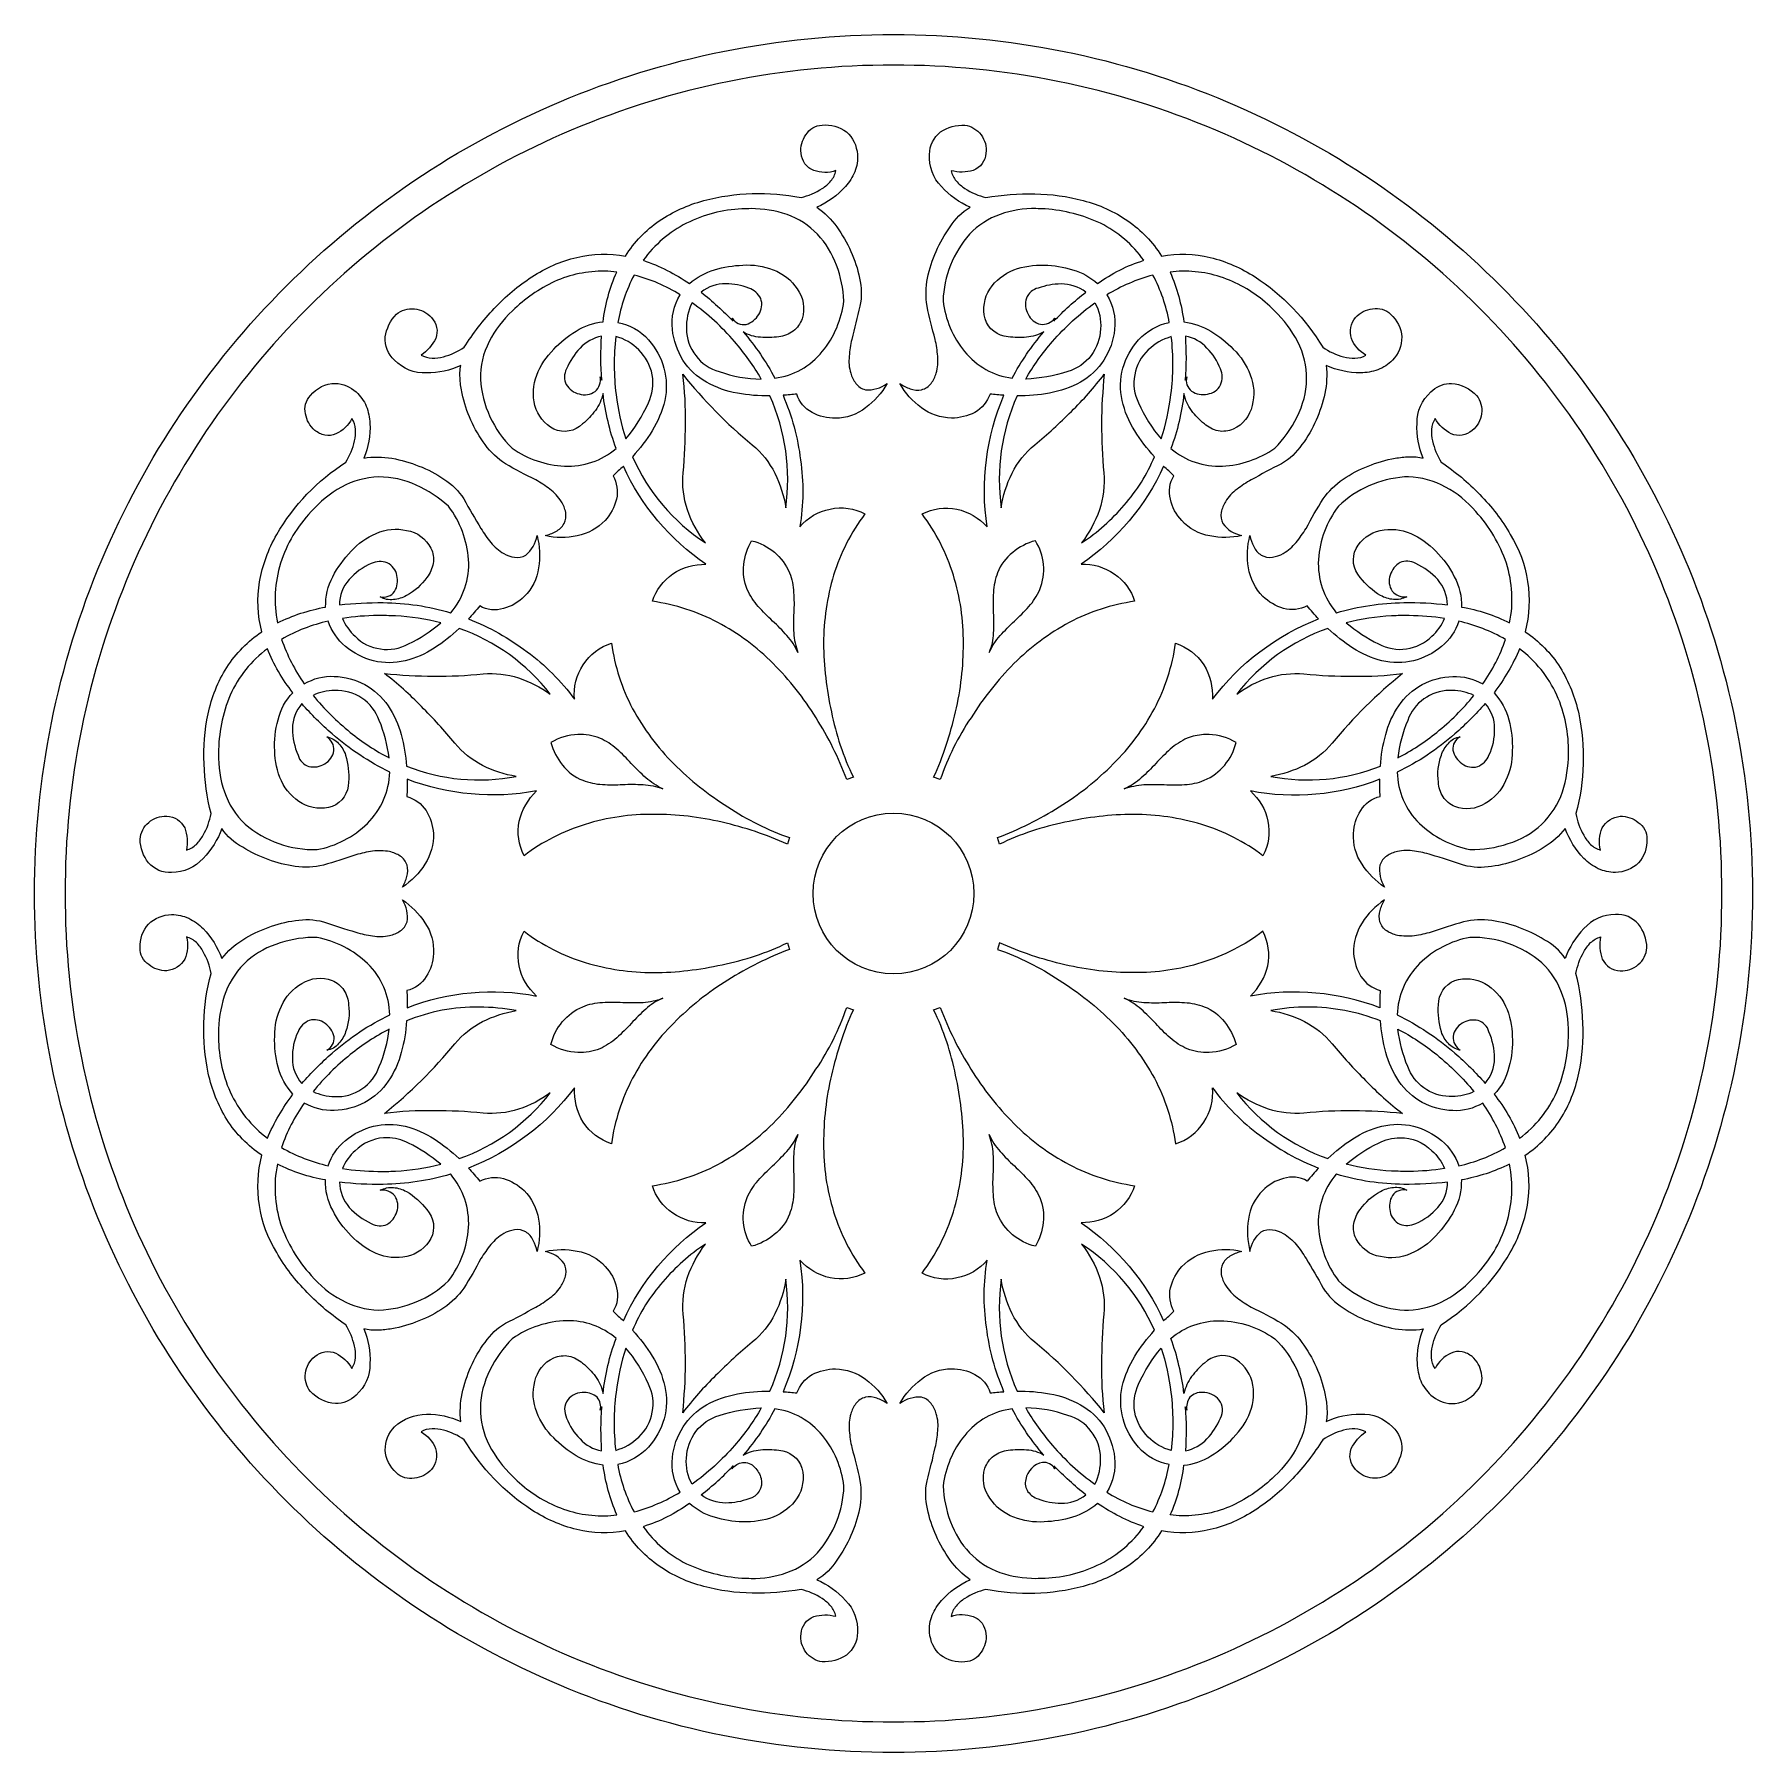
# Model space of a CAD drawing. Header units: centimetres. Extents: x -10.8 to 0, y -8.1 to 2.7.
import ezdxf

# ---------------------------------------------------------------- set-up
doc = ezdxf.new("R2010")
doc.units = ezdxf.units.CM
doc.header["$MEASUREMENT"] = 0
doc.layers.add('Layer 1', color=7, linetype='Continuous')

msp = doc.modelspace()

# ---------------------------------------------------------------- linework, layer by layer
at = {"layer": 'Layer 1', "lineweight": 9}
for points, knots in [([(-5.3975, 2.69875), (-6.11908, 2.69958), (-6.8332, 2.55535), (-7.49785, 2.27442), (-7.49785, 2.27442), (-8.13893, 2.00262), (-8.72136, 1.60985), (-9.21353, 1.11728), (-9.21353, 1.11728), (-9.70608, 0.62508), (-10.0989, 0.04269), (-10.37067, -0.5984), (-10.37067, -0.5984), (-10.65156, -1.26307), (-10.79587, -1.97717), (-10.795, -2.69875), (-10.795, -2.69875), (-10.79583, -3.42033), (-10.6516, -4.13445), (-10.37067, -4.7991), (-10.37067, -4.7991), (-10.09887, -5.44018), (-9.7061, -6.02261), (-9.21353, -6.51478), (-9.21353, -6.51478), (-8.72133, -7.00733), (-8.13894, -7.40015), (-7.49785, -7.67192), (-7.49785, -7.67192), (-6.83318, -7.95281), (-6.11908, -8.09712), (-5.3975, -8.09625), (-5.3975, -8.09625), (-4.67592, -8.09708), (-3.9618, -7.95285), (-3.29715, -7.67192), (-3.29715, -7.67192), (-2.65607, -7.40012), (-2.07364, -7.00735), (-1.58147, -6.51478), (-1.58147, -6.51478), (-1.08892, -6.02258), (-0.6961, -5.44019), (-0.42433, -4.7991), (-0.42433, -4.7991), (-0.14344, -4.13443), (0.00087, -3.42033), (0, -2.69875), (0, -2.69875), (0.00083, -1.97717), (-0.1434, -1.26305), (-0.42433, -0.5984), (-0.42433, -0.5984), (-0.69613, 0.04268), (-1.0889, 0.62511), (-1.58147, 1.11728), (-1.58147, 1.11728), (-2.07367, 1.60983), (-2.65606, 2.00265), (-3.29715, 2.27442), (-3.29715, 2.27442), (-3.96182, 2.55531), (-4.67592, 2.69962), (-5.3975, 2.69875)], [0, 0, 0, 0, 0.05882353, 0.05882353, 0.05882353, 0.05882353, 0.11764706, 0.11764706, 0.11764706, 0.11764706, 0.17647059, 0.17647059, 0.17647059, 0.17647059, 0.23529412, 0.23529412, 0.23529412, 0.23529412, 0.29411765, 0.29411765, 0.29411765, 0.29411765, 0.35294118, 0.35294118, 0.35294118, 0.35294118, 0.41176471, 0.41176471, 0.41176471, 0.41176471, 0.47058824, 0.47058824, 0.47058824, 0.47058824, 0.52941176, 0.52941176, 0.52941176, 0.52941176, 0.58823529, 0.58823529, 0.58823529, 0.58823529, 0.64705882, 0.64705882, 0.64705882, 0.64705882, 0.70588235, 0.70588235, 0.70588235, 0.70588235, 0.76470588, 0.76470588, 0.76470588, 0.76470588, 0.82352941, 0.82352941, 0.82352941, 0.82352941, 0.88235294, 0.88235294, 0.88235294, 0.88235294, 1, 1, 1, 1]), ([(-5.3975, 2.50651), (-4.70178, 2.50735), (-4.01275, 2.36811), (-3.37191, 2.09729), (-3.37191, 2.09729), (-2.75379, 1.8353), (-2.19187, 1.45631), (-1.7173, 0.98145), (-1.7173, 0.98145), (-1.24242, 0.5069), (-0.86348, -0.05506), (-0.60146, -0.67316), (-0.60146, -0.67316), (-0.3306, -1.31399), (-0.19144, -2.00303), (-0.19224, -2.69875), (-0.19224, -2.69875), (-0.1914, -3.39447), (-0.33064, -4.0835), (-0.60146, -4.72434), (-0.60146, -4.72434), (-0.86345, -5.34246), (-1.24244, -5.90438), (-1.7173, -6.37895), (-1.7173, -6.37895), (-2.19185, -6.85383), (-2.75381, -7.23277), (-3.37191, -7.49479), (-3.37191, -7.49479), (-4.01274, -7.76565), (-4.70178, -7.90481), (-5.3975, -7.90401), (-5.3975, -7.90401), (-6.09322, -7.90485), (-6.78225, -7.76561), (-7.42309, -7.49479), (-7.42309, -7.49479), (-8.04121, -7.2328), (-8.60313, -6.85381), (-9.0777, -6.37895), (-9.0777, -6.37895), (-9.55258, -5.9044), (-9.93152, -5.34244), (-10.19354, -4.72434), (-10.19354, -4.72434), (-10.4644, -4.08351), (-10.60356, -3.39447), (-10.60276, -2.69875), (-10.60276, -2.69875), (-10.6036, -2.00303), (-10.46436, -1.314), (-10.19354, -0.67316), (-10.19354, -0.67316), (-9.93155, -0.05504), (-9.55256, 0.50688), (-9.0777, 0.98145), (-9.0777, 0.98145), (-8.60315, 1.45633), (-8.04119, 1.83527), (-7.42309, 2.09729), (-7.42309, 2.09729), (-6.78226, 2.36815), (-6.09322, 2.50731), (-5.3975, 2.50651)], [0, 0, 0, 0, 0.05882353, 0.05882353, 0.05882353, 0.05882353, 0.11764706, 0.11764706, 0.11764706, 0.11764706, 0.17647059, 0.17647059, 0.17647059, 0.17647059, 0.23529412, 0.23529412, 0.23529412, 0.23529412, 0.29411765, 0.29411765, 0.29411765, 0.29411765, 0.35294118, 0.35294118, 0.35294118, 0.35294118, 0.41176471, 0.41176471, 0.41176471, 0.41176471, 0.47058824, 0.47058824, 0.47058824, 0.47058824, 0.52941176, 0.52941176, 0.52941176, 0.52941176, 0.58823529, 0.58823529, 0.58823529, 0.58823529, 0.64705882, 0.64705882, 0.64705882, 0.64705882, 0.70588235, 0.70588235, 0.70588235, 0.70588235, 0.76470588, 0.76470588, 0.76470588, 0.76470588, 0.82352941, 0.82352941, 0.82352941, 0.82352941, 0.88235294, 0.88235294, 0.88235294, 0.88235294, 1, 1, 1, 1]), ([(-5.69346, 2.08649), (-5.73697, 2.11992), (-5.79167, 2.13527), (-5.84621, 2.12931), (-5.84621, 2.12931), (-5.88826, 2.12761), (-5.9265, 2.10456), (-5.9476, 2.06814), (-5.9476, 2.06814), (-5.97166, 2.03467), (-5.98261, 1.99355), (-5.97836, 1.95255), (-5.97836, 1.95255), (-5.97514, 1.92917), (-5.96692, 1.90678), (-5.95425, 1.88688), (-5.95425, 1.88688), (-5.94051, 1.8675), (-5.92109, 1.85288), (-5.89866, 1.84505), (-5.89866, 1.84505), (-5.85397, 1.82828), (-5.80486, 1.82763), (-5.75976, 1.84325), (-5.75976, 1.84325), (-5.76414, 1.81929), (-5.775, 1.79697), (-5.79116, 1.77875), (-5.79116, 1.77875), (-5.80665, 1.7601), (-5.8251, 1.74411), (-5.84576, 1.73143), (-5.84576, 1.73143), (-5.88636, 1.70485), (-5.93121, 1.68541), (-5.97836, 1.67394), (-5.97836, 1.67394), (-6.18109, 1.71461), (-6.39036, 1.70813), (-6.59017, 1.65496), (-6.59017, 1.65496), (-6.68958, 1.62795), (-6.78394, 1.58507), (-6.86967, 1.52794), (-6.86967, 1.52794), (-6.95443, 1.46924), (-7.02647, 1.39409), (-7.08152, 1.30691), (-7.08152, 1.30691), (-7.18333, 1.32445), (-7.28758, 1.3214), (-7.38819, 1.29792), (-7.38819, 1.29792), (-7.48874, 1.27431), (-7.58418, 1.23282), (-7.67003, 1.1754), (-7.67003, 1.1754), (-7.75678, 1.11962), (-7.83606, 1.05304), (-7.90599, 0.97722), (-7.90599, 0.97722), (-7.97683, 0.90252), (-8.03991, 0.82085), (-8.09427, 0.73343), (-8.09427, 0.73343), (-8.13443, 0.70637), (-8.17883, 0.68619), (-8.22561, 0.6737), (-8.22561, 0.6737), (-8.24897, 0.66756), (-8.27306, 0.66459), (-8.29722, 0.66488), (-8.29722, 0.66488), (-8.32142, 0.66589), (-8.34502, 0.67272), (-8.36604, 0.68476), (-8.36604, 0.68476), (-8.3261, 0.71022), (-8.29425, 0.74649), (-8.27419, 0.78938), (-8.27419, 0.78938), (-8.25653, 0.83446), (-8.26688, 0.88565), (-8.30073, 0.92027), (-8.30073, 0.92027), (-8.3276, 0.95206), (-8.36609, 0.9717), (-8.4076, 0.97479), (-8.4076, 0.97479), (-8.4486, 0.97935), (-8.48966, 0.96698), (-8.5213, 0.94051), (-8.5213, 0.94051), (-8.55923, 0.90168), (-8.58375, 0.85178), (-8.59129, 0.79802), (-8.59129, 0.79802), (-8.59536, 0.74305), (-8.5738, 0.68933), (-8.53282, 0.65247), (-8.53282, 0.65247), (-8.48065, 0.59777), (-8.40723, 0.56865), (-8.33176, 0.57276), (-8.33176, 0.57276), (-8.25721, 0.57203), (-8.18347, 0.58794), (-8.11586, 0.61936), (-8.11586, 0.61936), (-8.12192, 0.59032), (-8.12346, 0.56053), (-8.12045, 0.53102), (-8.12045, 0.53102), (-8.11857, 0.5015), (-8.11439, 0.47218), (-8.10794, 0.44331), (-8.10794, 0.44331), (-8.09554, 0.38543), (-8.077, 0.32904), (-8.05262, 0.27509), (-8.05262, 0.27509), (-8.02863, 0.22098), (-7.99893, 0.1696), (-7.96401, 0.1218), (-7.96401, 0.1218), (-7.92843, 0.07443), (-7.88484, 0.03367), (-7.83519, 0.00135), (-7.83519, 0.00135), (-7.77338, -0.03475), (-7.71022, -0.06848), (-7.64583, -0.09976), (-7.64583, -0.09976), (-7.61475, -0.11747), (-7.58479, -0.13709), (-7.55614, -0.15851), (-7.55614, -0.15851), (-7.52799, -0.1806), (-7.50352, -0.20702), (-7.48363, -0.23677), (-7.48363, -0.23677), (-7.47137, -0.25769), (-7.46242, -0.2804), (-7.4571, -0.30406), (-7.4571, -0.30406), (-7.45294, -0.32803), (-7.45667, -0.35272), (-7.46771, -0.37441), (-7.46771, -0.37441), (-7.47963, -0.39576), (-7.49769, -0.41306), (-7.51953, -0.42406), (-7.51953, -0.42406), (-7.54046, -0.43624), (-7.56321, -0.44498), (-7.58691, -0.44997), (-7.58691, -0.44997), (-7.52031, -0.4654), (-7.45115, -0.46596), (-7.38432, -0.45159), (-7.38432, -0.45159), (-7.3174, -0.43798), (-7.25627, -0.40425), (-7.20908, -0.35489), (-7.20908, -0.35489), (-7.17536, -0.31648), (-7.15101, -0.27079), (-7.13792, -0.22139), (-7.13792, -0.22139), (-7.12741, -0.17105), (-7.13515, -0.11864), (-7.15978, -0.0735), (-7.15978, -0.0735), (-7.13774, -0.05399), (-7.11614, -0.03399), (-7.09501, -0.01349), (-7.09501, -0.01349), (-6.9808, -0.26209), (-6.80162, -0.4751), (-6.57622, -0.63016), (-6.57622, -0.63016), (-6.64976, -0.62954), (-6.72184, -0.65031), (-6.78376, -0.68998), (-6.78376, -0.68998), (-6.84437, -0.73214), (-6.88966, -0.79278), (-6.91285, -0.86288), (-6.91285, -0.86288), (-6.76906, -0.88319), (-6.62982, -0.92825), (-6.50138, -0.99602), (-6.50138, -0.99602), (-6.37293, -1.06365), (-6.25573, -1.15086), (-6.15405, -1.25447), (-6.15405, -1.25447), (-6.05114, -1.35669), (-5.96063, -1.47072), (-5.88444, -1.59415), (-5.88444, -1.59415), (-5.8071, -1.71668), (-5.7423, -1.84671), (-5.69103, -1.98223), (-5.69103, -1.98223), (-5.69103, -1.98223), (-5.64983, -1.96874), (-5.64983, -1.96874), (-5.64983, -1.96874), (-5.71282, -1.838), (-5.75904, -1.69978), (-5.78738, -1.55745), (-5.78738, -1.55745), (-5.81933, -1.41609), (-5.83589, -1.27165), (-5.83677, -1.12673), (-5.83677, -1.12673), (-5.83621, -0.98174), (-5.81497, -0.83753), (-5.77371, -0.69853), (-5.77371, -0.69853), (-5.73068, -0.55993), (-5.66411, -0.42973), (-5.57697, -0.31368), (-5.57697, -0.31368), (-5.64369, -0.27749), (-5.72121, -0.26665), (-5.7953, -0.28319), (-5.7953, -0.28319), (-5.86948, -0.29766), (-5.93658, -0.33668), (-5.98583, -0.39402), (-5.98583, -0.39402), (-5.96311, -0.25497), (-5.96165, -0.11331), (-5.98151, 0.02618), (-5.98151, 0.02618), (-5.99936, 0.16583), (-6.03643, 0.30231), (-6.09171, 0.4318), (-6.09171, 0.4318), (-6.06242, 0.43358), (-6.03317, 0.43604), (-6.004, 0.43918), (-6.004, 0.43918), (-5.9901, 0.38896), (-5.95532, 0.34717), (-5.90846, 0.32439), (-5.90846, 0.32439), (-5.86398, 0.2987), (-5.81316, 0.28613), (-5.76183, 0.28814), (-5.76183, 0.28814), (-5.69299, 0.28724), (-5.62604, 0.31038), (-5.57247, 0.35363), (-5.57247, 0.35363), (-5.51752, 0.39423), (-5.47171, 0.44588), (-5.43798, 0.5053), (-5.43798, 0.5053), (-5.47715, 0.47616), (-5.52575, 0.46255), (-5.57436, 0.46706), (-5.57436, 0.46706), (-5.5983, 0.47244), (-5.61947, 0.48636), (-5.63391, 0.5062), (-5.63391, 0.5062), (-5.64892, 0.5253), (-5.65985, 0.54729), (-5.66603, 0.57079), (-5.66603, 0.57079), (-5.67692, 0.6051), (-5.68024, 0.64139), (-5.67574, 0.67712), (-5.67574, 0.67712), (-5.67326, 0.71286), (-5.66782, 0.74834), (-5.65946, 0.78318), (-5.65946, 0.78318), (-5.64422, 0.85317), (-5.62706, 0.92274), (-5.608, 0.99179), (-5.608, 0.99179), (-5.59589, 1.04998), (-5.59697, 1.11012), (-5.61115, 1.16784), (-5.61115, 1.16784), (-5.62249, 1.22593), (-5.64079, 1.28244), (-5.66567, 1.33615), (-5.66567, 1.33615), (-5.6898, 1.39013), (-5.7193, 1.44154), (-5.75374, 1.48962), (-5.75374, 1.48962), (-5.78846, 1.53747), (-5.83085, 1.57923), (-5.87923, 1.61322), (-5.87923, 1.61322), (-5.81077, 1.64298), (-5.74959, 1.68719), (-5.69985, 1.74285), (-5.69985, 1.74285), (-5.67524, 1.77072), (-5.65528, 1.80237), (-5.64075, 1.83659), (-5.64075, 1.83659), (-5.62713, 1.8713), (-5.62147, 1.90861), (-5.6242, 1.9458), (-5.6242, 1.9458), (-5.62833, 1.99988), (-5.65312, 2.05025), (-5.69346, 2.08649)], [0, 0, 0, 0, 0.0125, 0.0125, 0.0125, 0.0125, 0.025, 0.025, 0.025, 0.025, 0.0375, 0.0375, 0.0375, 0.0375, 0.05, 0.05, 0.05, 0.05, 0.0625, 0.0625, 0.0625, 0.0625, 0.075, 0.075, 0.075, 0.075, 0.0875, 0.0875, 0.0875, 0.0875, 0.1, 0.1, 0.1, 0.1, 0.1125, 0.1125, 0.1125, 0.1125, 0.125, 0.125, 0.125, 0.125, 0.1375, 0.1375, 0.1375, 0.1375, 0.15, 0.15, 0.15, 0.15, 0.1625, 0.1625, 0.1625, 0.1625, 0.175, 0.175, 0.175, 0.175, 0.1875, 0.1875, 0.1875, 0.1875, 0.2, 0.2, 0.2, 0.2, 0.2125, 0.2125, 0.2125, 0.2125, 0.225, 0.225, 0.225, 0.225, 0.2375, 0.2375, 0.2375, 0.2375, 0.25, 0.25, 0.25, 0.25, 0.2625, 0.2625, 0.2625, 0.2625, 0.275, 0.275, 0.275, 0.275, 0.2875, 0.2875, 0.2875, 0.2875, 0.3, 0.3, 0.3, 0.3, 0.3125, 0.3125, 0.3125, 0.3125, 0.325, 0.325, 0.325, 0.325, 0.3375, 0.3375, 0.3375, 0.3375, 0.35, 0.35, 0.35, 0.35, 0.3625, 0.3625, 0.3625, 0.3625, 0.375, 0.375, 0.375, 0.375, 0.3875, 0.3875, 0.3875, 0.3875, 0.4, 0.4, 0.4, 0.4, 0.4125, 0.4125, 0.4125, 0.4125, 0.425, 0.425, 0.425, 0.425, 0.4375, 0.4375, 0.4375, 0.4375, 0.45, 0.45, 0.45, 0.45, 0.4625, 0.4625, 0.4625, 0.4625, 0.475, 0.475, 0.475, 0.475, 0.4875, 0.4875, 0.4875, 0.4875, 0.5, 0.5, 0.5, 0.5, 0.5125, 0.5125, 0.5125, 0.5125, 0.525, 0.525, 0.525, 0.525, 0.5375, 0.5375, 0.5375, 0.5375, 0.55, 0.55, 0.55, 0.55, 0.5625, 0.5625, 0.5625, 0.5625, 0.575, 0.575, 0.575, 0.575, 0.5875, 0.5875, 0.5875, 0.5875, 0.6, 0.6, 0.6, 0.6, 0.6125, 0.6125, 0.6125, 0.6125, 0.625, 0.625, 0.625, 0.625, 0.6375, 0.6375, 0.6375, 0.6375, 0.65, 0.65, 0.65, 0.65, 0.6625, 0.6625, 0.6625, 0.6625, 0.675, 0.675, 0.675, 0.675, 0.6875, 0.6875, 0.6875, 0.6875, 0.7, 0.7, 0.7, 0.7, 0.7125, 0.7125, 0.7125, 0.7125, 0.725, 0.725, 0.725, 0.725, 0.7375, 0.7375, 0.7375, 0.7375, 0.75, 0.75, 0.75, 0.75, 0.7625, 0.7625, 0.7625, 0.7625, 0.775, 0.775, 0.775, 0.775, 0.7875, 0.7875, 0.7875, 0.7875, 0.8, 0.8, 0.8, 0.8, 0.8125, 0.8125, 0.8125, 0.8125, 0.825, 0.825, 0.825, 0.825, 0.8375, 0.8375, 0.8375, 0.8375, 0.85, 0.85, 0.85, 0.85, 0.8625, 0.8625, 0.8625, 0.8625, 0.875, 0.875, 0.875, 0.875, 0.8875, 0.8875, 0.8875, 0.8875, 0.9, 0.9, 0.9, 0.9, 0.9125, 0.9125, 0.9125, 0.9125, 0.925, 0.925, 0.925, 0.925, 0.9375, 0.9375, 0.9375, 0.9375, 0.95, 0.95, 0.95, 0.95, 0.9625, 0.9625, 0.9625, 0.9625, 0.975, 0.975, 0.975, 0.975, 1, 1, 1, 1]), ([(-5.17081, 1.9458), (-5.17675, 1.87025), (-5.1491, 1.79598), (-5.09515, 1.74276), (-5.09515, 1.74276), (-5.04564, 1.68687), (-4.9844, 1.64264), (-4.91577, 1.61322), (-4.91577, 1.61322), (-4.96729, 1.5832), (-5.01043, 1.54075), (-5.04127, 1.48971), (-5.04127, 1.48971), (-5.076, 1.44185), (-5.1055, 1.3904), (-5.12924, 1.33624), (-5.12924, 1.33624), (-5.15338, 1.28224), (-5.17165, 1.22582), (-5.18376, 1.16793), (-5.18376, 1.16793), (-5.19513, 1.10985), (-5.19623, 1.05025), (-5.187, 0.99179), (-5.187, 0.99179), (-5.17234, 0.92169), (-5.15518, 0.85214), (-5.13554, 0.78327), (-5.13554, 0.78327), (-5.12792, 0.74829), (-5.12248, 0.71286), (-5.11926, 0.67721), (-5.11926, 0.67721), (-5.11679, 0.64145), (-5.12007, 0.60551), (-5.12897, 0.57079), (-5.12897, 0.57079), (-5.13626, 0.54763), (-5.14716, 0.52577), (-5.16127, 0.50602), (-5.16127, 0.50602), (-5.17636, 0.48686), (-5.19731, 0.47314), (-5.22091, 0.46697), (-5.22091, 0.46697), (-5.24483, 0.46161), (-5.26981, 0.46356), (-5.29261, 0.47255), (-5.29261, 0.47255), (-5.31567, 0.48), (-5.33741, 0.49105), (-5.35702, 0.5053), (-5.35702, 0.5053), (-5.32381, 0.4455), (-5.27792, 0.39374), (-5.22253, 0.35363), (-5.22253, 0.35363), (-5.16755, 0.31299), (-5.10151, 0.29014), (-5.03317, 0.28814), (-5.03317, 0.28814), (-4.98212, 0.2888), (-4.93193, 0.3012), (-4.88645, 0.32439), (-4.88645, 0.32439), (-4.84196, 0.35006), (-4.80812, 0.39075), (-4.791, 0.43918), (-4.791, 0.43918), (-4.76183, 0.43595), (-4.73259, 0.43349), (-4.70329, 0.4318), (-4.70329, 0.4318), (-4.81492, 0.17174), (-4.85161, -0.11421), (-4.80917, -0.39402), (-4.80917, -0.39402), (-4.86047, -0.33911), (-4.92678, -0.30056), (-4.99988, -0.28319), (-4.99988, -0.28319), (-5.07399, -0.26883), (-5.15071, -0.27955), (-5.21803, -0.31368), (-5.21803, -0.31368), (-5.13072, -0.4297), (-5.06412, -0.55999), (-5.0212, -0.69871), (-5.0212, -0.69871), (-4.97816, -0.8373), (-4.95692, -0.98179), (-4.95823, -1.12691), (-4.95823, -1.12691), (-4.9577, -1.27191), (-4.97428, -1.41651), (-5.00762, -1.55763), (-5.00762, -1.55763), (-5.03954, -1.69893), (-5.08563, -1.83668), (-5.14517, -1.96874), (-5.14517, -1.96874), (-5.14517, -1.96874), (-5.10397, -1.98223), (-5.10397, -1.98223), (-5.10397, -1.98223), (-5.05606, -1.8452), (-4.99103, -1.71473), (-4.91047, -1.59397), (-4.91047, -1.59397), (-4.83311, -1.47139), (-4.74271, -1.35752), (-4.64086, -1.25438), (-4.64086, -1.25438), (-4.53793, -1.15219), (-4.42093, -1.06518), (-4.29344, -0.99602), (-4.29344, -0.99602), (-4.16502, -0.92837), (-4.02586, -0.88332), (-3.88215, -0.86288), (-3.88215, -0.86288), (-3.90358, -0.7918), (-3.94932, -0.73057), (-4.01142, -0.68989), (-4.01142, -0.68989), (-4.07211, -0.64772), (-4.14496, -0.62673), (-4.21878, -0.63016), (-4.21878, -0.63016), (-3.99266, -0.47589), (-3.81326, -0.26268), (-3.69999, -0.01349), (-3.69999, -0.01349), (-3.67895, -0.03408), (-3.65735, -0.05409), (-3.63522, -0.0735), (-3.63522, -0.0735), (-3.66343, -0.11741), (-3.6714, -0.17129), (-3.65708, -0.22148), (-3.65708, -0.22148), (-3.64649, -0.27181), (-3.62182, -0.31806), (-3.58592, -0.35489), (-3.58592, -0.35489), (-3.54048, -0.40648), (-3.47856, -0.44066), (-3.41068, -0.45159), (-3.41068, -0.45159), (-3.34377, -0.4652), (-3.27478, -0.46465), (-3.20809, -0.44997), (-3.20809, -0.44997), (-3.25588, -0.44037), (-3.29841, -0.41333), (-3.32738, -0.37414), (-3.32738, -0.37414), (-3.33926, -0.3527), (-3.34296, -0.32766), (-3.33781, -0.3037), (-3.33781, -0.3037), (-3.33364, -0.27983), (-3.32464, -0.25705), (-3.31137, -0.23677), (-3.31137, -0.23677), (-3.29307, -0.2058), (-3.26834, -0.17911), (-3.23886, -0.15851), (-3.23886, -0.15851), (-3.21066, -0.13645), (-3.18066, -0.1168), (-3.14917, -0.09976), (-3.14917, -0.09976), (-3.08701, -0.06429), (-3.02387, -0.03057), (-2.95981, 0.00135), (-2.95981, 0.00135), (-2.90845, 0.03137), (-2.86448, 0.07248), (-2.83108, 0.12171), (-2.83108, 0.12171), (-2.79551, 0.16907), (-2.76573, 0.22049), (-2.74238, 0.27491), (-2.74238, 0.27491), (-2.71838, 0.32903), (-2.69988, 0.38541), (-2.68715, 0.44322), (-2.68715, 0.44322), (-2.67475, 0.5011), (-2.67204, 0.56061), (-2.67914, 0.61936), (-2.67914, 0.61936), (-2.61136, 0.58845), (-2.53773, 0.57255), (-2.46324, 0.57276), (-2.46324, 0.57276), (-2.4261, 0.57315), (-2.38929, 0.57956), (-2.35421, 0.59175), (-2.35421, 0.59175), (-2.31939, 0.60488), (-2.28795, 0.62562), (-2.26218, 0.65247), (-2.26218, 0.65247), (-2.22476, 0.69175), (-2.20386, 0.74386), (-2.2038, 0.79811), (-2.2038, 0.79811), (-2.20789, 0.85282), (-2.23291, 0.90382), (-2.2737, 0.94051), (-2.2737, 0.94051), (-2.30321, 0.97071), (-2.34612, 0.98366), (-2.3874, 0.97479), (-2.3874, 0.97479), (-2.42848, 0.97022), (-2.46647, 0.95085), (-2.49427, 0.92027), (-2.49427, 0.92027), (-2.52496, 0.88394), (-2.53491, 0.83448), (-2.52063, 0.78911), (-2.52063, 0.78911), (-2.5031, 0.74474), (-2.47067, 0.70788), (-2.42888, 0.68485), (-2.42888, 0.68485), (-2.44957, 0.67207), (-2.47337, 0.66516), (-2.49769, 0.66488), (-2.49769, 0.66488), (-2.52188, 0.66385), (-2.54607, 0.6668), (-2.5693, 0.67361), (-2.5693, 0.67361), (-2.61617, 0.68593), (-2.66062, 0.70614), (-2.70073, 0.73334), (-2.70073, 0.73334), (-2.80636, 0.91141), (-2.95154, 1.06268), (-3.12515, 1.17549), (-3.12515, 1.17549), (-3.21189, 1.23126), (-3.30704, 1.27263), (-3.40699, 1.29801), (-3.40699, 1.29801), (-3.50753, 1.32156), (-3.61175, 1.3246), (-3.71348, 1.30691), (-3.71348, 1.30691), (-3.76867, 1.39407), (-3.84075, 1.46924), (-3.92551, 1.52803), (-3.92551, 1.52803), (-4.01033, 1.58676), (-4.10498, 1.62975), (-4.20501, 1.65496), (-4.20501, 1.65496), (-4.30441, 1.68193), (-4.40681, 1.69617), (-4.50979, 1.69733), (-4.50979, 1.69733), (-4.61261, 1.69991), (-4.7154, 1.69207), (-4.81664, 1.67394), (-4.81664, 1.67394), (-4.86369, 1.68557), (-4.90848, 1.70498), (-4.94915, 1.73134), (-4.94915, 1.73134), (-4.96938, 1.7446), (-4.98775, 1.76051), (-5.00375, 1.77866), (-5.00375, 1.77866), (-5.01926, 1.79731), (-5.03003, 1.81944), (-5.03515, 1.84316), (-5.03515, 1.84316), (-4.9895, 1.83056), (-4.94123, 1.83127), (-4.89598, 1.84523), (-4.89598, 1.84523), (-4.85075, 1.86234), (-4.81972, 1.90428), (-4.81664, 1.95255), (-4.81664, 1.95255), (-4.81094, 1.99366), (-4.82202, 2.03531), (-4.8474, 2.06814), (-4.8474, 2.06814), (-4.87142, 2.10155), (-4.90804, 2.12365), (-4.94879, 2.12931), (-4.94879, 2.12931), (-5.00298, 2.13143), (-5.05643, 2.11646), (-5.10163, 2.08649), (-5.10163, 2.08649), (-5.14529, 2.05286), (-5.17085, 2.00091), (-5.17081, 1.9458)], [0, 0, 0, 0, 0.01298701, 0.01298701, 0.01298701, 0.01298701, 0.02597403, 0.02597403, 0.02597403, 0.02597403, 0.03896104, 0.03896104, 0.03896104, 0.03896104, 0.05194805, 0.05194805, 0.05194805, 0.05194805, 0.06493506, 0.06493506, 0.06493506, 0.06493506, 0.07792208, 0.07792208, 0.07792208, 0.07792208, 0.09090909, 0.09090909, 0.09090909, 0.09090909, 0.1038961, 0.1038961, 0.1038961, 0.1038961, 0.11688312, 0.11688312, 0.11688312, 0.11688312, 0.12987013, 0.12987013, 0.12987013, 0.12987013, 0.14285714, 0.14285714, 0.14285714, 0.14285714, 0.15584416, 0.15584416, 0.15584416, 0.15584416, 0.16883117, 0.16883117, 0.16883117, 0.16883117, 0.18181818, 0.18181818, 0.18181818, 0.18181818, 0.19480519, 0.19480519, 0.19480519, 0.19480519, 0.20779221, 0.20779221, 0.20779221, 0.20779221, 0.22077922, 0.22077922, 0.22077922, 0.22077922, 0.23376623, 0.23376623, 0.23376623, 0.23376623, 0.24675325, 0.24675325, 0.24675325, 0.24675325, 0.25974026, 0.25974026, 0.25974026, 0.25974026, 0.27272727, 0.27272727, 0.27272727, 0.27272727, 0.28571429, 0.28571429, 0.28571429, 0.28571429, 0.2987013, 0.2987013, 0.2987013, 0.2987013, 0.31168831, 0.31168831, 0.31168831, 0.31168831, 0.32467532, 0.32467532, 0.32467532, 0.32467532, 0.33766234, 0.33766234, 0.33766234, 0.33766234, 0.35064935, 0.35064935, 0.35064935, 0.35064935, 0.36363636, 0.36363636, 0.36363636, 0.36363636, 0.37662338, 0.37662338, 0.37662338, 0.37662338, 0.38961039, 0.38961039, 0.38961039, 0.38961039, 0.4025974, 0.4025974, 0.4025974, 0.4025974, 0.41558442, 0.41558442, 0.41558442, 0.41558442, 0.42857143, 0.42857143, 0.42857143, 0.42857143, 0.44155844, 0.44155844, 0.44155844, 0.44155844, 0.45454545, 0.45454545, 0.45454545, 0.45454545, 0.46753247, 0.46753247, 0.46753247, 0.46753247, 0.48051948, 0.48051948, 0.48051948, 0.48051948, 0.49350649, 0.49350649, 0.49350649, 0.49350649, 0.50649351, 0.50649351, 0.50649351, 0.50649351, 0.51948052, 0.51948052, 0.51948052, 0.51948052, 0.53246753, 0.53246753, 0.53246753, 0.53246753, 0.54545455, 0.54545455, 0.54545455, 0.54545455, 0.55844156, 0.55844156, 0.55844156, 0.55844156, 0.57142857, 0.57142857, 0.57142857, 0.57142857, 0.58441558, 0.58441558, 0.58441558, 0.58441558, 0.5974026, 0.5974026, 0.5974026, 0.5974026, 0.61038961, 0.61038961, 0.61038961, 0.61038961, 0.62337662, 0.62337662, 0.62337662, 0.62337662, 0.63636364, 0.63636364, 0.63636364, 0.63636364, 0.64935065, 0.64935065, 0.64935065, 0.64935065, 0.66233766, 0.66233766, 0.66233766, 0.66233766, 0.67532468, 0.67532468, 0.67532468, 0.67532468, 0.68831169, 0.68831169, 0.68831169, 0.68831169, 0.7012987, 0.7012987, 0.7012987, 0.7012987, 0.71428571, 0.71428571, 0.71428571, 0.71428571, 0.72727273, 0.72727273, 0.72727273, 0.72727273, 0.74025974, 0.74025974, 0.74025974, 0.74025974, 0.75324675, 0.75324675, 0.75324675, 0.75324675, 0.76623377, 0.76623377, 0.76623377, 0.76623377, 0.77922078, 0.77922078, 0.77922078, 0.77922078, 0.79220779, 0.79220779, 0.79220779, 0.79220779, 0.80519481, 0.80519481, 0.80519481, 0.80519481, 0.81818182, 0.81818182, 0.81818182, 0.81818182, 0.83116883, 0.83116883, 0.83116883, 0.83116883, 0.84415584, 0.84415584, 0.84415584, 0.84415584, 0.85714286, 0.85714286, 0.85714286, 0.85714286, 0.87012987, 0.87012987, 0.87012987, 0.87012987, 0.88311688, 0.88311688, 0.88311688, 0.88311688, 0.8961039, 0.8961039, 0.8961039, 0.8961039, 0.90909091, 0.90909091, 0.90909091, 0.90909091, 0.92207792, 0.92207792, 0.92207792, 0.92207792, 0.93506494, 0.93506494, 0.93506494, 0.93506494, 0.94805195, 0.94805195, 0.94805195, 0.94805195, 0.96103896, 0.96103896, 0.96103896, 0.96103896, 0.97402597, 0.97402597, 0.97402597, 0.97402597, 1, 1, 1, 1]), ([(-6.34206, 0.82987), (-6.30904, 0.80978), (-6.27155, 0.79825), (-6.23294, 0.79631), (-6.23294, 0.79631), (-6.19467, 0.7925), (-6.15607, 0.79359), (-6.11807, 0.79955), (-6.11807, 0.79955), (-6.08562, 0.80378), (-6.05468, 0.81575), (-6.02784, 0.83445), (-6.02784, 0.83445), (-6.00155, 0.85422), (-5.98212, 0.8817), (-5.97224, 0.91308), (-5.97224, 0.91308), (-5.95165, 0.97675), (-5.96309, 1.04639), (-6.00301, 1.1001), (-6.00301, 1.1001), (-6.03857, 1.15564), (-6.09146, 1.19785), (-6.15351, 1.22019), (-6.15351, 1.22019), (-6.21424, 1.24429), (-6.2796, 1.25432), (-6.34476, 1.24952), (-6.34476, 1.24952), (-6.40503, 1.24706), (-6.46478, 1.23746), (-6.52279, 1.22091), (-6.52279, 1.22091), (-6.58044, 1.20279), (-6.63373, 1.17304), (-6.67941, 1.13347), (-6.67941, 1.13347), (-6.76937, 1.19502), (-6.86713, 1.24423), (-6.97015, 1.27984), (-6.97015, 1.27984), (-6.89941, 1.3781), (-6.80605, 1.45796), (-6.69803, 1.51265), (-6.69803, 1.51265), (-6.5898, 1.567), (-6.47117, 1.59761), (-6.35016, 1.60243), (-6.35016, 1.60243), (-6.33105, 1.60362), (-6.31191, 1.60428), (-6.29277, 1.60441), (-6.29277, 1.60441), (-6.2159, 1.60459), (-6.13948, 1.59234), (-6.06652, 1.56815), (-6.06652, 1.56815), (-5.99405, 1.54193), (-5.92859, 1.4993), (-5.87527, 1.44365), (-5.87527, 1.44365), (-5.82223, 1.38767), (-5.78152, 1.32115), (-5.7558, 1.24844), (-5.7558, 1.24844), (-5.72859, 1.17683), (-5.71266, 1.1014), (-5.70858, 1.0249), (-5.70858, 1.0249), (-5.72369, 0.9081), (-5.77082, 0.79771), (-5.84468, 0.70599), (-5.84468, 0.70599), (-5.91934, 0.61451), (-6.02606, 0.55482), (-6.14307, 0.53903), (-6.14307, 0.53903), (-6.19802, 0.6433), (-6.26478, 0.74088), (-6.34206, 0.82987)], [0, 0, 0, 0, 0.04761905, 0.04761905, 0.04761905, 0.04761905, 0.0952381, 0.0952381, 0.0952381, 0.0952381, 0.14285714, 0.14285714, 0.14285714, 0.14285714, 0.19047619, 0.19047619, 0.19047619, 0.19047619, 0.23809524, 0.23809524, 0.23809524, 0.23809524, 0.28571429, 0.28571429, 0.28571429, 0.28571429, 0.33333333, 0.33333333, 0.33333333, 0.33333333, 0.38095238, 0.38095238, 0.38095238, 0.38095238, 0.42857143, 0.42857143, 0.42857143, 0.42857143, 0.47619048, 0.47619048, 0.47619048, 0.47619048, 0.52380952, 0.52380952, 0.52380952, 0.52380952, 0.57142857, 0.57142857, 0.57142857, 0.57142857, 0.61904762, 0.61904762, 0.61904762, 0.61904762, 0.66666667, 0.66666667, 0.66666667, 0.66666667, 0.71428571, 0.71428571, 0.71428571, 0.71428571, 0.76190476, 0.76190476, 0.76190476, 0.76190476, 0.80952381, 0.80952381, 0.80952381, 0.80952381, 0.85714286, 0.85714286, 0.85714286, 0.85714286, 0.9047619, 0.9047619, 0.9047619, 0.9047619, 1, 1, 1, 1]), ([(-4.91919, 1.44419), (-4.86604, 1.50011), (-4.8004, 1.54268), (-4.72767, 1.56842), (-4.72767, 1.56842), (-4.65545, 1.59441), (-4.57896, 1.60661), (-4.50223, 1.60441), (-4.50223, 1.60441), (-4.48309, 1.60437), (-4.46395, 1.60371), (-4.44484, 1.60243), (-4.44484, 1.60243), (-4.3243, 1.59455), (-4.20627, 1.56408), (-4.09697, 1.51265), (-4.09697, 1.51265), (-3.98873, 1.45829), (-3.89532, 1.37835), (-3.82485, 1.27984), (-3.82485, 1.27984), (-3.92896, 1.24686), (-4.0271, 1.19746), (-4.11559, 1.13347), (-4.11559, 1.13347), (-4.16017, 1.17459), (-4.21382, 1.20455), (-4.27221, 1.22091), (-4.27221, 1.22091), (-4.32987, 1.23899), (-4.38982, 1.24863), (-4.45024, 1.24952), (-4.45024, 1.24952), (-4.51555, 1.25213), (-4.58073, 1.24206), (-4.64221, 1.21983), (-4.64221, 1.21983), (-4.70313, 1.19549), (-4.75539, 1.15358), (-4.79235, 1.09938), (-4.79235, 1.09938), (-4.82773, 1.04383), (-4.83864, 0.9762), (-4.82249, 0.91236), (-4.82249, 0.91236), (-4.80148, 0.84858), (-4.74394, 0.80395), (-4.67693, 0.79955), (-4.67693, 0.79955), (-4.63885, 0.79457), (-4.60036, 0.79349), (-4.56206, 0.79631), (-4.56206, 0.79631), (-4.52381, 0.80015), (-4.48673, 0.81155), (-4.45294, 0.82987), (-4.45294, 0.82987), (-4.53022, 0.74088), (-4.59698, 0.6433), (-4.65193, 0.53903), (-4.65193, 0.53903), (-4.76891, 0.55516), (-4.87557, 0.61489), (-4.9505, 0.70617), (-4.9505, 0.70617), (-5.02498, 0.79743), (-5.07211, 0.90798), (-5.08642, 1.0249), (-5.08642, 1.0249), (-5.08087, 1.17976), (-5.02172, 1.32799), (-4.91919, 1.44419)], [0, 0, 0, 0, 0.05263158, 0.05263158, 0.05263158, 0.05263158, 0.10526316, 0.10526316, 0.10526316, 0.10526316, 0.15789474, 0.15789474, 0.15789474, 0.15789474, 0.21052632, 0.21052632, 0.21052632, 0.21052632, 0.26315789, 0.26315789, 0.26315789, 0.26315789, 0.31578947, 0.31578947, 0.31578947, 0.31578947, 0.36842105, 0.36842105, 0.36842105, 0.36842105, 0.42105263, 0.42105263, 0.42105263, 0.42105263, 0.47368421, 0.47368421, 0.47368421, 0.47368421, 0.52631579, 0.52631579, 0.52631579, 0.52631579, 0.57894737, 0.57894737, 0.57894737, 0.57894737, 0.63157895, 0.63157895, 0.63157895, 0.63157895, 0.68421053, 0.68421053, 0.68421053, 0.68421053, 0.73684211, 0.73684211, 0.73684211, 0.73684211, 0.78947368, 0.78947368, 0.78947368, 0.78947368, 0.84210526, 0.84210526, 0.84210526, 0.84210526, 0.89473684, 0.89473684, 0.89473684, 0.89473684, 1, 1, 1, 1]), ([(-7.79264, 0.0985), (-7.91093, 0.21344), (-7.98247, 0.36825), (-7.99343, 0.53282), (-7.99343, 0.53282), (-7.99499, 0.6149), (-7.97599, 0.69609), (-7.93819, 0.76896), (-7.93819, 0.76896), (-7.90158, 0.8419), (-7.852, 0.9076), (-7.79192, 0.96282), (-7.79192, 0.96282), (-7.71438, 1.03838), (-7.62476, 1.1005), (-7.52681, 1.14661), (-7.52681, 1.14661), (-7.42774, 1.19077), (-7.32024, 1.21298), (-7.21178, 1.21174), (-7.21178, 1.21174), (-7.18627, 1.2114), (-7.1608, 1.20959), (-7.1355, 1.20634), (-7.1355, 1.20634), (-7.18084, 1.10727), (-7.20999, 1.0016), (-7.22186, 0.89329), (-7.22186, 0.89329), (-7.28243, 0.88762), (-7.34076, 0.86762), (-7.39206, 0.8349), (-7.39206, 0.8349), (-7.4442, 0.80398), (-7.49161, 0.76572), (-7.53284, 0.72129), (-7.53284, 0.72129), (-7.57852, 0.67452), (-7.61469, 0.61936), (-7.63935, 0.55882), (-7.63935, 0.55882), (-7.6621, 0.49733), (-7.66602, 0.43049), (-7.6506, 0.36676), (-7.6506, 0.36676), (-7.63305, 0.3033), (-7.59016, 0.2499), (-7.53194, 0.21914), (-7.53194, 0.21914), (-7.4705, 0.19197), (-7.39879, 0.20482), (-7.35068, 0.2517), (-7.35068, 0.2517), (-7.32108, 0.27708), (-7.29419, 0.30544), (-7.27043, 0.33635), (-7.27043, 0.33635), (-7.24747, 0.36795), (-7.23119, 0.40387), (-7.22257, 0.44197), (-7.22257, 0.44197), (-7.20835, 0.32412), (-7.18096, 0.20826), (-7.14089, 0.09653), (-7.14089, 0.09653), (-7.23117, 0.02044), (-7.34689, -0.01884), (-7.46483, -0.01349), (-7.46483, -0.01349), (-7.58245, -0.00782), (-7.69613, 0.03103), (-7.79264, 0.0985)], [0, 0, 0, 0, 0.05263158, 0.05263158, 0.05263158, 0.05263158, 0.10526316, 0.10526316, 0.10526316, 0.10526316, 0.15789474, 0.15789474, 0.15789474, 0.15789474, 0.21052632, 0.21052632, 0.21052632, 0.21052632, 0.26315789, 0.26315789, 0.26315789, 0.26315789, 0.31578947, 0.31578947, 0.31578947, 0.31578947, 0.36842105, 0.36842105, 0.36842105, 0.36842105, 0.42105263, 0.42105263, 0.42105263, 0.42105263, 0.47368421, 0.47368421, 0.47368421, 0.47368421, 0.52631579, 0.52631579, 0.52631579, 0.52631579, 0.57894737, 0.57894737, 0.57894737, 0.57894737, 0.63157895, 0.63157895, 0.63157895, 0.63157895, 0.68421053, 0.68421053, 0.68421053, 0.68421053, 0.73684211, 0.73684211, 0.73684211, 0.73684211, 0.78947368, 0.78947368, 0.78947368, 0.78947368, 0.84210526, 0.84210526, 0.84210526, 0.84210526, 0.89473684, 0.89473684, 0.89473684, 0.89473684, 1, 1, 1, 1]), ([(-3.57243, 0.44197), (-3.56573, 0.40325), (-3.54926, 0.36691), (-3.52457, 0.33635), (-3.52457, 0.33635), (-3.50159, 0.30478), (-3.47462, 0.27633), (-3.44432, 0.2517), (-3.44432, 0.2517), (-3.41945, 0.23044), (-3.38984, 0.21548), (-3.35796, 0.20807), (-3.35796, 0.20807), (-3.32568, 0.20177), (-3.29225, 0.20573), (-3.26234, 0.21941), (-3.26234, 0.21941), (-3.20131, 0.24676), (-3.1573, 0.30189), (-3.14422, 0.36748), (-3.14422, 0.36748), (-3.12685, 0.43108), (-3.13095, 0.49861), (-3.15592, 0.55963), (-3.15592, 0.55963), (-3.1787, 0.62085), (-3.215, 0.6761), (-3.26216, 0.72129), (-3.26216, 0.72129), (-3.30443, 0.7646), (-3.35168, 0.80274), (-3.40294, 0.8349), (-3.40294, 0.8349), (-3.45508, 0.86583), (-3.513, 0.8857), (-3.57315, 0.89329), (-3.57315, 0.89329), (-3.58752, 1.0011), (-3.61657, 1.10641), (-3.65951, 1.20634), (-3.65951, 1.20634), (-3.63416, 1.20918), (-3.60871, 1.21098), (-3.58322, 1.21174), (-3.58322, 1.21174), (-3.47473, 1.21323), (-3.36719, 1.19099), (-3.26819, 1.14661), (-3.26819, 1.14661), (-3.16912, 1.10245), (-3.07918, 1.0401), (-3.00308, 0.96282), (-3.00308, 0.96282), (-2.94452, 0.90578), (-2.89503, 0.84009), (-2.85636, 0.76806), (-2.85636, 0.76806), (-2.81969, 0.69477), (-2.80092, 0.61379), (-2.80157, 0.53183), (-2.80157, 0.53183), (-2.80333, 0.44978), (-2.8239, 0.36919), (-2.86166, 0.29632), (-2.86166, 0.29632), (-2.89732, 0.22308), (-2.94487, 0.15622), (-3.00236, 0.0985), (-3.00236, 0.0985), (-3.09929, 0.03166), (-3.21287, -0.0071), (-3.33044, -0.01349), (-3.33044, -0.01349), (-3.44834, -0.01918), (-3.56407, 0.02019), (-3.65411, 0.09653), (-3.65411, 0.09653), (-3.61345, 0.20809), (-3.58604, 0.32401), (-3.57243, 0.44197)], [0, 0, 0, 0, 0.04761905, 0.04761905, 0.04761905, 0.04761905, 0.0952381, 0.0952381, 0.0952381, 0.0952381, 0.14285714, 0.14285714, 0.14285714, 0.14285714, 0.19047619, 0.19047619, 0.19047619, 0.19047619, 0.23809524, 0.23809524, 0.23809524, 0.23809524, 0.28571429, 0.28571429, 0.28571429, 0.28571429, 0.33333333, 0.33333333, 0.33333333, 0.33333333, 0.38095238, 0.38095238, 0.38095238, 0.38095238, 0.42857143, 0.42857143, 0.42857143, 0.42857143, 0.47619048, 0.47619048, 0.47619048, 0.47619048, 0.52380952, 0.52380952, 0.52380952, 0.52380952, 0.57142857, 0.57142857, 0.57142857, 0.57142857, 0.61904762, 0.61904762, 0.61904762, 0.61904762, 0.66666667, 0.66666667, 0.66666667, 0.66666667, 0.71428571, 0.71428571, 0.71428571, 0.71428571, 0.76190476, 0.76190476, 0.76190476, 0.76190476, 0.80952381, 0.80952381, 0.80952381, 0.80952381, 0.85714286, 0.85714286, 0.85714286, 0.85714286, 0.9047619, 0.9047619, 0.9047619, 0.9047619, 1, 1, 1, 1]), ([(-6.83485, 0.39816), (-6.80515, 0.53452), (-6.84321, 0.67672), (-6.93714, 0.77994), (-6.93714, 0.77994), (-6.9872, 0.83711), (-7.05525, 0.87544), (-7.1301, 0.88861), (-7.1301, 0.88861), (-7.11085, 0.9925), (-7.07628, 1.09298), (-7.02755, 1.18673), (-7.02755, 1.18673), (-6.92509, 1.16108), (-6.82737, 1.11919), (-6.73815, 1.06268), (-6.73815, 1.06268), (-6.77773, 0.99753), (-6.7948, 0.92123), (-6.78673, 0.84543), (-6.78673, 0.84543), (-6.77878, 0.77715), (-6.75614, 0.71142), (-6.72034, 0.65274), (-6.72034, 0.65274), (-6.68313, 0.5947), (-6.63203, 0.54691), (-6.57164, 0.51366), (-6.57164, 0.51366), (-6.51191, 0.47953), (-6.44657, 0.45641), (-6.37868, 0.44538), (-6.37868, 0.44538), (-6.31124, 0.4325), (-6.24265, 0.4268), (-6.17402, 0.42838), (-6.17402, 0.42838), (-6.07594, 0.20751), (-6.04137, -0.03646), (-6.07417, -0.2759), (-6.07417, -0.2759), (-6.08619, -0.2003), (-6.10935, -0.12692), (-6.14289, -0.05811), (-6.14289, -0.05811), (-6.17772, 0.01021), (-6.22592, 0.07081), (-6.28467, 0.12009), (-6.28467, 0.12009), (-6.44544, 0.25245), (-6.59199, 0.40126), (-6.72187, 0.56404), (-6.72187, 0.56404), (-6.70841, 0.46132), (-6.7027, 0.35771), (-6.70477, 0.25413), (-6.70477, 0.25413), (-6.70453, 0.1506), (-6.70937, 0.04711), (-6.71926, -0.05595), (-6.71926, -0.05595), (-6.72689, -0.13471), (-6.71735, -0.21415), (-6.69128, -0.28886), (-6.69128, -0.28886), (-6.66603, -0.36369), (-6.62826, -0.43368), (-6.57955, -0.49585), (-6.57955, -0.49585), (-6.78133, -0.36332), (-6.94049, -0.17509), (-7.03771, 0.04588), (-7.03771, 0.04588), (-6.99144, 0.09649), (-6.94983, 0.15116), (-6.91339, 0.20924), (-6.91339, 0.20924), (-6.87782, 0.2679), (-6.85135, 0.33158), (-6.83485, 0.39816)], [0, 0, 0, 0, 0.04761905, 0.04761905, 0.04761905, 0.04761905, 0.0952381, 0.0952381, 0.0952381, 0.0952381, 0.14285714, 0.14285714, 0.14285714, 0.14285714, 0.19047619, 0.19047619, 0.19047619, 0.19047619, 0.23809524, 0.23809524, 0.23809524, 0.23809524, 0.28571429, 0.28571429, 0.28571429, 0.28571429, 0.33333333, 0.33333333, 0.33333333, 0.33333333, 0.38095238, 0.38095238, 0.38095238, 0.38095238, 0.42857143, 0.42857143, 0.42857143, 0.42857143, 0.47619048, 0.47619048, 0.47619048, 0.47619048, 0.52380952, 0.52380952, 0.52380952, 0.52380952, 0.57142857, 0.57142857, 0.57142857, 0.57142857, 0.61904762, 0.61904762, 0.61904762, 0.61904762, 0.66666667, 0.66666667, 0.66666667, 0.66666667, 0.71428571, 0.71428571, 0.71428571, 0.71428571, 0.76190476, 0.76190476, 0.76190476, 0.76190476, 0.80952381, 0.80952381, 0.80952381, 0.80952381, 0.85714286, 0.85714286, 0.85714286, 0.85714286, 0.9047619, 0.9047619, 0.9047619, 0.9047619, 1, 1, 1, 1]), ([(-6.40413, 0.8967), (-6.46757, 0.96219), (-6.53518, 1.02348), (-6.60654, 1.08022), (-6.60654, 1.08022), (-6.56206, 1.11523), (-6.50658, 1.13337), (-6.45001, 1.13141), (-6.45001, 1.13141), (-6.40116, 1.13189), (-6.35263, 1.12319), (-6.30698, 1.10577), (-6.30698, 1.10577), (-6.27416, 1.0944), (-6.24713, 1.07053), (-6.23177, 1.03938), (-6.23177, 1.03938), (-6.21971, 1.00601), (-6.22441, 0.96886), (-6.24437, 0.93952), (-6.24437, 0.93952), (-6.26165, 0.90928), (-6.29006, 0.88694), (-6.32353, 0.87727), (-6.32353, 0.87727), (-6.35809, 0.87065), (-6.39317, 0.88619), (-6.41151, 0.91623), (-6.41151, 0.91623), (-6.40964, 0.90951), (-6.40717, 0.90298), (-6.40413, 0.8967)], [0, 0, 0, 0, 0.11111111, 0.11111111, 0.11111111, 0.11111111, 0.22222222, 0.22222222, 0.22222222, 0.22222222, 0.33333333, 0.33333333, 0.33333333, 0.33333333, 0.44444444, 0.44444444, 0.44444444, 0.44444444, 0.55555556, 0.55555556, 0.55555556, 0.55555556, 0.66666667, 0.66666667, 0.66666667, 0.66666667, 0.77777778, 0.77777778, 0.77777778, 0.77777778, 1, 1, 1, 1]), ([(-4.22336, 0.51366), (-4.10211, 0.5829), (-4.02195, 0.70647), (-4.00827, 0.84543), (-4.00827, 0.84543), (-3.99949, 0.92127), (-4.01659, 0.99781), (-4.05685, 1.06268), (-4.05685, 1.06268), (-3.96687, 1.11774), (-3.86938, 1.15953), (-3.76746, 1.18673), (-3.76746, 1.18673), (-3.71738, 1.09357), (-3.68274, 0.99286), (-3.6649, 0.88861), (-3.6649, 0.88861), (-3.73931, 0.87424), (-3.80701, 0.83612), (-3.85786, 0.77994), (-3.85786, 0.77994), (-3.90324, 0.72833), (-3.93688, 0.66752), (-3.95646, 0.60164), (-3.95646, 0.60164), (-3.97463, 0.53517), (-3.9759, 0.46524), (-3.96015, 0.39816), (-3.96015, 0.39816), (-3.94549, 0.33098), (-3.91889, 0.26701), (-3.88161, 0.20924), (-3.88161, 0.20924), (-3.84606, 0.15054), (-3.80439, 0.09579), (-3.75729, 0.04588), (-3.75729, 0.04588), (-3.80415, -0.06477), (-3.86823, -0.16734), (-3.9471, -0.258), (-3.9471, -0.258), (-4.02516, -0.34926), (-4.11548, -0.42931), (-4.21545, -0.49585), (-4.21545, -0.49585), (-4.16803, -0.43284), (-4.13038, -0.36307), (-4.10372, -0.28886), (-4.10372, -0.28886), (-4.07845, -0.21397), (-4.06893, -0.1347), (-4.07574, -0.05595), (-4.07574, -0.05595), (-4.09579, 0.15026), (-4.09491, 0.358), (-4.07313, 0.56404), (-4.07313, 0.56404), (-4.13604, 0.48106), (-4.20521, 0.40301), (-4.28004, 0.3306), (-4.28004, 0.3306), (-4.35321, 0.25661), (-4.43008, 0.18635), (-4.51033, 0.12009), (-4.51033, 0.12009), (-4.56956, 0.07127), (-4.61785, 0.01058), (-4.65211, -0.05811), (-4.65211, -0.05811), (-4.68697, -0.12639), (-4.71019, -0.19998), (-4.72083, -0.2759), (-4.72083, -0.2759), (-4.75365, -0.03647), (-4.71904, 0.2075), (-4.62098, 0.42838), (-4.62098, 0.42838), (-4.55239, 0.4279), (-4.4839, 0.43359), (-4.41632, 0.44538), (-4.41632, 0.44538), (-4.34892, 0.45829), (-4.28388, 0.4813), (-4.22336, 0.51366)], [0, 0, 0, 0, 0.04545455, 0.04545455, 0.04545455, 0.04545455, 0.09090909, 0.09090909, 0.09090909, 0.09090909, 0.13636364, 0.13636364, 0.13636364, 0.13636364, 0.18181818, 0.18181818, 0.18181818, 0.18181818, 0.22727273, 0.22727273, 0.22727273, 0.22727273, 0.27272727, 0.27272727, 0.27272727, 0.27272727, 0.31818182, 0.31818182, 0.31818182, 0.31818182, 0.36363636, 0.36363636, 0.36363636, 0.36363636, 0.40909091, 0.40909091, 0.40909091, 0.40909091, 0.45454545, 0.45454545, 0.45454545, 0.45454545, 0.5, 0.5, 0.5, 0.5, 0.54545455, 0.54545455, 0.54545455, 0.54545455, 0.59090909, 0.59090909, 0.59090909, 0.59090909, 0.63636364, 0.63636364, 0.63636364, 0.63636364, 0.68181818, 0.68181818, 0.68181818, 0.68181818, 0.72727273, 0.72727273, 0.72727273, 0.72727273, 0.77272727, 0.77272727, 0.77272727, 0.77272727, 0.81818182, 0.81818182, 0.81818182, 0.81818182, 0.86363636, 0.86363636, 0.86363636, 0.86363636, 0.90909091, 0.90909091, 0.90909091, 0.90909091, 1, 1, 1, 1]), ([(-4.56233, 1.04163), (-4.54967, 1.07395), (-4.52185, 1.09796), (-4.48802, 1.10577), (-4.48802, 1.10577), (-4.44197, 1.12168), (-4.3937, 1.13033), (-4.34499, 1.13141), (-4.34499, 1.13141), (-4.2888, 1.13083), (-4.23413, 1.11295), (-4.18846, 1.08022), (-4.18846, 1.08022), (-4.26048, 1.02426), (-4.32814, 0.96292), (-4.39087, 0.8967), (-4.39087, 0.8967), (-4.38795, 0.90303), (-4.38548, 0.90955), (-4.38349, 0.91623), (-4.38349, 0.91623), (-4.40499, 0.88881), (-4.43905, 0.87429), (-4.47372, 0.87772), (-4.47372, 0.87772), (-4.50844, 0.88532), (-4.53746, 0.90907), (-4.5518, 0.94159), (-4.5518, 0.94159), (-4.56866, 0.97214), (-4.57245, 1.00824), (-4.56233, 1.04163)], [0, 0, 0, 0, 0.11111111, 0.11111111, 0.11111111, 0.11111111, 0.22222222, 0.22222222, 0.22222222, 0.22222222, 0.33333333, 0.33333333, 0.33333333, 0.33333333, 0.44444444, 0.44444444, 0.44444444, 0.44444444, 0.55555556, 0.55555556, 0.55555556, 0.55555556, 0.66666667, 0.66666667, 0.66666667, 0.66666667, 0.77777778, 0.77777778, 0.77777778, 0.77777778, 1, 1, 1, 1]), ([(-6.63964, 0.68107), (-6.67714, 0.72896), (-6.69776, 0.78794), (-6.6983, 0.84876), (-6.6983, 0.84876), (-6.70052, 0.90569), (-6.68845, 0.9623), (-6.66321, 1.01338), (-6.66321, 1.01338), (-6.56471, 0.94319), (-6.47518, 0.86115), (-6.39667, 0.76914), (-6.39667, 0.76914), (-6.33315, 0.69619), (-6.2767, 0.61735), (-6.22809, 0.53372), (-6.22809, 0.53372), (-6.31823, 0.53453), (-6.40762, 0.5505), (-6.49247, 0.58095), (-6.49247, 0.58095), (-6.55135, 0.59688), (-6.6032, 0.63216), (-6.63964, 0.68107)], [0, 0, 0, 0, 0.14285714, 0.14285714, 0.14285714, 0.14285714, 0.28571429, 0.28571429, 0.28571429, 0.28571429, 0.42857143, 0.42857143, 0.42857143, 0.42857143, 0.57142857, 0.57142857, 0.57142857, 0.57142857, 0.71428571, 0.71428571, 0.71428571, 0.71428571, 1, 1, 1, 1]), ([(-4.39833, 0.76914), (-4.46231, 0.69654), (-4.51879, 0.61768), (-4.56691, 0.53372), (-4.56691, 0.53372), (-4.47703, 0.53732), (-4.38809, 0.5532), (-4.30253, 0.58095), (-4.30253, 0.58095), (-4.24425, 0.5982), (-4.19283, 0.63314), (-4.15536, 0.68098), (-4.15536, 0.68098), (-4.11956, 0.72985), (-4.09914, 0.78823), (-4.0967, 0.84876), (-4.0967, 0.84876), (-4.09153, 0.90593), (-4.10375, 0.96329), (-4.13179, 1.01338), (-4.13179, 1.01338), (-4.22948, 0.94217), (-4.31888, 0.86026), (-4.39833, 0.76914)], [0, 0, 0, 0, 0.14285714, 0.14285714, 0.14285714, 0.14285714, 0.28571429, 0.28571429, 0.28571429, 0.28571429, 0.42857143, 0.42857143, 0.42857143, 0.42857143, 0.57142857, 0.57142857, 0.57142857, 0.57142857, 0.71428571, 0.71428571, 0.71428571, 0.71428571, 1, 1, 1, 1]), ([(-7.45395, 0.49891), (-7.46957, 0.52995), (-7.46882, 0.56675), (-7.45197, 0.59714), (-7.45197, 0.59714), (-7.43143, 0.64548), (-7.40273, 0.68995), (-7.36714, 0.72857), (-7.36714, 0.72857), (-7.33007, 0.76604), (-7.28284, 0.79187), (-7.2313, 0.80288), (-7.2313, 0.80288), (-7.23812, 0.71123), (-7.23791, 0.61922), (-7.23067, 0.52761), (-7.23067, 0.52761), (-7.23353, 0.53479), (-7.2369, 0.54177), (-7.24075, 0.54848), (-7.24075, 0.54848), (-7.2348, 0.51415), (-7.24678, 0.47914), (-7.2725, 0.45564), (-7.2725, 0.45564), (-7.30137, 0.43487), (-7.33842, 0.42907), (-7.37227, 0.43999), (-7.37227, 0.43999), (-7.4063, 0.44783), (-7.43576, 0.46909), (-7.45395, 0.49891)], [0, 0, 0, 0, 0.11111111, 0.11111111, 0.11111111, 0.11111111, 0.22222222, 0.22222222, 0.22222222, 0.22222222, 0.33333333, 0.33333333, 0.33333333, 0.33333333, 0.44444444, 0.44444444, 0.44444444, 0.44444444, 0.55555556, 0.55555556, 0.55555556, 0.55555556, 0.66666667, 0.66666667, 0.66666667, 0.66666667, 0.77777778, 0.77777778, 0.77777778, 0.77777778, 1, 1, 1, 1]), ([(-7.14089, 0.4372), (-7.15559, 0.5577), (-7.15628, 0.67952), (-7.14296, 0.80018), (-7.14296, 0.80018), (-7.08752, 0.78747), (-7.03718, 0.75829), (-6.99858, 0.71652), (-6.99858, 0.71652), (-6.95516, 0.67419), (-6.92545, 0.61976), (-6.9133, 0.56035), (-6.9133, 0.56035), (-6.903, 0.50041), (-6.91159, 0.43871), (-6.93786, 0.38385), (-6.93786, 0.38385), (-6.97442, 0.30216), (-7.02211, 0.22589), (-7.07954, 0.15725), (-7.07954, 0.15725), (-7.10901, 0.24835), (-7.12956, 0.34212), (-7.14089, 0.4372)], [0, 0, 0, 0, 0.14285714, 0.14285714, 0.14285714, 0.14285714, 0.28571429, 0.28571429, 0.28571429, 0.28571429, 0.42857143, 0.42857143, 0.42857143, 0.42857143, 0.57142857, 0.57142857, 0.57142857, 0.57142857, 0.71428571, 0.71428571, 0.71428571, 0.71428571, 1, 1, 1, 1]), ([(-3.8817, 0.56044), (-3.87121, 0.62041), (-3.84122, 0.67529), (-3.79642, 0.71652), (-3.79642, 0.71652), (-3.75605, 0.75602), (-3.70639, 0.78479), (-3.65204, 0.80018), (-3.65204, 0.80018), (-3.63813, 0.67955), (-3.63883, 0.55766), (-3.65411, 0.4372), (-3.65411, 0.4372), (-3.66544, 0.34212), (-3.68599, 0.24835), (-3.71546, 0.15725), (-3.71546, 0.15725), (-3.77472, 0.22454), (-3.82259, 0.30111), (-3.85714, 0.38385), (-3.85714, 0.38385), (-3.88494, 0.43827), (-3.89359, 0.5005), (-3.8817, 0.56044)], [0, 0, 0, 0, 0.14285714, 0.14285714, 0.14285714, 0.14285714, 0.28571429, 0.28571429, 0.28571429, 0.28571429, 0.42857143, 0.42857143, 0.42857143, 0.42857143, 0.57142857, 0.57142857, 0.57142857, 0.57142857, 0.71428571, 0.71428571, 0.71428571, 0.71428571, 1, 1, 1, 1]), ([(-3.56433, 0.52761), (-3.55803, 0.61925), (-3.55782, 0.7112), (-3.5637, 0.80288), (-3.5637, 0.80288), (-3.51143, 0.79391), (-3.46361, 0.76775), (-3.42786, 0.72857), (-3.42786, 0.72857), (-3.39077, 0.69114), (-3.36187, 0.64636), (-3.34303, 0.59714), (-3.34303, 0.59714), (-3.32946, 0.56513), (-3.32914, 0.52901), (-3.34213, 0.49675), (-3.34213, 0.49675), (-3.35892, 0.46545), (-3.38977, 0.44412), (-3.42498, 0.43945), (-3.42498, 0.43945), (-3.4591, 0.43215), (-3.49474, 0.43845), (-3.5243, 0.45699), (-3.5243, 0.45699), (-3.55236, 0.47825), (-3.56429, 0.51473), (-3.55425, 0.54848), (-3.55425, 0.54848), (-3.55827, 0.54186), (-3.56164, 0.53487), (-3.56433, 0.52761)], [0, 0, 0, 0, 0.11111111, 0.11111111, 0.11111111, 0.11111111, 0.22222222, 0.22222222, 0.22222222, 0.22222222, 0.33333333, 0.33333333, 0.33333333, 0.33333333, 0.44444444, 0.44444444, 0.44444444, 0.44444444, 0.55555556, 0.55555556, 0.55555556, 0.55555556, 0.66666667, 0.66666667, 0.66666667, 0.66666667, 0.77777778, 0.77777778, 0.77777778, 0.77777778, 1, 1, 1, 1]), ([(-7.24075, 0.54848), (-7.24075, 0.54848), (-7.24075, 0.54857), (-7.24075, 0.54857), (-7.24075, 0.54857), (-7.24075, 0.54857), (-7.24075, 0.54857), (-7.24075, 0.54857)], [0, 0, 0, 0, 0.33333333, 0.33333333, 0.33333333, 0.33333333, 1, 1, 1, 1]), ([(-3.55425, 0.54848), (-3.55425, 0.54848), (-3.55425, 0.54857), (-3.55425, 0.54857), (-3.55425, 0.54857), (-3.55425, 0.54857), (-3.55425, 0.54857), (-3.55425, 0.54857)], [0, 0, 0, 0, 0.33333333, 0.33333333, 0.33333333, 0.33333333, 1, 1, 1, 1]), ([(-8.48352, -2.65827), (-8.42607, -2.62128), (-8.37753, -2.57205), (-8.34139, -2.51407), (-8.34139, -2.51407), (-8.30462, -2.45651), (-8.2862, -2.38918), (-8.28858, -2.32093), (-8.28858, -2.32093), (-8.29245, -2.27003), (-8.30812, -2.22076), (-8.33437, -2.17699), (-8.33437, -2.17699), (-8.36288, -2.13431), (-8.40573, -2.10329), (-8.45518, -2.08955), (-8.45518, -2.08955), (-8.45347, -2.05336), (-8.45281, -2.01712), (-8.4532, -1.98088), (-8.4532, -1.98088), (-8.19389, -2.07897), (-7.91286, -2.1044), (-7.64016, -2.05438), (-7.64016, -2.05438), (-7.69429, -2.10579), (-7.73227, -2.17181), (-7.74946, -2.24446), (-7.74946, -2.24446), (-7.76355, -2.31811), (-7.75291, -2.39431), (-7.71914, -2.46126), (-7.71914, -2.46126), (-7.6031, -2.37389), (-7.47274, -2.30728), (-7.33394, -2.26443), (-7.33394, -2.26443), (-7.19524, -2.22146), (-7.05067, -2.20028), (-6.90547, -2.20164), (-6.90547, -2.20164), (-6.76043, -2.20122), (-6.61581, -2.21789), (-6.47466, -2.2513), (-6.47466, -2.2513), (-6.33329, -2.2833), (-6.19548, -2.32948), (-6.06337, -2.38911), (-6.06337, -2.38911), (-6.06337, -2.38911), (-6.04997, -2.34791), (-6.04997, -2.34791), (-6.04997, -2.34791), (-6.18703, -2.30004), (-6.31753, -2.23504), (-6.43832, -2.1545), (-6.43832, -2.1545), (-6.56097, -2.07714), (-6.67494, -1.98673), (-6.77818, -1.8849), (-6.77818, -1.8849), (-6.88045, -1.782), (-6.96752, -1.66499), (-7.03672, -1.53748), (-7.03672, -1.53748), (-7.10438, -1.40903), (-7.14942, -1.26983), (-7.16986, -1.1261), (-7.16986, -1.1261), (-7.24323, -1.14883), (-7.30615, -1.19677), (-7.34753, -1.26149), (-7.34753, -1.26149), (-7.38973, -1.32551), (-7.40896, -1.40191), (-7.40204, -1.47829), (-7.40204, -1.47829), (-7.48546, -1.36394), (-7.58599, -1.26319), (-7.70016, -1.17953), (-7.70016, -1.17953), (-7.81289, -1.09422), (-7.93683, -1.0249), (-8.06854, -0.97353), (-8.06854, -0.97353), (-8.04389, -0.94709), (-8.02007, -0.91988), (-7.99712, -0.89194), (-7.99712, -0.89194), (-7.95216, -0.91847), (-7.898, -0.92435), (-7.84841, -0.90804), (-7.84841, -0.90804), (-7.7985, -0.89553), (-7.75318, -0.86912), (-7.71771, -0.83184), (-7.71771, -0.83184), (-7.66759, -0.78453), (-7.63577, -0.72111), (-7.62784, -0.65265), (-7.62784, -0.65265), (-7.61684, -0.58515), (-7.62011, -0.51612), (-7.63746, -0.44997), (-7.63746, -0.44997), (-7.64535, -0.49812), (-7.67065, -0.54173), (-7.70853, -0.57249), (-7.70853, -0.57249), (-7.72948, -0.58532), (-7.7544, -0.59008), (-7.77861, -0.5859), (-7.77861, -0.5859), (-7.80267, -0.58265), (-7.82582, -0.5745), (-7.84662, -0.56197), (-7.84662, -0.56197), (-7.87836, -0.54499), (-7.906, -0.52124), (-7.92758, -0.49243), (-7.92758, -0.49243), (-7.95073, -0.4651), (-7.97147, -0.43581), (-7.98956, -0.4049), (-7.98956, -0.4049), (-8.02717, -0.34399), (-8.0632, -0.2821), (-8.0976, -0.21932), (-8.0976, -0.21932), (-8.12953, -0.16914), (-8.17227, -0.12676), (-8.22273, -0.09527), (-8.22273, -0.09527), (-8.27141, -0.06153), (-8.32395, -0.03378), (-8.37926, -0.01259), (-8.37926, -0.01259), (-8.43422, 0.00927), (-8.49124, 0.02554), (-8.54946, 0.03598), (-8.54946, 0.03598), (-8.60777, 0.0461), (-8.66734, 0.0465), (-8.72578, 0.03715), (-8.72578, 0.03715), (-8.69718, 0.10601), (-8.68401, 0.18027), (-8.68719, 0.25476), (-8.68719, 0.25476), (-8.68897, 0.29185), (-8.69674, 0.32839), (-8.71022, 0.36298), (-8.71022, 0.36298), (-8.72462, 0.39733), (-8.74653, 0.428), (-8.77436, 0.45276), (-8.77436, 0.45276), (-8.81054, 0.48475), (-8.85633, 0.50374), (-8.90453, 0.50674), (-8.90453, 0.50674), (-8.96572, 0.50607), (-9.02338, 0.47811), (-9.06177, 0.43045), (-9.06177, 0.43045), (-9.09086, 0.39992), (-9.10222, 0.35662), (-9.09182, 0.31575), (-9.09182, 0.31575), (-9.08576, 0.27494), (-9.06501, 0.23778), (-9.03344, 0.21122), (-9.03344, 0.21122), (-9.01481, 0.19671), (-8.99327, 0.1864), (-8.97029, 0.181), (-8.97029, 0.181), (-8.94692, 0.17668), (-8.92281, 0.17976), (-8.90129, 0.18981), (-8.90129, 0.18981), (-8.85764, 0.20904), (-8.82206, 0.24283), (-8.80062, 0.28544), (-8.80062, 0.28544), (-8.78704, 0.26519), (-8.77926, 0.2416), (-8.77813, 0.21725), (-8.77813, 0.21725), (-8.77622, 0.19309), (-8.77828, 0.16877), (-8.78425, 0.14528), (-8.78425, 0.14528), (-8.79475, 0.0979), (-8.81329, 0.05265), (-8.83904, 0.01151), (-8.83904, 0.01151), (-9.01764, -0.10373), (-9.16638, -0.25953), (-9.27317, -0.44331), (-9.27317, -0.44331), (-9.32563, -0.53529), (-9.36209, -0.63546), (-9.38103, -0.73964), (-9.38103, -0.73964), (-9.39808, -0.84425), (-9.39322, -0.95123), (-9.36673, -1.05386), (-9.36673, -1.05386), (-9.45432, -1.11297), (-9.52898, -1.18922), (-9.58623, -1.27804), (-9.58623, -1.27804), (-9.64315, -1.36714), (-9.6829, -1.46606), (-9.70345, -1.56977), (-9.70345, -1.56977), (-9.72585, -1.6729), (-9.73456, -1.7785), (-9.72935, -1.88391), (-9.72935, -1.88391), (-9.72566, -1.98922), (-9.71107, -2.09385), (-9.68581, -2.19615), (-9.68581, -2.19615), (-9.69438, -2.24386), (-9.7108, -2.28983), (-9.73439, -2.33217), (-9.73439, -2.33217), (-9.74626, -2.35327), (-9.76091, -2.3727), (-9.77793, -2.38992), (-9.77793, -2.38992), (-9.79552, -2.40659), (-9.81688, -2.41879), (-9.84018, -2.42546), (-9.84018, -2.42546), (-9.83066, -2.37894), (-9.83452, -2.3307), (-9.85134, -2.28629), (-9.85134, -2.28629), (-9.87132, -2.24207), (-9.91526, -2.21364), (-9.96379, -2.2136), (-9.96379, -2.2136), (-10.00523, -2.21065), (-10.0461, -2.22448), (-10.07722, -2.25202), (-10.07722, -2.25202), (-10.10904, -2.27822), (-10.12877, -2.31625), (-10.13183, -2.35736), (-10.13183, -2.35736), (-10.13037, -2.41159), (-10.11173, -2.46393), (-10.07857, -2.50687), (-10.07857, -2.50687), (-10.04198, -2.54808), (-9.98846, -2.57009), (-9.93347, -2.56651), (-9.93347, -2.56651), (-9.85778, -2.5674), (-9.78558, -2.53503), (-9.73592, -2.4779), (-9.73592, -2.4779), (-9.68336, -2.42488), (-9.64322, -2.36091), (-9.61835, -2.29052), (-9.61835, -2.29052), (-9.58503, -2.34002), (-9.53982, -2.38032), (-9.48683, -2.40773), (-9.48683, -2.40773), (-9.43675, -2.43929), (-9.38343, -2.46538), (-9.32778, -2.48555), (-9.32778, -2.48555), (-9.2723, -2.50608), (-9.2148, -2.52062), (-9.15623, -2.52891), (-9.15623, -2.52891), (-9.09748, -2.53646), (-9.03788, -2.53366), (-8.98009, -2.52063), (-8.98009, -2.52063), (-8.91109, -2.50151), (-8.8428, -2.4799), (-8.77535, -2.45586), (-8.77535, -2.45586), (-8.74092, -2.44603), (-8.70592, -2.43834), (-8.67054, -2.43283), (-8.67054, -2.43283), (-8.63506, -2.42813), (-8.59904, -2.42907), (-8.56385, -2.43562), (-8.56385, -2.43562), (-8.54033, -2.44141), (-8.51784, -2.45082), (-8.49719, -2.46351), (-8.49719, -2.46351), (-8.4771, -2.47725), (-8.46203, -2.49719), (-8.45428, -2.52027), (-8.45428, -2.52027), (-8.44735, -2.5437), (-8.4476, -2.56868), (-8.455, -2.59197), (-8.455, -2.59197), (-8.46094, -2.61544), (-8.47057, -2.63782), (-8.48352, -2.65827)], [0, 0, 0, 0, 0.01265823, 0.01265823, 0.01265823, 0.01265823, 0.02531646, 0.02531646, 0.02531646, 0.02531646, 0.03797468, 0.03797468, 0.03797468, 0.03797468, 0.05063291, 0.05063291, 0.05063291, 0.05063291, 0.06329114, 0.06329114, 0.06329114, 0.06329114, 0.07594937, 0.07594937, 0.07594937, 0.07594937, 0.08860759, 0.08860759, 0.08860759, 0.08860759, 0.10126582, 0.10126582, 0.10126582, 0.10126582, 0.11392405, 0.11392405, 0.11392405, 0.11392405, 0.12658228, 0.12658228, 0.12658228, 0.12658228, 0.13924051, 0.13924051, 0.13924051, 0.13924051, 0.15189873, 0.15189873, 0.15189873, 0.15189873, 0.16455696, 0.16455696, 0.16455696, 0.16455696, 0.17721519, 0.17721519, 0.17721519, 0.17721519, 0.18987342, 0.18987342, 0.18987342, 0.18987342, 0.20253165, 0.20253165, 0.20253165, 0.20253165, 0.21518987, 0.21518987, 0.21518987, 0.21518987, 0.2278481, 0.2278481, 0.2278481, 0.2278481, 0.24050633, 0.24050633, 0.24050633, 0.24050633, 0.25316456, 0.25316456, 0.25316456, 0.25316456, 0.26582278, 0.26582278, 0.26582278, 0.26582278, 0.27848101, 0.27848101, 0.27848101, 0.27848101, 0.29113924, 0.29113924, 0.29113924, 0.29113924, 0.30379747, 0.30379747, 0.30379747, 0.30379747, 0.3164557, 0.3164557, 0.3164557, 0.3164557, 0.32911392, 0.32911392, 0.32911392, 0.32911392, 0.34177215, 0.34177215, 0.34177215, 0.34177215, 0.35443038, 0.35443038, 0.35443038, 0.35443038, 0.36708861, 0.36708861, 0.36708861, 0.36708861, 0.37974684, 0.37974684, 0.37974684, 0.37974684, 0.39240506, 0.39240506, 0.39240506, 0.39240506, 0.40506329, 0.40506329, 0.40506329, 0.40506329, 0.41772152, 0.41772152, 0.41772152, 0.41772152, 0.43037975, 0.43037975, 0.43037975, 0.43037975, 0.44303797, 0.44303797, 0.44303797, 0.44303797, 0.4556962, 0.4556962, 0.4556962, 0.4556962, 0.46835443, 0.46835443, 0.46835443, 0.46835443, 0.48101266, 0.48101266, 0.48101266, 0.48101266, 0.49367089, 0.49367089, 0.49367089, 0.49367089, 0.50632911, 0.50632911, 0.50632911, 0.50632911, 0.51898734, 0.51898734, 0.51898734, 0.51898734, 0.53164557, 0.53164557, 0.53164557, 0.53164557, 0.5443038, 0.5443038, 0.5443038, 0.5443038, 0.55696203, 0.55696203, 0.55696203, 0.55696203, 0.56962025, 0.56962025, 0.56962025, 0.56962025, 0.58227848, 0.58227848, 0.58227848, 0.58227848, 0.59493671, 0.59493671, 0.59493671, 0.59493671, 0.60759494, 0.60759494, 0.60759494, 0.60759494, 0.62025316, 0.62025316, 0.62025316, 0.62025316, 0.63291139, 0.63291139, 0.63291139, 0.63291139, 0.64556962, 0.64556962, 0.64556962, 0.64556962, 0.65822785, 0.65822785, 0.65822785, 0.65822785, 0.67088608, 0.67088608, 0.67088608, 0.67088608, 0.6835443, 0.6835443, 0.6835443, 0.6835443, 0.69620253, 0.69620253, 0.69620253, 0.69620253, 0.70886076, 0.70886076, 0.70886076, 0.70886076, 0.72151899, 0.72151899, 0.72151899, 0.72151899, 0.73417722, 0.73417722, 0.73417722, 0.73417722, 0.74683544, 0.74683544, 0.74683544, 0.74683544, 0.75949367, 0.75949367, 0.75949367, 0.75949367, 0.7721519, 0.7721519, 0.7721519, 0.7721519, 0.78481013, 0.78481013, 0.78481013, 0.78481013, 0.79746835, 0.79746835, 0.79746835, 0.79746835, 0.81012658, 0.81012658, 0.81012658, 0.81012658, 0.82278481, 0.82278481, 0.82278481, 0.82278481, 0.83544304, 0.83544304, 0.83544304, 0.83544304, 0.84810127, 0.84810127, 0.84810127, 0.84810127, 0.86075949, 0.86075949, 0.86075949, 0.86075949, 0.87341772, 0.87341772, 0.87341772, 0.87341772, 0.88607595, 0.88607595, 0.88607595, 0.88607595, 0.89873418, 0.89873418, 0.89873418, 0.89873418, 0.91139241, 0.91139241, 0.91139241, 0.91139241, 0.92405063, 0.92405063, 0.92405063, 0.92405063, 0.93670886, 0.93670886, 0.93670886, 0.93670886, 0.94936709, 0.94936709, 0.94936709, 0.94936709, 0.96202532, 0.96202532, 0.96202532, 0.96202532, 0.97468354, 0.97468354, 0.97468354, 0.97468354, 1, 1, 1, 1]), ([(-3.15754, -0.44997), (-3.17542, -0.51604), (-3.17871, -0.58518), (-3.16716, -0.65265), (-3.16716, -0.65265), (-3.15617, -0.72016), (-3.12483, -0.78266), (-3.07729, -0.83184), (-3.07729, -0.83184), (-3.04018, -0.86704), (-2.99542, -0.89312), (-2.9465, -0.90804), (-2.9465, -0.90804), (-2.89661, -0.92054), (-2.84393, -0.91484), (-2.79788, -0.89194), (-2.79788, -0.89194), (-2.77493, -0.91988), (-2.75111, -0.94709), (-2.72646, -0.97353), (-2.72646, -0.97353), (-2.99145, -1.07626), (-3.22228, -1.25103), (-3.39296, -1.47829), (-3.39296, -1.47829), (-3.38952, -1.40219), (-3.40849, -1.32679), (-3.44756, -1.2614), (-3.44756, -1.2614), (-3.48975, -1.19748), (-3.55232, -1.1498), (-3.62514, -1.1261), (-3.62514, -1.1261), (-3.6454, -1.2699), (-3.69046, -1.40915), (-3.75828, -1.53757), (-3.75828, -1.53757), (-3.82599, -1.66607), (-3.9133, -1.78329), (-4.017, -1.88499), (-4.017, -1.88499), (-4.11927, -1.98785), (-4.23333, -2.07832), (-4.35677, -2.1545), (-4.35677, -2.1545), (-4.47936, -2.23185), (-4.60945, -2.29665), (-4.74503, -2.34791), (-4.74503, -2.34791), (-4.74503, -2.34791), (-4.73163, -2.38911), (-4.73163, -2.38911), (-4.73163, -2.38911), (-4.60085, -2.32608), (-4.46261, -2.27977), (-4.32025, -2.2513), (-4.32025, -2.2513), (-4.17883, -2.21928), (-4.03434, -2.20263), (-3.88935, -2.20164), (-3.88935, -2.20164), (-3.74427, -2.2021), (-3.59997, -2.22328), (-3.46088, -2.26452), (-3.46088, -2.26452), (-3.32221, -2.30751), (-3.19194, -2.37408), (-3.07586, -2.46126), (-3.07586, -2.46126), (-3.03991, -2.39494), (-3.02914, -2.31791), (-3.04554, -2.24428), (-3.04554, -2.24428), (-3.05975, -2.17054), (-3.09821, -2.1037), (-3.15484, -2.05438), (-3.15484, -2.05438), (-2.88228, -2.10728), (-2.60044, -2.08183), (-2.3418, -1.98088), (-2.3418, -1.98088), (-2.34241, -2.01712), (-2.34175, -2.05336), (-2.33982, -2.08955), (-2.33982, -2.08955), (-2.3909, -2.09987), (-2.43498, -2.13177), (-2.46072, -2.17708), (-2.46072, -2.17708), (-2.48922, -2.21977), (-2.50506, -2.26962), (-2.50642, -2.32093), (-2.50642, -2.32093), (-2.51172, -2.38949), (-2.49308, -2.45774), (-2.45361, -2.51407), (-2.45361, -2.51407), (-2.41678, -2.57151), (-2.36839, -2.62061), (-2.31148, -2.65827), (-2.31148, -2.65827), (-2.33797, -2.61739), (-2.34835, -2.5681), (-2.34063, -2.52), (-2.34063, -2.52), (-2.33362, -2.49654), (-2.31833, -2.4764), (-2.29763, -2.46333), (-2.29763, -2.46333), (-2.27757, -2.44969), (-2.25495, -2.44026), (-2.23115, -2.43562), (-2.23115, -2.43562), (-2.1962, -2.42701), (-2.1598, -2.42607), (-2.12446, -2.43283), (-2.12446, -2.43283), (-2.08894, -2.43753), (-2.05387, -2.44524), (-2.01965, -2.45586), (-2.01965, -2.45586), (-1.95081, -2.47551), (-1.88253, -2.49711), (-1.81491, -2.52063), (-1.81491, -2.52063), (-1.7576, -2.53646), (-1.6975, -2.53929), (-1.63895, -2.52891), (-1.63895, -2.52891), (-1.5802, -2.5214), (-1.52258, -2.50684), (-1.46731, -2.48555), (-1.46731, -2.48555), (-1.41185, -2.46501), (-1.3586, -2.43894), (-1.30835, -2.40773), (-1.30835, -2.40773), (-1.25827, -2.37621), (-1.21378, -2.33661), (-1.17666, -2.29052), (-1.17666, -2.29052), (-1.15157, -2.3608), (-1.11145, -2.42474), (-1.05908, -2.4779), (-1.05908, -2.4779), (-1.03291, -2.50429), (-1.00263, -2.52622), (-0.96939, -2.54285), (-0.96939, -2.54285), (-0.93565, -2.55869), (-0.89881, -2.56678), (-0.86153, -2.56651), (-0.86153, -2.56651), (-0.80731, -2.56577), (-0.75545, -2.54443), (-0.71643, -2.50678), (-0.71643, -2.50678), (-0.68003, -2.46571), (-0.66095, -2.41219), (-0.66317, -2.35736), (-0.66317, -2.35736), (-0.66216, -2.3152), (-0.68274, -2.27548), (-0.71778, -2.25202), (-0.71778, -2.25202), (-0.74964, -2.22578), (-0.78997, -2.21211), (-0.83122, -2.2136), (-0.83122, -2.2136), (-0.8788, -2.21702), (-0.92127, -2.24457), (-0.94375, -2.28665), (-0.94375, -2.28665), (-0.96327, -2.33032), (-0.96713, -2.37937), (-0.95464, -2.42555), (-0.95464, -2.42555), (-0.97829, -2.41963), (-0.99987, -2.4073), (-1.01698, -2.38992), (-1.01698, -2.38992), (-1.03461, -2.37325), (-1.04935, -2.35376), (-1.06061, -2.33226), (-1.06061, -2.33226), (-1.08452, -2.29003), (-1.10095, -2.24398), (-1.10919, -2.19615), (-1.10919, -2.19615), (-1.05417, -1.99155), (-1.04815, -1.77695), (-1.09164, -1.56959), (-1.09164, -1.56959), (-1.11407, -1.46645), (-1.15368, -1.36784), (-1.20886, -1.27786), (-1.20886, -1.27786), (-1.26575, -1.18883), (-1.34043, -1.11258), (-1.42827, -1.05386), (-1.42827, -1.05386), (-1.3756, -0.84594), (-1.40932, -0.6257), (-1.52192, -0.44313), (-1.52192, -0.44313), (-1.57441, -0.35117), (-1.63886, -0.2666), (-1.71362, -0.19161), (-1.71362, -0.19161), (-1.78714, -0.11568), (-1.86835, -0.04761), (-1.95596, 0.01151), (-1.95596, 0.01151), (-1.9815, 0.05273), (-2.00002, 0.09791), (-2.01075, 0.14519), (-2.01075, 0.14519), (-2.01604, 0.16879), (-2.01809, 0.19301), (-2.01687, 0.21716), (-2.01687, 0.21716), (-2.01501, 0.24133), (-2.00732, 0.2647), (-1.99447, 0.28526), (-1.99447, 0.28526), (-1.97049, 0.24445), (-1.93544, 0.21129), (-1.89335, 0.18963), (-1.89335, 0.18963), (-1.84897, 0.17034), (-1.79745, 0.17876), (-1.76156, 0.21122), (-1.76156, 0.21122), (-1.72882, 0.2368), (-1.70778, 0.27446), (-1.70318, 0.31575), (-1.70318, 0.31575), (-1.69706, 0.3565), (-1.7079, 0.39795), (-1.73323, 0.43045), (-1.73323, 0.43045), (-1.77469, 0.47409), (-1.83053, 0.5012), (-1.89047, 0.50674), (-1.89047, 0.50674), (-1.89563, 0.50678), (-1.90079, 0.50678), (-1.90595, 0.50674), (-1.90595, 0.50674), (-1.9494, 0.50299), (-1.99006, 0.48386), (-2.02064, 0.45276), (-2.02064, 0.45276), (-2.07743, 0.40274), (-2.10931, 0.33033), (-2.10781, 0.25467), (-2.10781, 0.25467), (-2.11132, 0.18018), (-2.09814, 0.10589), (-2.06922, 0.03715), (-2.06922, 0.03715), (-2.098, 0.0443), (-2.12769, 0.047), (-2.15729, 0.04516), (-2.15729, 0.04516), (-2.18687, 0.04442), (-2.21634, 0.04138), (-2.24545, 0.03607), (-2.24545, 0.03607), (-2.30377, 0.02599), (-2.36082, 0.00968), (-2.41565, -0.01259), (-2.41565, -0.01259), (-2.47063, -0.03446), (-2.52309, -0.06214), (-2.57218, -0.09518), (-2.57218, -0.09518), (-2.62088, -0.1289), (-2.66325, -0.17091), (-2.6974, -0.21932), (-2.6974, -0.21932), (-2.73578, -0.27978), (-2.77182, -0.34168), (-2.80544, -0.4049), (-2.80544, -0.4049), (-2.82426, -0.43534), (-2.84496, -0.46457), (-2.86742, -0.49243), (-2.86742, -0.49243), (-2.89051, -0.51979), (-2.91785, -0.54328), (-2.94838, -0.56197), (-2.94838, -0.56197), (-2.96976, -0.57346), (-2.9928, -0.58157), (-3.01666, -0.58599), (-3.01666, -0.58599), (-3.04084, -0.58925), (-3.06544, -0.58448), (-3.08665, -0.5724), (-3.08665, -0.5724), (-3.10752, -0.55957), (-3.12407, -0.54076), (-3.13415, -0.51843), (-3.13415, -0.51843), (-3.14551, -0.49699), (-3.1534, -0.47388), (-3.15754, -0.44997)], [0, 0, 0, 0, 0.01282051, 0.01282051, 0.01282051, 0.01282051, 0.02564103, 0.02564103, 0.02564103, 0.02564103, 0.03846154, 0.03846154, 0.03846154, 0.03846154, 0.05128205, 0.05128205, 0.05128205, 0.05128205, 0.06410256, 0.06410256, 0.06410256, 0.06410256, 0.07692308, 0.07692308, 0.07692308, 0.07692308, 0.08974359, 0.08974359, 0.08974359, 0.08974359, 0.1025641, 0.1025641, 0.1025641, 0.1025641, 0.11538462, 0.11538462, 0.11538462, 0.11538462, 0.12820513, 0.12820513, 0.12820513, 0.12820513, 0.14102564, 0.14102564, 0.14102564, 0.14102564, 0.15384615, 0.15384615, 0.15384615, 0.15384615, 0.16666667, 0.16666667, 0.16666667, 0.16666667, 0.17948718, 0.17948718, 0.17948718, 0.17948718, 0.19230769, 0.19230769, 0.19230769, 0.19230769, 0.20512821, 0.20512821, 0.20512821, 0.20512821, 0.21794872, 0.21794872, 0.21794872, 0.21794872, 0.23076923, 0.23076923, 0.23076923, 0.23076923, 0.24358974, 0.24358974, 0.24358974, 0.24358974, 0.25641026, 0.25641026, 0.25641026, 0.25641026, 0.26923077, 0.26923077, 0.26923077, 0.26923077, 0.28205128, 0.28205128, 0.28205128, 0.28205128, 0.29487179, 0.29487179, 0.29487179, 0.29487179, 0.30769231, 0.30769231, 0.30769231, 0.30769231, 0.32051282, 0.32051282, 0.32051282, 0.32051282, 0.33333333, 0.33333333, 0.33333333, 0.33333333, 0.34615385, 0.34615385, 0.34615385, 0.34615385, 0.35897436, 0.35897436, 0.35897436, 0.35897436, 0.37179487, 0.37179487, 0.37179487, 0.37179487, 0.38461538, 0.38461538, 0.38461538, 0.38461538, 0.3974359, 0.3974359, 0.3974359, 0.3974359, 0.41025641, 0.41025641, 0.41025641, 0.41025641, 0.42307692, 0.42307692, 0.42307692, 0.42307692, 0.43589744, 0.43589744, 0.43589744, 0.43589744, 0.44871795, 0.44871795, 0.44871795, 0.44871795, 0.46153846, 0.46153846, 0.46153846, 0.46153846, 0.47435897, 0.47435897, 0.47435897, 0.47435897, 0.48717949, 0.48717949, 0.48717949, 0.48717949, 0.5, 0.5, 0.5, 0.5, 0.51282051, 0.51282051, 0.51282051, 0.51282051, 0.52564103, 0.52564103, 0.52564103, 0.52564103, 0.53846154, 0.53846154, 0.53846154, 0.53846154, 0.55128205, 0.55128205, 0.55128205, 0.55128205, 0.56410256, 0.56410256, 0.56410256, 0.56410256, 0.57692308, 0.57692308, 0.57692308, 0.57692308, 0.58974359, 0.58974359, 0.58974359, 0.58974359, 0.6025641, 0.6025641, 0.6025641, 0.6025641, 0.61538462, 0.61538462, 0.61538462, 0.61538462, 0.62820513, 0.62820513, 0.62820513, 0.62820513, 0.64102564, 0.64102564, 0.64102564, 0.64102564, 0.65384615, 0.65384615, 0.65384615, 0.65384615, 0.66666667, 0.66666667, 0.66666667, 0.66666667, 0.67948718, 0.67948718, 0.67948718, 0.67948718, 0.69230769, 0.69230769, 0.69230769, 0.69230769, 0.70512821, 0.70512821, 0.70512821, 0.70512821, 0.71794872, 0.71794872, 0.71794872, 0.71794872, 0.73076923, 0.73076923, 0.73076923, 0.73076923, 0.74358974, 0.74358974, 0.74358974, 0.74358974, 0.75641026, 0.75641026, 0.75641026, 0.75641026, 0.76923077, 0.76923077, 0.76923077, 0.76923077, 0.78205128, 0.78205128, 0.78205128, 0.78205128, 0.79487179, 0.79487179, 0.79487179, 0.79487179, 0.80769231, 0.80769231, 0.80769231, 0.80769231, 0.82051282, 0.82051282, 0.82051282, 0.82051282, 0.83333333, 0.83333333, 0.83333333, 0.83333333, 0.84615385, 0.84615385, 0.84615385, 0.84615385, 0.85897436, 0.85897436, 0.85897436, 0.85897436, 0.87179487, 0.87179487, 0.87179487, 0.87179487, 0.88461538, 0.88461538, 0.88461538, 0.88461538, 0.8974359, 0.8974359, 0.8974359, 0.8974359, 0.91025641, 0.91025641, 0.91025641, 0.91025641, 0.92307692, 0.92307692, 0.92307692, 0.92307692, 0.93589744, 0.93589744, 0.93589744, 0.93589744, 0.94871795, 0.94871795, 0.94871795, 0.94871795, 0.96153846, 0.96153846, 0.96153846, 0.96153846, 0.97435897, 0.97435897, 0.97435897, 0.97435897, 1, 1, 1, 1]), ([(-8.60433, -0.87107), (-8.69585, -0.86998), (-8.78734, -0.8747), (-8.87826, -0.88519), (-8.87826, -0.88519), (-8.87912, -0.82659), (-8.85743, -0.76987), (-8.81772, -0.72677), (-8.81772, -0.72677), (-8.77995, -0.68252), (-8.73225, -0.64778), (-8.67855, -0.62539), (-8.67855, -0.62539), (-8.64711, -0.61071), (-8.61112, -0.609), (-8.57843, -0.62062), (-8.57843, -0.62062), (-8.54653, -0.63611), (-8.52408, -0.66609), (-8.51815, -0.70105), (-8.51815, -0.70105), (-8.50967, -0.73482), (-8.51471, -0.7706), (-8.53219, -0.80072), (-8.53219, -0.80072), (-8.55251, -0.8294), (-8.58844, -0.84259), (-8.62251, -0.83391), (-8.62251, -0.83391), (-8.59801, -0.84999), (-8.5684, -0.85632), (-8.53947, -0.85164), (-8.53947, -0.85164), (-8.51062, -0.84954), (-8.48262, -0.841), (-8.45752, -0.82663), (-8.45752, -0.82663), (-8.40643, -0.79929), (-8.36261, -0.76016), (-8.32969, -0.71247), (-8.32969, -0.71247), (-8.30939, -0.68682), (-8.29555, -0.65669), (-8.2893, -0.62458), (-8.2893, -0.62458), (-8.28423, -0.59213), (-8.28945, -0.55892), (-8.30423, -0.52958), (-8.30423, -0.52958), (-8.33378, -0.46962), (-8.39052, -0.42774), (-8.45653, -0.41723), (-8.45653, -0.41723), (-8.52072, -0.40232), (-8.58799, -0.40901), (-8.64796, -0.4363), (-8.64796, -0.4363), (-8.70821, -0.4614), (-8.76198, -0.49976), (-8.8053, -0.54857), (-8.8053, -0.54857), (-8.85086, -0.5964), (-8.8899, -0.65002), (-8.92144, -0.70806), (-8.92144, -0.70806), (-8.95132, -0.76714), (-8.96659, -0.83249), (-8.96597, -0.89868), (-8.96597, -0.89868), (-9.07087, -0.91824), (-9.1727, -0.95157), (-9.26886, -0.99782), (-9.26886, -0.99782), (-9.29308, -0.87309), (-9.28608, -0.74425), (-9.24853, -0.62287), (-9.24853, -0.62287), (-9.20994, -0.50168), (-9.1442, -0.39083), (-9.05638, -0.29884), (-9.05638, -0.29884), (-9.00152, -0.23812), (-8.93764, -0.18617), (-8.86701, -0.14483), (-8.86701, -0.14483), (-8.79504, -0.10545), (-8.71469, -0.08377), (-8.63267, -0.08159), (-8.63267, -0.08159), (-8.55102, -0.08043), (-8.47015, -0.09792), (-8.39626, -0.13269), (-8.39626, -0.13269), (-8.32177, -0.16558), (-8.25322, -0.21057), (-8.19341, -0.26583), (-8.19341, -0.26583), (-8.12047, -0.36311), (-8.07678, -0.47924), (-8.06746, -0.60047), (-8.06746, -0.60047), (-8.05945, -0.72225), (-8.0999, -0.84234), (-8.17991, -0.93449), (-8.17991, -0.93449), (-8.17991, -0.93449), (-8.18054, -0.93449), (-8.18054, -0.93449), (-8.18054, -0.93449), (-8.31812, -0.89345), (-8.46077, -0.8721), (-8.60433, -0.87107)], [0, 0, 0, 0, 0.03448276, 0.03448276, 0.03448276, 0.03448276, 0.06896552, 0.06896552, 0.06896552, 0.06896552, 0.10344828, 0.10344828, 0.10344828, 0.10344828, 0.13793103, 0.13793103, 0.13793103, 0.13793103, 0.17241379, 0.17241379, 0.17241379, 0.17241379, 0.20689655, 0.20689655, 0.20689655, 0.20689655, 0.24137931, 0.24137931, 0.24137931, 0.24137931, 0.27586207, 0.27586207, 0.27586207, 0.27586207, 0.31034483, 0.31034483, 0.31034483, 0.31034483, 0.34482759, 0.34482759, 0.34482759, 0.34482759, 0.37931034, 0.37931034, 0.37931034, 0.37931034, 0.4137931, 0.4137931, 0.4137931, 0.4137931, 0.44827586, 0.44827586, 0.44827586, 0.44827586, 0.48275862, 0.48275862, 0.48275862, 0.48275862, 0.51724138, 0.51724138, 0.51724138, 0.51724138, 0.55172414, 0.55172414, 0.55172414, 0.55172414, 0.5862069, 0.5862069, 0.5862069, 0.5862069, 0.62068966, 0.62068966, 0.62068966, 0.62068966, 0.65517241, 0.65517241, 0.65517241, 0.65517241, 0.68965517, 0.68965517, 0.68965517, 0.68965517, 0.72413793, 0.72413793, 0.72413793, 0.72413793, 0.75862069, 0.75862069, 0.75862069, 0.75862069, 0.79310345, 0.79310345, 0.79310345, 0.79310345, 0.82758621, 0.82758621, 0.82758621, 0.82758621, 0.86206897, 0.86206897, 0.86206897, 0.86206897, 0.89655172, 0.89655172, 0.89655172, 0.89655172, 0.93103448, 0.93103448, 0.93103448, 0.93103448, 1, 1, 1, 1]), ([(-2.72754, -0.6002), (-2.71945, -0.47879), (-2.67561, -0.36242), (-2.6016, -0.26583), (-2.6016, -0.26583), (-2.48929, -0.15713), (-2.34194, -0.09184), (-2.18599, -0.08159), (-2.18599, -0.08159), (-2.1781, -0.08135), (-2.17021, -0.08135), (-2.16233, -0.08159), (-2.16233, -0.08159), (-2.08017, -0.08276), (-1.99958, -0.10452), (-1.92799, -0.14483), (-1.92799, -0.14483), (-1.85599, -0.18415), (-1.79179, -0.23637), (-1.73862, -0.29884), (-1.73862, -0.29884), (-1.6536, -0.39293), (-1.58826, -0.50314), (-1.54647, -0.62287), (-1.54647, -0.62287), (-1.50789, -0.74406), (-1.5009, -0.87316), (-1.52614, -0.99782), (-1.52614, -0.99782), (-1.62164, -0.94993), (-1.7237, -0.91652), (-1.82903, -0.89868), (-1.82903, -0.89868), (-1.82598, -0.83223), (-1.84142, -0.76626), (-1.87365, -0.70806), (-1.87365, -0.70806), (-1.90343, -0.64895), (-1.94261, -0.59509), (-1.9897, -0.54857), (-1.9897, -0.54857), (-2.03464, -0.50121), (-2.0883, -0.463), (-2.14776, -0.43603), (-2.14776, -0.43603), (-2.20832, -0.41098), (-2.27493, -0.40449), (-2.33919, -0.41741), (-2.33919, -0.41741), (-2.40324, -0.43251), (-2.4582, -0.47332), (-2.49113, -0.5303), (-2.49113, -0.5303), (-2.52048, -0.59064), (-2.5103, -0.66269), (-2.46531, -0.71247), (-2.46531, -0.71247), (-2.42958, -0.7576), (-2.38634, -0.79621), (-2.33748, -0.82663), (-2.33748, -0.82663), (-2.31203, -0.84019), (-2.28421, -0.84868), (-2.25553, -0.85164), (-2.25553, -0.85164), (-2.22673, -0.85368), (-2.19795, -0.84754), (-2.17249, -0.83391), (-2.17249, -0.83391), (-2.20699, -0.83858), (-2.24151, -0.82534), (-2.26407, -0.79883), (-2.26407, -0.79883), (-2.28383, -0.76934), (-2.28833, -0.73216), (-2.27622, -0.6988), (-2.27622, -0.6988), (-2.2672, -0.66511), (-2.24488, -0.63651), (-2.21441, -0.61954), (-2.21441, -0.61954), (-2.18282, -0.60512), (-2.14611, -0.60732), (-2.11645, -0.62539), (-2.11645, -0.62539), (-2.064, -0.64995), (-2.01675, -0.68438), (-1.97728, -0.72677), (-1.97728, -0.72677), (-1.93952, -0.77105), (-1.91814, -0.82701), (-1.91674, -0.88519), (-1.91674, -0.88519), (-2.00757, -0.87359), (-2.09913, -0.86886), (-2.19067, -0.87107), (-2.19067, -0.87107), (-2.33415, -0.87304), (-2.47668, -0.89437), (-2.61446, -0.93449), (-2.61446, -0.93449), (-2.61446, -0.93449), (-2.61509, -0.93449), (-2.61509, -0.93449), (-2.61509, -0.93449), (-2.69395, -0.84158), (-2.73419, -0.72188), (-2.72754, -0.6002)], [0, 0, 0, 0, 0.03571429, 0.03571429, 0.03571429, 0.03571429, 0.07142857, 0.07142857, 0.07142857, 0.07142857, 0.10714286, 0.10714286, 0.10714286, 0.10714286, 0.14285714, 0.14285714, 0.14285714, 0.14285714, 0.17857143, 0.17857143, 0.17857143, 0.17857143, 0.21428571, 0.21428571, 0.21428571, 0.21428571, 0.25, 0.25, 0.25, 0.25, 0.28571429, 0.28571429, 0.28571429, 0.28571429, 0.32142857, 0.32142857, 0.32142857, 0.32142857, 0.35714286, 0.35714286, 0.35714286, 0.35714286, 0.39285714, 0.39285714, 0.39285714, 0.39285714, 0.42857143, 0.42857143, 0.42857143, 0.42857143, 0.46428571, 0.46428571, 0.46428571, 0.46428571, 0.5, 0.5, 0.5, 0.5, 0.53571429, 0.53571429, 0.53571429, 0.53571429, 0.57142857, 0.57142857, 0.57142857, 0.57142857, 0.60714286, 0.60714286, 0.60714286, 0.60714286, 0.64285714, 0.64285714, 0.64285714, 0.64285714, 0.67857143, 0.67857143, 0.67857143, 0.67857143, 0.71428571, 0.71428571, 0.71428571, 0.71428571, 0.75, 0.75, 0.75, 0.75, 0.78571429, 0.78571429, 0.78571429, 0.78571429, 0.82142857, 0.82142857, 0.82142857, 0.82142857, 0.85714286, 0.85714286, 0.85714286, 0.85714286, 0.89285714, 0.89285714, 0.89285714, 0.89285714, 0.92857143, 0.92857143, 0.92857143, 0.92857143, 1, 1, 1, 1]), ([(-6.28872, -0.48173), (-6.31604, -0.52772), (-6.33316, -0.57904), (-6.33891, -0.63223), (-6.33891, -0.63223), (-6.34526, -0.68545), (-6.33751, -0.73938), (-6.31642, -0.78866), (-6.31642, -0.78866), (-6.29836, -0.82742), (-6.27506, -0.8635), (-6.24716, -0.8959), (-6.24716, -0.8959), (-6.21819, -0.92726), (-6.18819, -0.95765), (-6.1572, -0.98702), (-6.1572, -0.98702), (-6.12521, -1.01538), (-6.09515, -1.04586), (-6.06724, -1.07824), (-6.06724, -1.07824), (-6.03826, -1.10981), (-6.01484, -1.14608), (-5.99797, -1.18547), (-5.99797, -1.18547), (-6.01252, -1.14562), (-6.02142, -1.10392), (-6.02442, -1.0616), (-6.02442, -1.0616), (-6.02591, -1.01924), (-6.02597, -0.97685), (-6.0246, -0.93449), (-6.0246, -0.93449), (-6.02176, -0.89213), (-6.02185, -0.84963), (-6.02487, -0.80729), (-6.02487, -0.80729), (-6.02656, -0.76479), (-6.03547, -0.72291), (-6.05123, -0.68341), (-6.05123, -0.68341), (-6.09435, -0.58259), (-6.18223, -0.50791), (-6.28872, -0.48173)], [0, 0, 0, 0, 0.08333333, 0.08333333, 0.08333333, 0.08333333, 0.16666667, 0.16666667, 0.16666667, 0.16666667, 0.25, 0.25, 0.25, 0.25, 0.33333333, 0.33333333, 0.33333333, 0.33333333, 0.41666667, 0.41666667, 0.41666667, 0.41666667, 0.5, 0.5, 0.5, 0.5, 0.58333333, 0.58333333, 0.58333333, 0.58333333, 0.66666667, 0.66666667, 0.66666667, 0.66666667, 0.75, 0.75, 0.75, 0.75, 0.83333333, 0.83333333, 0.83333333, 0.83333333, 1, 1, 1, 1]), ([(-4.77013, -0.80729), (-4.76717, -0.76497), (-4.75829, -0.72327), (-4.74377, -0.68341), (-4.74377, -0.68341), (-4.72356, -0.63324), (-4.6907, -0.58914), (-4.64842, -0.5554), (-4.64842, -0.5554), (-4.60665, -0.52128), (-4.55824, -0.49618), (-4.50628, -0.48173), (-4.50628, -0.48173), (-4.44773, -0.57342), (-4.43743, -0.68795), (-4.47858, -0.78866), (-4.47858, -0.78866), (-4.49546, -0.82805), (-4.51889, -0.86431), (-4.54784, -0.8959), (-4.54784, -0.8959), (-4.57576, -0.92824), (-4.60582, -0.95869), (-4.6378, -0.98702), (-4.6378, -0.98702), (-4.66878, -1.01643), (-4.69879, -1.04685), (-4.72776, -1.07824), (-4.72776, -1.07824), (-4.75566, -1.11064), (-4.77897, -1.14672), (-4.79703, -1.18547), (-4.79703, -1.18547), (-4.78123, -1.14598), (-4.77229, -1.1041), (-4.77058, -1.0616), (-4.77058, -1.0616), (-4.76759, -1.01925), (-4.76753, -0.97675), (-4.7704, -0.9344), (-4.7704, -0.9344), (-4.77175, -0.89204), (-4.77166, -0.84964), (-4.77013, -0.80729)], [0, 0, 0, 0, 0.08333333, 0.08333333, 0.08333333, 0.08333333, 0.16666667, 0.16666667, 0.16666667, 0.16666667, 0.25, 0.25, 0.25, 0.25, 0.33333333, 0.33333333, 0.33333333, 0.33333333, 0.41666667, 0.41666667, 0.41666667, 0.41666667, 0.5, 0.5, 0.5, 0.5, 0.58333333, 0.58333333, 0.58333333, 0.58333333, 0.66666667, 0.66666667, 0.66666667, 0.66666667, 0.75, 0.75, 0.75, 0.75, 0.83333333, 0.83333333, 0.83333333, 0.83333333, 1, 1, 1, 1]), ([(-8.62152, -1.16208), (-8.682, -1.15406), (-8.73815, -1.12617), (-8.7811, -1.08283), (-8.7811, -1.08283), (-8.81459, -1.05088), (-8.84141, -1.01259), (-8.86, -0.9702), (-8.86, -0.9702), (-8.7866, -0.9585), (-8.71239, -0.95264), (-8.63807, -0.95266), (-8.63807, -0.95266), (-8.60118, -0.95225), (-8.56428, -0.95291), (-8.52742, -0.95464), (-8.52742, -0.95464), (-8.43132, -0.95983), (-8.33593, -0.97429), (-8.24261, -0.99782), (-8.24261, -0.99782), (-8.30364, -1.05158), (-8.37205, -1.09635), (-8.44574, -1.13078), (-8.44574, -1.13078), (-8.49914, -1.16066), (-8.56108, -1.17168), (-8.62152, -1.16208)], [0, 0, 0, 0, 0.125, 0.125, 0.125, 0.125, 0.25, 0.25, 0.25, 0.25, 0.375, 0.375, 0.375, 0.375, 0.5, 0.5, 0.5, 0.5, 0.625, 0.625, 0.625, 0.625, 0.75, 0.75, 0.75, 0.75, 1, 1, 1, 1]), ([(-2.55239, -0.99782), (-2.45909, -0.97418), (-2.36369, -0.95971), (-2.26758, -0.95464), (-2.26758, -0.95464), (-2.24915, -0.95366), (-2.23071, -0.953), (-2.21226, -0.95266), (-2.21226, -0.95266), (-2.19382, -0.95225), (-2.17537, -0.95225), (-2.15693, -0.95266), (-2.15693, -0.95266), (-2.08264, -0.95331), (-2.00847, -0.95917), (-1.935, -0.9702), (-1.935, -0.9702), (-1.95234, -1.01328), (-1.97934, -1.05182), (-2.0139, -1.08283), (-2.0139, -1.08283), (-2.05801, -1.12458), (-2.11364, -1.15219), (-2.17357, -1.16208), (-2.17357, -1.16208), (-2.23395, -1.17014), (-2.29538, -1.15919), (-2.34926, -1.13078), (-2.34926, -1.13078), (-2.42213, -1.0949), (-2.49035, -1.05024), (-2.55239, -0.99782)], [0, 0, 0, 0, 0.11111111, 0.11111111, 0.11111111, 0.11111111, 0.22222222, 0.22222222, 0.22222222, 0.22222222, 0.33333333, 0.33333333, 0.33333333, 0.33333333, 0.44444444, 0.44444444, 0.44444444, 0.44444444, 0.55555556, 0.55555556, 0.55555556, 0.55555556, 0.66666667, 0.66666667, 0.66666667, 0.66666667, 0.77777778, 0.77777778, 0.77777778, 0.77777778, 1, 1, 1, 1]), ([(-8.45716, -1.89785), (-8.46217, -1.83125), (-8.47325, -1.76525), (-8.49027, -1.70066), (-8.49027, -1.70066), (-8.5083, -1.63632), (-8.53601, -1.57511), (-8.57249, -1.51913), (-8.57249, -1.51913), (-8.64981, -1.40734), (-8.77542, -1.33886), (-8.91127, -1.33453), (-8.91127, -1.33453), (-8.97735, -1.33113), (-9.04291, -1.34757), (-9.09956, -1.38176), (-9.09956, -1.38176), (-9.16007, -1.29557), (-9.20819, -1.20129), (-9.2425, -1.10172), (-9.2425, -1.10172), (-9.15119, -1.04876), (-9.05217, -1.0103), (-8.94906, -0.98774), (-8.94906, -0.98774), (-8.92837, -1.04953), (-8.89103, -1.10437), (-8.84111, -1.14625), (-8.84111, -1.14625), (-8.7893, -1.18854), (-8.72917, -1.2194), (-8.66461, -1.23684), (-8.66461, -1.23684), (-8.5995, -1.25289), (-8.53149, -1.25281), (-8.46643, -1.23657), (-8.46643, -1.23657), (-8.40128, -1.22126), (-8.33943, -1.19436), (-8.28381, -1.15713), (-8.28381, -1.15713), (-8.22732, -1.12147), (-8.17485, -1.07982), (-8.12729, -1.0329), (-8.12729, -1.0329), (-7.90049, -1.11228), (-7.70147, -1.25577), (-7.55443, -1.44581), (-7.55443, -1.44581), (-7.61559, -1.40215), (-7.6828, -1.36769), (-7.75396, -1.34353), (-7.75396, -1.34353), (-7.82568, -1.32071), (-7.90119, -1.31239), (-7.97616, -1.31906), (-7.97616, -1.31906), (-8.18241, -1.33893), (-8.39017, -1.33799), (-8.59624, -1.31627), (-8.59624, -1.31627), (-8.51369, -1.37961), (-8.43595, -1.44902), (-8.3637, -1.52389), (-8.3637, -1.52389), (-8.28989, -1.59713), (-8.21975, -1.674), (-8.15355, -1.75419), (-8.15355, -1.75419), (-8.10582, -1.81202), (-8.04678, -1.85946), (-7.98002, -1.89362), (-7.98002, -1.89362), (-7.91357, -1.92827), (-7.84184, -1.95162), (-7.76772, -1.96271), (-7.76772, -1.96271), (-7.99895, -2.00782), (-8.2384, -1.98527), (-8.45716, -1.89785)], [0, 0, 0, 0, 0.04761905, 0.04761905, 0.04761905, 0.04761905, 0.0952381, 0.0952381, 0.0952381, 0.0952381, 0.14285714, 0.14285714, 0.14285714, 0.14285714, 0.19047619, 0.19047619, 0.19047619, 0.19047619, 0.23809524, 0.23809524, 0.23809524, 0.23809524, 0.28571429, 0.28571429, 0.28571429, 0.28571429, 0.33333333, 0.33333333, 0.33333333, 0.33333333, 0.38095238, 0.38095238, 0.38095238, 0.38095238, 0.42857143, 0.42857143, 0.42857143, 0.42857143, 0.47619048, 0.47619048, 0.47619048, 0.47619048, 0.52380952, 0.52380952, 0.52380952, 0.52380952, 0.57142857, 0.57142857, 0.57142857, 0.57142857, 0.61904762, 0.61904762, 0.61904762, 0.61904762, 0.66666667, 0.66666667, 0.66666667, 0.66666667, 0.71428571, 0.71428571, 0.71428571, 0.71428571, 0.76190476, 0.76190476, 0.76190476, 0.76190476, 0.80952381, 0.80952381, 0.80952381, 0.80952381, 0.85714286, 0.85714286, 0.85714286, 0.85714286, 0.9047619, 0.9047619, 0.9047619, 0.9047619, 1, 1, 1, 1]), ([(-2.66771, -1.0329), (-2.61942, -1.07899), (-2.56703, -1.12057), (-2.51119, -1.15713), (-2.51119, -1.15713), (-2.4547, -1.19275), (-2.39314, -1.21953), (-2.32857, -1.23657), (-2.32857, -1.23657), (-2.19638, -1.26763), (-2.05739, -1.23417), (-1.9539, -1.14625), (-1.9539, -1.14625), (-1.90326, -1.10502), (-1.86576, -1.04996), (-1.84595, -0.98774), (-1.84595, -0.98774), (-1.74316, -1.01141), (-1.64431, -1.04981), (-1.5525, -1.10172), (-1.5525, -1.10172), (-1.58535, -1.2019), (-1.63359, -1.29639), (-1.69544, -1.38176), (-1.69544, -1.38176), (-1.75264, -1.34891), (-1.8178, -1.33256), (-1.88373, -1.33453), (-1.88373, -1.33453), (-1.95059, -1.33786), (-2.01595, -1.35536), (-2.07552, -1.3859), (-2.07552, -1.3859), (-2.13463, -1.4177), (-2.18507, -1.46341), (-2.22251, -1.51913), (-2.22251, -1.51913), (-2.26058, -1.57423), (-2.28843, -1.6357), (-2.30473, -1.70066), (-2.30473, -1.70066), (-2.32286, -1.76501), (-2.33396, -1.83111), (-2.33784, -1.89785), (-2.33784, -1.89785), (-2.55659, -1.9853), (-2.79605, -2.0078), (-3.02728, -1.96271), (-3.02728, -1.96271), (-2.95349, -1.95026), (-2.88196, -1.92699), (-2.81498, -1.89362), (-2.81498, -1.89362), (-2.74846, -1.8591), (-2.68948, -1.81171), (-2.64145, -1.75419), (-2.64145, -1.75419), (-2.50914, -1.59358), (-2.36079, -1.44684), (-2.19876, -1.31627), (-2.19876, -1.31627), (-2.30151, -1.32976), (-2.40515, -1.3355), (-2.50876, -1.33345), (-2.50876, -1.33345), (-2.61229, -1.33372), (-2.71578, -1.32892), (-2.81884, -1.31906), (-2.81884, -1.31906), (-2.89382, -1.31178), (-2.96945, -1.32011), (-3.04104, -1.34353), (-3.04104, -1.34353), (-3.11275, -1.36638), (-3.18016, -1.40093), (-3.24057, -1.44581), (-3.24057, -1.44581), (-3.09349, -1.25582), (-2.89445, -1.11239), (-2.66771, -1.0329)], [0, 0, 0, 0, 0.04761905, 0.04761905, 0.04761905, 0.04761905, 0.0952381, 0.0952381, 0.0952381, 0.0952381, 0.14285714, 0.14285714, 0.14285714, 0.14285714, 0.19047619, 0.19047619, 0.19047619, 0.19047619, 0.23809524, 0.23809524, 0.23809524, 0.23809524, 0.28571429, 0.28571429, 0.28571429, 0.28571429, 0.33333333, 0.33333333, 0.33333333, 0.33333333, 0.38095238, 0.38095238, 0.38095238, 0.38095238, 0.42857143, 0.42857143, 0.42857143, 0.42857143, 0.47619048, 0.47619048, 0.47619048, 0.47619048, 0.52380952, 0.52380952, 0.52380952, 0.52380952, 0.57142857, 0.57142857, 0.57142857, 0.57142857, 0.61904762, 0.61904762, 0.61904762, 0.61904762, 0.66666667, 0.66666667, 0.66666667, 0.66666667, 0.71428571, 0.71428571, 0.71428571, 0.71428571, 0.76190476, 0.76190476, 0.76190476, 0.76190476, 0.80952381, 0.80952381, 0.80952381, 0.80952381, 0.85714286, 0.85714286, 0.85714286, 0.85714286, 0.9047619, 0.9047619, 0.9047619, 0.9047619, 1, 1, 1, 1]), ([(-8.70293, -2.25876), (-8.79009, -2.34346), (-8.90038, -2.40055), (-9.01985, -2.42285), (-9.01985, -2.42285), (-9.18479, -2.42731), (-9.34564, -2.37044), (-9.47117, -2.26335), (-9.47117, -2.26335), (-9.53104, -2.20717), (-9.57595, -2.13689), (-9.60179, -2.05897), (-9.60179, -2.05897), (-9.62848, -1.98186), (-9.64095, -1.90052), (-9.63859, -1.81896), (-9.63859, -1.81896), (-9.63862, -1.69292), (-9.61366, -1.56809), (-9.56518, -1.45175), (-9.56518, -1.45175), (-9.51334, -1.33639), (-9.43291, -1.23611), (-9.33156, -1.16046), (-9.33156, -1.16046), (-9.29234, -1.26026), (-9.23825, -1.35351), (-9.17107, -1.43708), (-9.17107, -1.43708), (-9.21714, -1.48436), (-9.24956, -1.54318), (-9.2649, -1.60738), (-9.2649, -1.60738), (-9.2824, -1.6707), (-9.28945, -1.73645), (-9.28577, -1.80205), (-9.28577, -1.80205), (-9.2841, -1.86743), (-9.26978, -1.93184), (-9.24358, -1.99177), (-9.24358, -1.99177), (-9.21529, -2.051), (-9.17003, -2.10044), (-9.1135, -2.13381), (-9.1135, -2.13381), (-9.0557, -2.16547), (-8.98748, -2.17196), (-8.92477, -2.15171), (-8.92477, -2.15171), (-8.86241, -2.12663), (-8.82157, -2.06626), (-8.82158, -1.99905), (-8.82158, -1.99905), (-8.81782, -1.9417), (-8.82406, -1.88415), (-8.84003, -1.82894), (-8.84003, -1.82894), (-8.84985, -1.80189), (-8.86484, -1.77702), (-8.8842, -1.75572), (-8.8842, -1.75572), (-8.90423, -1.73499), (-8.92975, -1.72042), (-8.95778, -1.71371), (-8.95778, -1.71371), (-8.92908, -1.73336), (-8.91234, -1.76629), (-8.91334, -1.80106), (-8.91334, -1.80106), (-8.91848, -1.8362), (-8.94013, -1.8668), (-8.97154, -1.88337), (-8.97154, -1.88337), (-9.00089, -1.9022), (-9.03664, -1.90833), (-9.07059, -1.90037), (-9.07059, -1.90037), (-9.10362, -1.88985), (-9.12935, -1.86367), (-9.13932, -1.83047), (-9.13932, -1.83047), (-9.16155, -1.77746), (-9.1736, -1.72071), (-9.17485, -1.66324), (-9.17485, -1.66324), (-9.17349, -1.60551), (-9.15236, -1.54996), (-9.11503, -1.5059), (-9.11503, -1.5059), (-9.05604, -1.57385), (-8.99222, -1.63743), (-8.92405, -1.69616), (-8.92405, -1.69616), (-8.81513, -1.79227), (-8.69349, -1.87284), (-8.5625, -1.93563), (-8.5625, -1.93563), (-8.56633, -2.05729), (-8.61661, -2.17294), (-8.70293, -2.25876)], [0, 0, 0, 0, 0.03846154, 0.03846154, 0.03846154, 0.03846154, 0.07692308, 0.07692308, 0.07692308, 0.07692308, 0.11538462, 0.11538462, 0.11538462, 0.11538462, 0.15384615, 0.15384615, 0.15384615, 0.15384615, 0.19230769, 0.19230769, 0.19230769, 0.19230769, 0.23076923, 0.23076923, 0.23076923, 0.23076923, 0.26923077, 0.26923077, 0.26923077, 0.26923077, 0.30769231, 0.30769231, 0.30769231, 0.30769231, 0.34615385, 0.34615385, 0.34615385, 0.34615385, 0.38461538, 0.38461538, 0.38461538, 0.38461538, 0.42307692, 0.42307692, 0.42307692, 0.42307692, 0.46153846, 0.46153846, 0.46153846, 0.46153846, 0.5, 0.5, 0.5, 0.5, 0.53846154, 0.53846154, 0.53846154, 0.53846154, 0.57692308, 0.57692308, 0.57692308, 0.57692308, 0.61538462, 0.61538462, 0.61538462, 0.61538462, 0.65384615, 0.65384615, 0.65384615, 0.65384615, 0.69230769, 0.69230769, 0.69230769, 0.69230769, 0.73076923, 0.73076923, 0.73076923, 0.73076923, 0.76923077, 0.76923077, 0.76923077, 0.76923077, 0.80769231, 0.80769231, 0.80769231, 0.80769231, 0.84615385, 0.84615385, 0.84615385, 0.84615385, 0.88461538, 0.88461538, 0.88461538, 0.88461538, 0.92307692, 0.92307692, 0.92307692, 0.92307692, 1, 1, 1, 1]), ([(-1.87095, -1.69616), (-1.80338, -1.63679), (-1.7396, -1.57325), (-1.67997, -1.5059), (-1.67997, -1.5059), (-1.64064, -1.54878), (-1.61923, -1.60515), (-1.62015, -1.66333), (-1.62015, -1.66333), (-1.61879, -1.72104), (-1.63097, -1.7783), (-1.65568, -1.83047), (-1.65568, -1.83047), (-1.66918, -1.86242), (-1.69472, -1.88779), (-1.72675, -1.90109), (-1.72675, -1.90109), (-1.76079, -1.91097), (-1.79753, -1.90386), (-1.82543, -1.88202), (-1.82543, -1.88202), (-1.85442, -1.86275), (-1.87471, -1.83286), (-1.88193, -1.79881), (-1.88193, -1.79881), (-1.88609, -1.76394), (-1.86828, -1.73009), (-1.83722, -1.71371), (-1.83722, -1.71371), (-1.86612, -1.71808), (-1.89235, -1.73305), (-1.9108, -1.75572), (-1.9108, -1.75572), (-1.93082, -1.77652), (-1.94591, -1.80153), (-1.95497, -1.82894), (-1.95497, -1.82894), (-1.97474, -1.88334), (-1.98107, -1.94168), (-1.97342, -1.99905), (-1.97342, -1.99905), (-1.97132, -2.03173), (-1.96139, -2.06342), (-1.94445, -2.09144), (-1.94445, -2.09144), (-1.92639, -2.11895), (-1.9002, -2.14011), (-1.86951, -2.15198), (-1.86951, -2.15198), (-1.80727, -2.17666), (-1.73699, -2.16975), (-1.68078, -2.13336), (-1.68078, -2.13336), (-1.62305, -2.10148), (-1.57746, -2.05149), (-1.55106, -1.99105), (-1.55106, -1.99105), (-1.52302, -1.93201), (-1.50872, -1.86741), (-1.50923, -1.80205), (-1.50923, -1.80205), (-1.50746, -1.73651), (-1.51448, -1.67105), (-1.5301, -1.60738), (-1.5301, -1.60738), (-1.54756, -1.54402), (-1.57969, -1.48569), (-1.62393, -1.43708), (-1.62393, -1.43708), (-1.55874, -1.35217), (-1.5048, -1.25921), (-1.46344, -1.16046), (-1.46344, -1.16046), (-1.36279, -1.23683), (-1.28252, -1.33692), (-1.22982, -1.45175), (-1.22982, -1.45175), (-1.17798, -1.56703), (-1.15289, -1.6926), (-1.15641, -1.81896), (-1.15641, -1.81896), (-1.15643, -1.90071), (-1.16897, -1.982), (-1.19357, -2.05996), (-1.19357, -2.05996), (-1.22053, -2.13735), (-1.26547, -2.20728), (-1.32464, -2.26398), (-1.32464, -2.26398), (-1.38459, -2.32004), (-1.45662, -2.36162), (-1.53514, -2.38552), (-1.53514, -2.38552), (-1.61252, -2.41112), (-1.69364, -2.42374), (-1.77515, -2.42285), (-1.77515, -2.42285), (-1.89431, -2.39941), (-2.00435, -2.34239), (-2.09225, -2.25858), (-2.09225, -2.25858), (-2.17966, -2.17362), (-2.23006, -2.05751), (-2.2325, -1.93563), (-2.2325, -1.93563), (-2.10123, -1.87334), (-1.97952, -1.79273), (-1.87095, -1.69616)], [0, 0, 0, 0, 0.03571429, 0.03571429, 0.03571429, 0.03571429, 0.07142857, 0.07142857, 0.07142857, 0.07142857, 0.10714286, 0.10714286, 0.10714286, 0.10714286, 0.14285714, 0.14285714, 0.14285714, 0.14285714, 0.17857143, 0.17857143, 0.17857143, 0.17857143, 0.21428571, 0.21428571, 0.21428571, 0.21428571, 0.25, 0.25, 0.25, 0.25, 0.28571429, 0.28571429, 0.28571429, 0.28571429, 0.32142857, 0.32142857, 0.32142857, 0.32142857, 0.35714286, 0.35714286, 0.35714286, 0.35714286, 0.39285714, 0.39285714, 0.39285714, 0.39285714, 0.42857143, 0.42857143, 0.42857143, 0.42857143, 0.46428571, 0.46428571, 0.46428571, 0.46428571, 0.5, 0.5, 0.5, 0.5, 0.53571429, 0.53571429, 0.53571429, 0.53571429, 0.57142857, 0.57142857, 0.57142857, 0.57142857, 0.60714286, 0.60714286, 0.60714286, 0.60714286, 0.64285714, 0.64285714, 0.64285714, 0.64285714, 0.67857143, 0.67857143, 0.67857143, 0.67857143, 0.71428571, 0.71428571, 0.71428571, 0.71428571, 0.75, 0.75, 0.75, 0.75, 0.78571429, 0.78571429, 0.78571429, 0.78571429, 0.82142857, 0.82142857, 0.82142857, 0.82142857, 0.85714286, 0.85714286, 0.85714286, 0.85714286, 0.89285714, 0.89285714, 0.89285714, 0.89285714, 0.92857143, 0.92857143, 0.92857143, 0.92857143, 1, 1, 1, 1]), ([(-8.56583, -1.84729), (-8.65279, -1.8021), (-8.73488, -1.74807), (-8.81079, -1.68609), (-8.81079, -1.68609), (-8.89647, -1.61683), (-8.97491, -1.53902), (-9.04486, -1.45391), (-9.04486, -1.45391), (-9.00265, -1.43325), (-8.9562, -1.42266), (-8.9092, -1.42296), (-8.9092, -1.42296), (-8.84863, -1.42137), (-8.78894, -1.43802), (-8.73792, -1.47073), (-8.73792, -1.47073), (-8.68777, -1.50501), (-8.64955, -1.55412), (-8.62862, -1.61115), (-8.62862, -1.61115), (-8.5984, -1.68709), (-8.57732, -1.76638), (-8.56583, -1.84729)], [0, 0, 0, 0, 0.14285714, 0.14285714, 0.14285714, 0.14285714, 0.28571429, 0.28571429, 0.28571429, 0.28571429, 0.42857143, 0.42857143, 0.42857143, 0.42857143, 0.57142857, 0.57142857, 0.57142857, 0.57142857, 0.71428571, 0.71428571, 0.71428571, 0.71428571, 1, 1, 1, 1]), ([(-2.0649, -1.4764), (-2.01866, -1.44225), (-1.9628, -1.42356), (-1.90532, -1.42296), (-1.90532, -1.42296), (-1.89881, -1.42274), (-1.8923, -1.42274), (-1.8858, -1.42296), (-1.8858, -1.42296), (-1.83896, -1.42406), (-1.79282, -1.43459), (-1.75014, -1.45391), (-1.75014, -1.45391), (-1.81947, -1.53958), (-1.89797, -1.61745), (-1.98421, -1.68609), (-1.98421, -1.68609), (-2.06048, -1.74758), (-2.14252, -1.80157), (-2.22917, -1.84729), (-2.22917, -1.84729), (-2.2199, -1.76595), (-2.19877, -1.68638), (-2.16647, -1.61115), (-2.16647, -1.61115), (-2.14776, -1.55661), (-2.11217, -1.50941), (-2.0649, -1.4764)], [0, 0, 0, 0, 0.125, 0.125, 0.125, 0.125, 0.25, 0.25, 0.25, 0.25, 0.375, 0.375, 0.375, 0.375, 0.5, 0.5, 0.5, 0.5, 0.625, 0.625, 0.625, 0.625, 0.75, 0.75, 0.75, 0.75, 1, 1, 1, 1]), ([(-6.84736, -2.04097), (-6.88691, -2.02517), (-6.92885, -2.01622), (-6.97141, -2.01453), (-6.97141, -2.01453), (-7.01379, -2.01153), (-7.05631, -2.01144), (-7.0987, -2.01426), (-7.0987, -2.01426), (-7.14112, -2.01564), (-7.18358, -2.01558), (-7.22599, -2.01408), (-7.22599, -2.01408), (-7.26837, -2.01109), (-7.31013, -2.00218), (-7.35005, -1.98763), (-7.35005, -1.98763), (-7.40021, -1.9675), (-7.44424, -1.93455), (-7.4777, -1.89209), (-7.4777, -1.89209), (-7.51157, -1.85011), (-7.53633, -1.8015), (-7.55038, -1.74942), (-7.55038, -1.74942), (-7.49863, -1.71927), (-7.44021, -1.70237), (-7.38036, -1.70021), (-7.38036, -1.70021), (-7.3337, -1.69854), (-7.28716, -1.70613), (-7.24345, -1.72252), (-7.24345, -1.72252), (-7.2041, -1.73938), (-7.1679, -1.76281), (-7.13639, -1.79179), (-7.13639, -1.79179), (-7.10409, -1.8197), (-7.07371, -1.84975), (-7.04545, -1.88175), (-7.04545, -1.88175), (-7.01611, -1.91271), (-6.98575, -1.94268), (-6.95441, -1.97162), (-6.95441, -1.97162), (-6.92209, -1.99956), (-6.88607, -2.0229), (-6.84736, -2.04097)], [0, 0, 0, 0, 0.07692308, 0.07692308, 0.07692308, 0.07692308, 0.15384615, 0.15384615, 0.15384615, 0.15384615, 0.23076923, 0.23076923, 0.23076923, 0.23076923, 0.30769231, 0.30769231, 0.30769231, 0.30769231, 0.38461538, 0.38461538, 0.38461538, 0.38461538, 0.46153846, 0.46153846, 0.46153846, 0.46153846, 0.53846154, 0.53846154, 0.53846154, 0.53846154, 0.61538462, 0.61538462, 0.61538462, 0.61538462, 0.69230769, 0.69230769, 0.69230769, 0.69230769, 0.76923077, 0.76923077, 0.76923077, 0.76923077, 0.84615385, 0.84615385, 0.84615385, 0.84615385, 1, 1, 1, 1]), ([(-3.74955, -1.88175), (-3.72024, -1.85077), (-3.6899, -1.82077), (-3.65861, -1.79179), (-3.65861, -1.79179), (-3.62628, -1.7639), (-3.59025, -1.74058), (-3.55156, -1.72252), (-3.55156, -1.72252), (-3.51887, -1.7101), (-3.48452, -1.70258), (-3.44963, -1.70021), (-3.44963, -1.70021), (-3.43798, -1.69945), (-3.42629, -1.69945), (-3.41464, -1.70021), (-3.41464, -1.70021), (-3.35477, -1.70226), (-3.29633, -1.71918), (-3.24462, -1.74942), (-3.24462, -1.74942), (-3.26991, -1.85602), (-3.34428, -1.94441), (-3.44495, -1.98763), (-3.44495, -1.98763), (-3.4845, -2.00343), (-3.52646, -2.01238), (-3.56901, -2.01408), (-3.56901, -2.01408), (-3.61138, -2.01705), (-3.65392, -2.01711), (-3.6963, -2.01426), (-3.6963, -2.01426), (-3.73872, -2.0129), (-3.78117, -2.01299), (-3.82359, -2.01453), (-3.82359, -2.01453), (-3.86597, -2.01752), (-3.90772, -2.02642), (-3.94764, -2.04097), (-3.94764, -2.04097), (-3.90829, -2.02407), (-3.8721, -2.00063), (-3.84059, -1.97162), (-3.84059, -1.97162), (-3.80826, -1.94374), (-3.77785, -1.91372), (-3.74955, -1.88175)], [0, 0, 0, 0, 0.07692308, 0.07692308, 0.07692308, 0.07692308, 0.15384615, 0.15384615, 0.15384615, 0.15384615, 0.23076923, 0.23076923, 0.23076923, 0.23076923, 0.30769231, 0.30769231, 0.30769231, 0.30769231, 0.38461538, 0.38461538, 0.38461538, 0.38461538, 0.46153846, 0.46153846, 0.46153846, 0.46153846, 0.53846154, 0.53846154, 0.53846154, 0.53846154, 0.61538462, 0.61538462, 0.61538462, 0.61538462, 0.69230769, 0.69230769, 0.69230769, 0.69230769, 0.76923077, 0.76923077, 0.76923077, 0.76923077, 0.84615385, 0.84615385, 0.84615385, 0.84615385, 1, 1, 1, 1]), ([(-4.8922, -2.69875), (-4.89243, -2.41953), (-5.11828, -2.19333), (-5.3975, -2.19345), (-5.3975, -2.19345), (-5.67672, -2.19368), (-5.90292, -2.41953), (-5.9028, -2.69875), (-5.9028, -2.69875), (-5.90257, -2.97797), (-5.67672, -3.20417), (-5.3975, -3.20405), (-5.3975, -3.20405), (-5.11828, -3.20382), (-4.89208, -2.97797), (-4.8922, -2.69875)], [0, 0, 0, 0, 0.2, 0.2, 0.2, 0.2, 0.4, 0.4, 0.4, 0.4, 0.6, 0.6, 0.6, 0.6, 1, 1, 1, 1]), ([(-7.63746, -4.94753), (-7.61958, -4.88146), (-7.61629, -4.81232), (-7.62784, -4.74485), (-7.62784, -4.74485), (-7.63883, -4.67734), (-7.67017, -4.61484), (-7.71771, -4.56566), (-7.71771, -4.56566), (-7.75482, -4.53046), (-7.79958, -4.50438), (-7.8485, -4.48946), (-7.8485, -4.48946), (-7.89839, -4.47696), (-7.95107, -4.48266), (-7.99712, -4.50556), (-7.99712, -4.50556), (-8.02007, -4.47762), (-8.04389, -4.45041), (-8.06854, -4.42397), (-8.06854, -4.42397), (-7.80355, -4.32124), (-7.57272, -4.14647), (-7.40204, -3.91921), (-7.40204, -3.91921), (-7.40548, -3.99531), (-7.38651, -4.07071), (-7.34744, -4.1361), (-7.34744, -4.1361), (-7.30525, -4.20002), (-7.24268, -4.2477), (-7.16986, -4.2714), (-7.16986, -4.2714), (-7.1496, -4.1276), (-7.10454, -3.98835), (-7.03672, -3.85993), (-7.03672, -3.85993), (-6.96901, -3.73143), (-6.8817, -3.61421), (-6.778, -3.51251), (-6.778, -3.51251), (-6.67573, -3.40965), (-6.56167, -3.31918), (-6.43823, -3.243), (-6.43823, -3.243), (-6.31564, -3.16565), (-6.18555, -3.10085), (-6.04997, -3.04959), (-6.04997, -3.04959), (-6.04997, -3.04959), (-6.06337, -3.00839), (-6.06337, -3.00839), (-6.06337, -3.00839), (-6.19415, -3.07142), (-6.33239, -3.11773), (-6.47475, -3.1462), (-6.47475, -3.1462), (-6.61617, -3.17822), (-6.76066, -3.19487), (-6.90565, -3.19586), (-6.90565, -3.19586), (-7.05073, -3.1954), (-7.19503, -3.17422), (-7.33412, -3.13298), (-7.33412, -3.13298), (-7.47279, -3.08999), (-7.60306, -3.02342), (-7.71914, -2.93624), (-7.71914, -2.93624), (-7.75509, -3.00256), (-7.76586, -3.07959), (-7.74946, -3.15322), (-7.74946, -3.15322), (-7.73525, -3.22696), (-7.69679, -3.2938), (-7.64016, -3.34312), (-7.64016, -3.34312), (-7.91272, -3.29022), (-8.19456, -3.31567), (-8.4532, -3.41662), (-8.4532, -3.41662), (-8.45259, -3.38038), (-8.45325, -3.34414), (-8.45518, -3.30795), (-8.45518, -3.30795), (-8.4041, -3.29763), (-8.36002, -3.26573), (-8.33428, -3.22042), (-8.33428, -3.22042), (-8.30578, -3.17773), (-8.28994, -3.12788), (-8.28858, -3.07658), (-8.28858, -3.07658), (-8.28328, -3.00801), (-8.30192, -2.93976), (-8.34139, -2.88343), (-8.34139, -2.88343), (-8.37822, -2.82599), (-8.42661, -2.77689), (-8.48352, -2.73923), (-8.48352, -2.73923), (-8.45703, -2.78011), (-8.44665, -2.8294), (-8.45437, -2.8775), (-8.45437, -2.8775), (-8.46138, -2.90096), (-8.47667, -2.9211), (-8.49737, -2.93417), (-8.49737, -2.93417), (-8.51743, -2.94781), (-8.54005, -2.95724), (-8.56385, -2.96188), (-8.56385, -2.96188), (-8.5988, -2.97049), (-8.6352, -2.97143), (-8.67054, -2.96467), (-8.67054, -2.96467), (-8.70606, -2.95997), (-8.74113, -2.95226), (-8.77535, -2.94164), (-8.77535, -2.94164), (-8.84419, -2.92199), (-8.91247, -2.90039), (-8.98009, -2.87687), (-8.98009, -2.87687), (-9.0374, -2.86104), (-9.0975, -2.85821), (-9.15605, -2.86859), (-9.15605, -2.86859), (-9.2148, -2.8761), (-9.27242, -2.89066), (-9.32769, -2.91195), (-9.32769, -2.91195), (-9.38315, -2.93249), (-9.4364, -2.95856), (-9.48665, -2.98977), (-9.48665, -2.98977), (-9.53673, -3.02129), (-9.58122, -3.06089), (-9.61835, -3.10698), (-9.61835, -3.10698), (-9.64343, -3.0367), (-9.68355, -2.97276), (-9.73592, -2.9196), (-9.73592, -2.9196), (-9.76209, -2.89321), (-9.79237, -2.87128), (-9.82561, -2.85465), (-9.82561, -2.85465), (-9.85935, -2.83881), (-9.89619, -2.83072), (-9.93347, -2.83099), (-9.93347, -2.83099), (-9.98769, -2.83173), (-10.03955, -2.85307), (-10.07857, -2.89072), (-10.07857, -2.89072), (-10.11497, -2.93179), (-10.13405, -2.98531), (-10.13183, -3.04014), (-10.13183, -3.04014), (-10.13284, -3.0823), (-10.11226, -3.12202), (-10.07722, -3.14548), (-10.07722, -3.14548), (-10.04536, -3.17172), (-10.00503, -3.18539), (-9.96379, -3.1839), (-9.96379, -3.1839), (-9.9162, -3.18048), (-9.87373, -3.15293), (-9.85125, -3.11085), (-9.85125, -3.11085), (-9.83173, -3.06718), (-9.82787, -3.01813), (-9.84036, -2.97195), (-9.84036, -2.97195), (-9.8167, -2.97785), (-9.79512, -2.99019), (-9.77802, -3.00758), (-9.77802, -3.00758), (-9.7604, -3.02422), (-9.74565, -3.04368), (-9.73439, -3.06515), (-9.73439, -3.06515), (-9.71052, -3.10743), (-9.69409, -3.15351), (-9.68581, -3.20135), (-9.68581, -3.20135), (-9.74083, -3.40595), (-9.74685, -3.62055), (-9.70336, -3.82791), (-9.70336, -3.82791), (-9.68093, -3.93105), (-9.64132, -4.02966), (-9.58614, -4.11964), (-9.58614, -4.11964), (-9.52925, -4.20867), (-9.45457, -4.28492), (-9.36673, -4.34364), (-9.36673, -4.34364), (-9.4194, -4.55156), (-9.38568, -4.7718), (-9.27308, -4.95437), (-9.27308, -4.95437), (-9.22059, -5.04633), (-9.15614, -5.1309), (-9.08138, -5.20589), (-9.08138, -5.20589), (-9.00786, -5.28182), (-8.92665, -5.34989), (-8.83904, -5.40901), (-8.83904, -5.40901), (-8.8135, -5.45023), (-8.79498, -5.49541), (-8.78425, -5.54269), (-8.78425, -5.54269), (-8.77896, -5.56629), (-8.77691, -5.59051), (-8.77813, -5.61466), (-8.77813, -5.61466), (-8.77999, -5.63883), (-8.78768, -5.6622), (-8.80053, -5.68276), (-8.80053, -5.68276), (-8.82442, -5.64187), (-8.85949, -5.60869), (-8.90165, -5.58713), (-8.90165, -5.58713), (-8.94603, -5.56783), (-8.99755, -5.57625), (-9.03344, -5.60872), (-9.03344, -5.60872), (-9.06618, -5.6343), (-9.08722, -5.67196), (-9.09182, -5.71325), (-9.09182, -5.71325), (-9.09794, -5.754), (-9.0871, -5.79545), (-9.06177, -5.82795), (-9.06177, -5.82795), (-9.02031, -5.87159), (-8.96447, -5.8987), (-8.90453, -5.90424), (-8.90453, -5.90424), (-8.85558, -5.90471), (-8.80859, -5.88524), (-8.77436, -5.85026), (-8.77436, -5.85026), (-8.71757, -5.80024), (-8.68569, -5.72783), (-8.68719, -5.65217), (-8.68719, -5.65217), (-8.68368, -5.57768), (-8.69686, -5.50339), (-8.72578, -5.43465), (-8.72578, -5.43465), (-8.697, -5.4418), (-8.66731, -5.4445), (-8.63771, -5.44266), (-8.63771, -5.44266), (-8.60813, -5.44192), (-8.57866, -5.43888), (-8.54955, -5.43357), (-8.54955, -5.43357), (-8.49123, -5.42349), (-8.43418, -5.40718), (-8.37935, -5.38491), (-8.37935, -5.38491), (-8.32437, -5.36304), (-8.27191, -5.33536), (-8.22282, -5.30232), (-8.22282, -5.30232), (-8.17412, -5.2686), (-8.13175, -5.22659), (-8.0976, -5.17818), (-8.0976, -5.17818), (-8.05922, -5.11772), (-8.02318, -5.05582), (-7.98956, -4.9926), (-7.98956, -4.9926), (-7.97074, -4.96216), (-7.95004, -4.93293), (-7.92758, -4.90507), (-7.92758, -4.90507), (-7.90449, -4.87771), (-7.87715, -4.85422), (-7.84662, -4.83553), (-7.84662, -4.83553), (-7.82524, -4.82404), (-7.8022, -4.81593), (-7.77834, -4.81151), (-7.77834, -4.81151), (-7.75416, -4.80825), (-7.72956, -4.81302), (-7.70835, -4.8251), (-7.70835, -4.8251), (-7.68748, -4.83793), (-7.67093, -4.85674), (-7.66085, -4.87907), (-7.66085, -4.87907), (-7.64949, -4.90051), (-7.6416, -4.92362), (-7.63746, -4.94753)], [0, 0, 0, 0, 0.01298701, 0.01298701, 0.01298701, 0.01298701, 0.02597403, 0.02597403, 0.02597403, 0.02597403, 0.03896104, 0.03896104, 0.03896104, 0.03896104, 0.05194805, 0.05194805, 0.05194805, 0.05194805, 0.06493506, 0.06493506, 0.06493506, 0.06493506, 0.07792208, 0.07792208, 0.07792208, 0.07792208, 0.09090909, 0.09090909, 0.09090909, 0.09090909, 0.1038961, 0.1038961, 0.1038961, 0.1038961, 0.11688312, 0.11688312, 0.11688312, 0.11688312, 0.12987013, 0.12987013, 0.12987013, 0.12987013, 0.14285714, 0.14285714, 0.14285714, 0.14285714, 0.15584416, 0.15584416, 0.15584416, 0.15584416, 0.16883117, 0.16883117, 0.16883117, 0.16883117, 0.18181818, 0.18181818, 0.18181818, 0.18181818, 0.19480519, 0.19480519, 0.19480519, 0.19480519, 0.20779221, 0.20779221, 0.20779221, 0.20779221, 0.22077922, 0.22077922, 0.22077922, 0.22077922, 0.23376623, 0.23376623, 0.23376623, 0.23376623, 0.24675325, 0.24675325, 0.24675325, 0.24675325, 0.25974026, 0.25974026, 0.25974026, 0.25974026, 0.27272727, 0.27272727, 0.27272727, 0.27272727, 0.28571429, 0.28571429, 0.28571429, 0.28571429, 0.2987013, 0.2987013, 0.2987013, 0.2987013, 0.31168831, 0.31168831, 0.31168831, 0.31168831, 0.32467532, 0.32467532, 0.32467532, 0.32467532, 0.33766234, 0.33766234, 0.33766234, 0.33766234, 0.35064935, 0.35064935, 0.35064935, 0.35064935, 0.36363636, 0.36363636, 0.36363636, 0.36363636, 0.37662338, 0.37662338, 0.37662338, 0.37662338, 0.38961039, 0.38961039, 0.38961039, 0.38961039, 0.4025974, 0.4025974, 0.4025974, 0.4025974, 0.41558442, 0.41558442, 0.41558442, 0.41558442, 0.42857143, 0.42857143, 0.42857143, 0.42857143, 0.44155844, 0.44155844, 0.44155844, 0.44155844, 0.45454545, 0.45454545, 0.45454545, 0.45454545, 0.46753247, 0.46753247, 0.46753247, 0.46753247, 0.48051948, 0.48051948, 0.48051948, 0.48051948, 0.49350649, 0.49350649, 0.49350649, 0.49350649, 0.50649351, 0.50649351, 0.50649351, 0.50649351, 0.51948052, 0.51948052, 0.51948052, 0.51948052, 0.53246753, 0.53246753, 0.53246753, 0.53246753, 0.54545455, 0.54545455, 0.54545455, 0.54545455, 0.55844156, 0.55844156, 0.55844156, 0.55844156, 0.57142857, 0.57142857, 0.57142857, 0.57142857, 0.58441558, 0.58441558, 0.58441558, 0.58441558, 0.5974026, 0.5974026, 0.5974026, 0.5974026, 0.61038961, 0.61038961, 0.61038961, 0.61038961, 0.62337662, 0.62337662, 0.62337662, 0.62337662, 0.63636364, 0.63636364, 0.63636364, 0.63636364, 0.64935065, 0.64935065, 0.64935065, 0.64935065, 0.66233766, 0.66233766, 0.66233766, 0.66233766, 0.67532468, 0.67532468, 0.67532468, 0.67532468, 0.68831169, 0.68831169, 0.68831169, 0.68831169, 0.7012987, 0.7012987, 0.7012987, 0.7012987, 0.71428571, 0.71428571, 0.71428571, 0.71428571, 0.72727273, 0.72727273, 0.72727273, 0.72727273, 0.74025974, 0.74025974, 0.74025974, 0.74025974, 0.75324675, 0.75324675, 0.75324675, 0.75324675, 0.76623377, 0.76623377, 0.76623377, 0.76623377, 0.77922078, 0.77922078, 0.77922078, 0.77922078, 0.79220779, 0.79220779, 0.79220779, 0.79220779, 0.80519481, 0.80519481, 0.80519481, 0.80519481, 0.81818182, 0.81818182, 0.81818182, 0.81818182, 0.83116883, 0.83116883, 0.83116883, 0.83116883, 0.84415584, 0.84415584, 0.84415584, 0.84415584, 0.85714286, 0.85714286, 0.85714286, 0.85714286, 0.87012987, 0.87012987, 0.87012987, 0.87012987, 0.88311688, 0.88311688, 0.88311688, 0.88311688, 0.8961039, 0.8961039, 0.8961039, 0.8961039, 0.90909091, 0.90909091, 0.90909091, 0.90909091, 0.92207792, 0.92207792, 0.92207792, 0.92207792, 0.93506494, 0.93506494, 0.93506494, 0.93506494, 0.94805195, 0.94805195, 0.94805195, 0.94805195, 0.96103896, 0.96103896, 0.96103896, 0.96103896, 0.97402597, 0.97402597, 0.97402597, 0.97402597, 1, 1, 1, 1]), ([(-2.31148, -2.73923), (-2.32444, -2.75968), (-2.33406, -2.78206), (-2.34, -2.80553), (-2.34, -2.80553), (-2.3474, -2.82882), (-2.34765, -2.85379), (-2.34072, -2.87723), (-2.34072, -2.87723), (-2.33297, -2.90032), (-2.31791, -2.92024), (-2.29781, -2.93399), (-2.29781, -2.93399), (-2.27716, -2.94668), (-2.25468, -2.95609), (-2.23115, -2.96188), (-2.23115, -2.96188), (-2.19595, -2.96843), (-2.15995, -2.96937), (-2.12446, -2.96467), (-2.12446, -2.96467), (-2.08908, -2.95916), (-2.05408, -2.95147), (-2.01965, -2.94164), (-2.01965, -2.94164), (-1.95221, -2.9176), (-1.88391, -2.89599), (-1.81491, -2.87687), (-1.81491, -2.87687), (-1.75714, -2.86384), (-1.69751, -2.86104), (-1.63877, -2.86859), (-1.63877, -2.86859), (-1.58021, -2.87688), (-1.52269, -2.89142), (-1.46722, -2.91195), (-1.46722, -2.91195), (-1.41158, -2.93212), (-1.35825, -2.95821), (-1.30817, -2.98977), (-1.30817, -2.98977), (-1.2552, -3.01717), (-1.20996, -3.0575), (-1.17666, -3.10698), (-1.17666, -3.10698), (-1.15179, -3.03661), (-1.11162, -2.9726), (-1.05908, -2.9196), (-1.05908, -2.9196), (-1.00945, -2.8625), (-0.93717, -2.8301), (-0.86153, -2.83099), (-0.86153, -2.83099), (-0.80657, -2.82741), (-0.753, -2.84945), (-0.71643, -2.89063), (-0.71643, -2.89063), (-0.68328, -2.93355), (-0.66463, -2.98593), (-0.66317, -3.04014), (-0.66317, -3.04014), (-0.66623, -3.08123), (-0.68597, -3.1193), (-0.71778, -3.14548), (-0.71778, -3.14548), (-0.74888, -3.17301), (-0.78979, -3.18685), (-0.83122, -3.1839), (-0.83122, -3.1839), (-0.8797, -3.18386), (-0.9237, -3.15539), (-0.94366, -3.11121), (-0.94366, -3.11121), (-0.96042, -3.06677), (-0.96422, -3.01847), (-0.95464, -2.97195), (-0.95464, -2.97195), (-0.97802, -2.97867), (-0.99943, -2.99092), (-1.01707, -3.00767), (-1.01707, -3.00767), (-1.03408, -3.02487), (-1.04872, -3.04426), (-1.06061, -3.06533), (-1.06061, -3.06533), (-1.08421, -3.10768), (-1.10062, -3.15363), (-1.10919, -3.20135), (-1.10919, -3.20135), (-1.08393, -3.30364), (-1.06934, -3.40829), (-1.06565, -3.51359), (-1.06565, -3.51359), (-1.06044, -3.61898), (-1.06916, -3.72462), (-1.09155, -3.82773), (-1.09155, -3.82773), (-1.1121, -3.93142), (-1.15186, -4.03038), (-1.20877, -4.11946), (-1.20877, -4.11946), (-1.266, -4.20826), (-1.3407, -4.28454), (-1.42827, -4.34364), (-1.42827, -4.34364), (-1.40179, -4.44624), (-1.39692, -4.55327), (-1.41397, -4.65786), (-1.41397, -4.65786), (-1.4329, -4.76201), (-1.46939, -4.86223), (-1.52183, -4.95419), (-1.52183, -4.95419), (-1.62859, -5.13791), (-1.77741, -5.29381), (-1.95596, -5.40901), (-1.95596, -5.40901), (-1.98172, -5.45016), (-2.00025, -5.49539), (-2.01075, -5.54278), (-2.01075, -5.54278), (-2.01672, -5.56628), (-2.01878, -5.59058), (-2.01687, -5.61475), (-2.01687, -5.61475), (-2.01574, -5.63911), (-2.00796, -5.66269), (-1.99438, -5.68294), (-1.99438, -5.68294), (-1.97301, -5.64031), (-1.93738, -5.60647), (-1.89371, -5.58731), (-1.89371, -5.58731), (-1.8722, -5.57726), (-1.84807, -5.57418), (-1.82471, -5.5785), (-1.82471, -5.5785), (-1.80173, -5.5839), (-1.78019, -5.59421), (-1.76156, -5.60872), (-1.76156, -5.60872), (-1.73001, -5.63527), (-1.70924, -5.67246), (-1.70318, -5.71325), (-1.70318, -5.71325), (-1.69279, -5.75409), (-1.70416, -5.79744), (-1.73323, -5.82795), (-1.73323, -5.82795), (-1.7716, -5.87559), (-1.82931, -5.90357), (-1.89047, -5.90424), (-1.89047, -5.90424), (-1.93865, -5.90124), (-1.98448, -5.88223), (-2.02064, -5.85026), (-2.02064, -5.85026), (-2.04846, -5.82551), (-2.07038, -5.79482), (-2.08478, -5.76048), (-2.08478, -5.76048), (-2.09825, -5.72589), (-2.10603, -5.68934), (-2.10781, -5.65226), (-2.10781, -5.65226), (-2.11099, -5.57779), (-2.09781, -5.50349), (-2.06922, -5.43465), (-2.06922, -5.43465), (-2.12765, -5.444), (-2.18724, -5.4436), (-2.24554, -5.43348), (-2.24554, -5.43348), (-2.30376, -5.42304), (-2.36078, -5.40676), (-2.41574, -5.38491), (-2.41574, -5.38491), (-2.47104, -5.36372), (-2.5236, -5.33596), (-2.57227, -5.30223), (-2.57227, -5.30223), (-2.62271, -5.27075), (-2.66548, -5.22835), (-2.6974, -5.17818), (-2.6974, -5.17818), (-2.7318, -5.11539), (-2.76782, -5.05351), (-2.80544, -4.9926), (-2.80544, -4.9926), (-2.82354, -4.96168), (-2.84427, -4.9324), (-2.86742, -4.90507), (-2.86742, -4.90507), (-2.88901, -4.87625), (-2.91664, -4.85252), (-2.94838, -4.83553), (-2.94838, -4.83553), (-2.96919, -4.823), (-2.99233, -4.81486), (-3.01639, -4.8116), (-3.01639, -4.8116), (-3.04061, -4.80742), (-3.06551, -4.81218), (-3.08647, -4.82501), (-3.08647, -4.82501), (-3.12436, -4.85578), (-3.14965, -4.89935), (-3.15754, -4.94753), (-3.15754, -4.94753), (-3.17488, -4.8814), (-3.17816, -4.81233), (-3.16716, -4.74485), (-3.16716, -4.74485), (-3.15923, -4.67642), (-3.12739, -4.61295), (-3.07729, -4.56566), (-3.07729, -4.56566), (-3.04183, -4.52839), (-2.99648, -4.50196), (-2.94659, -4.48946), (-2.94659, -4.48946), (-2.89703, -4.47316), (-2.84281, -4.47905), (-2.79788, -4.50556), (-2.79788, -4.50556), (-2.77494, -4.47763), (-2.75111, -4.45041), (-2.72646, -4.42397), (-2.72646, -4.42397), (-2.85814, -4.37261), (-2.98213, -4.30327), (-3.09484, -4.21797), (-3.09484, -4.21797), (-3.20898, -4.13433), (-3.30956, -4.03354), (-3.39296, -3.91921), (-3.39296, -3.91921), (-3.38603, -3.99555), (-3.40527, -4.07203), (-3.44747, -4.13601), (-3.44747, -4.13601), (-3.48886, -4.20067), (-3.55182, -4.24864), (-3.62514, -4.2714), (-3.62514, -4.2714), (-3.64558, -4.12763), (-3.69061, -3.9885), (-3.75828, -3.86002), (-3.75828, -3.86002), (-3.82749, -3.73249), (-3.91453, -3.61552), (-4.01682, -3.5126), (-4.01682, -3.5126), (-4.12008, -3.41076), (-4.23401, -3.32037), (-4.35668, -3.243), (-4.35668, -3.243), (-4.47749, -3.16244), (-4.60795, -3.09747), (-4.74503, -3.04959), (-4.74503, -3.04959), (-4.74503, -3.04959), (-4.73163, -3.00839), (-4.73163, -3.00839), (-4.73163, -3.00839), (-4.5995, -3.06803), (-4.46173, -3.1142), (-4.32034, -3.1462), (-4.32034, -3.1462), (-4.17917, -3.17962), (-4.03459, -3.19628), (-3.88953, -3.19586), (-3.88953, -3.19586), (-3.7443, -3.19722), (-3.59979, -3.17605), (-3.46106, -3.13307), (-3.46106, -3.13307), (-3.32223, -3.09021), (-3.19193, -3.02363), (-3.07586, -2.93624), (-3.07586, -2.93624), (-3.04211, -3.00317), (-3.03146, -3.07942), (-3.04554, -3.15304), (-3.04554, -3.15304), (-3.06273, -3.22566), (-3.10073, -3.29173), (-3.15484, -3.34312), (-3.15484, -3.34312), (-2.88224, -3.29312), (-2.60102, -3.31856), (-2.3418, -3.41662), (-2.3418, -3.41662), (-2.34219, -3.38038), (-2.34153, -3.34414), (-2.33982, -3.30795), (-2.33982, -3.30795), (-2.38925, -3.29421), (-2.43213, -3.26317), (-2.46063, -3.22051), (-2.46063, -3.22051), (-2.48687, -3.17675), (-2.50255, -3.12745), (-2.50642, -3.07658), (-2.50642, -3.07658), (-2.5088, -3.00834), (-2.49037, -2.94097), (-2.45361, -2.88343), (-2.45361, -2.88343), (-2.41748, -2.82546), (-2.36892, -2.77621), (-2.31148, -2.73923)], [0, 0, 0, 0, 0.01265823, 0.01265823, 0.01265823, 0.01265823, 0.02531646, 0.02531646, 0.02531646, 0.02531646, 0.03797468, 0.03797468, 0.03797468, 0.03797468, 0.05063291, 0.05063291, 0.05063291, 0.05063291, 0.06329114, 0.06329114, 0.06329114, 0.06329114, 0.07594937, 0.07594937, 0.07594937, 0.07594937, 0.08860759, 0.08860759, 0.08860759, 0.08860759, 0.10126582, 0.10126582, 0.10126582, 0.10126582, 0.11392405, 0.11392405, 0.11392405, 0.11392405, 0.12658228, 0.12658228, 0.12658228, 0.12658228, 0.13924051, 0.13924051, 0.13924051, 0.13924051, 0.15189873, 0.15189873, 0.15189873, 0.15189873, 0.16455696, 0.16455696, 0.16455696, 0.16455696, 0.17721519, 0.17721519, 0.17721519, 0.17721519, 0.18987342, 0.18987342, 0.18987342, 0.18987342, 0.20253165, 0.20253165, 0.20253165, 0.20253165, 0.21518987, 0.21518987, 0.21518987, 0.21518987, 0.2278481, 0.2278481, 0.2278481, 0.2278481, 0.24050633, 0.24050633, 0.24050633, 0.24050633, 0.25316456, 0.25316456, 0.25316456, 0.25316456, 0.26582278, 0.26582278, 0.26582278, 0.26582278, 0.27848101, 0.27848101, 0.27848101, 0.27848101, 0.29113924, 0.29113924, 0.29113924, 0.29113924, 0.30379747, 0.30379747, 0.30379747, 0.30379747, 0.3164557, 0.3164557, 0.3164557, 0.3164557, 0.32911392, 0.32911392, 0.32911392, 0.32911392, 0.34177215, 0.34177215, 0.34177215, 0.34177215, 0.35443038, 0.35443038, 0.35443038, 0.35443038, 0.36708861, 0.36708861, 0.36708861, 0.36708861, 0.37974684, 0.37974684, 0.37974684, 0.37974684, 0.39240506, 0.39240506, 0.39240506, 0.39240506, 0.40506329, 0.40506329, 0.40506329, 0.40506329, 0.41772152, 0.41772152, 0.41772152, 0.41772152, 0.43037975, 0.43037975, 0.43037975, 0.43037975, 0.44303797, 0.44303797, 0.44303797, 0.44303797, 0.4556962, 0.4556962, 0.4556962, 0.4556962, 0.46835443, 0.46835443, 0.46835443, 0.46835443, 0.48101266, 0.48101266, 0.48101266, 0.48101266, 0.49367089, 0.49367089, 0.49367089, 0.49367089, 0.50632911, 0.50632911, 0.50632911, 0.50632911, 0.51898734, 0.51898734, 0.51898734, 0.51898734, 0.53164557, 0.53164557, 0.53164557, 0.53164557, 0.5443038, 0.5443038, 0.5443038, 0.5443038, 0.55696203, 0.55696203, 0.55696203, 0.55696203, 0.56962025, 0.56962025, 0.56962025, 0.56962025, 0.58227848, 0.58227848, 0.58227848, 0.58227848, 0.59493671, 0.59493671, 0.59493671, 0.59493671, 0.60759494, 0.60759494, 0.60759494, 0.60759494, 0.62025316, 0.62025316, 0.62025316, 0.62025316, 0.63291139, 0.63291139, 0.63291139, 0.63291139, 0.64556962, 0.64556962, 0.64556962, 0.64556962, 0.65822785, 0.65822785, 0.65822785, 0.65822785, 0.67088608, 0.67088608, 0.67088608, 0.67088608, 0.6835443, 0.6835443, 0.6835443, 0.6835443, 0.69620253, 0.69620253, 0.69620253, 0.69620253, 0.70886076, 0.70886076, 0.70886076, 0.70886076, 0.72151899, 0.72151899, 0.72151899, 0.72151899, 0.73417722, 0.73417722, 0.73417722, 0.73417722, 0.74683544, 0.74683544, 0.74683544, 0.74683544, 0.75949367, 0.75949367, 0.75949367, 0.75949367, 0.7721519, 0.7721519, 0.7721519, 0.7721519, 0.78481013, 0.78481013, 0.78481013, 0.78481013, 0.79746835, 0.79746835, 0.79746835, 0.79746835, 0.81012658, 0.81012658, 0.81012658, 0.81012658, 0.82278481, 0.82278481, 0.82278481, 0.82278481, 0.83544304, 0.83544304, 0.83544304, 0.83544304, 0.84810127, 0.84810127, 0.84810127, 0.84810127, 0.86075949, 0.86075949, 0.86075949, 0.86075949, 0.87341772, 0.87341772, 0.87341772, 0.87341772, 0.88607595, 0.88607595, 0.88607595, 0.88607595, 0.89873418, 0.89873418, 0.89873418, 0.89873418, 0.91139241, 0.91139241, 0.91139241, 0.91139241, 0.92405063, 0.92405063, 0.92405063, 0.92405063, 0.93670886, 0.93670886, 0.93670886, 0.93670886, 0.94936709, 0.94936709, 0.94936709, 0.94936709, 0.96202532, 0.96202532, 0.96202532, 0.96202532, 0.97468354, 0.97468354, 0.97468354, 0.97468354, 1, 1, 1, 1]), ([(-8.92405, -3.70134), (-8.99162, -3.76071), (-9.0554, -3.82425), (-9.11503, -3.8916), (-9.11503, -3.8916), (-9.15436, -3.84872), (-9.17577, -3.79235), (-9.17485, -3.73417), (-9.17485, -3.73417), (-9.17621, -3.67646), (-9.16403, -3.6192), (-9.13932, -3.56703), (-9.13932, -3.56703), (-9.12582, -3.53508), (-9.10028, -3.50971), (-9.06825, -3.49641), (-9.06825, -3.49641), (-9.03421, -3.48653), (-8.99747, -3.49364), (-8.96957, -3.51548), (-8.96957, -3.51548), (-8.94058, -3.53475), (-8.92029, -3.56464), (-8.91307, -3.59869), (-8.91307, -3.59869), (-8.90891, -3.63356), (-8.92672, -3.66741), (-8.95778, -3.68379), (-8.95778, -3.68379), (-8.92888, -3.67942), (-8.90265, -3.66445), (-8.8842, -3.64178), (-8.8842, -3.64178), (-8.86418, -3.62098), (-8.84909, -3.59597), (-8.84003, -3.56856), (-8.84003, -3.56856), (-8.82026, -3.51416), (-8.81393, -3.45582), (-8.82158, -3.39845), (-8.82158, -3.39845), (-8.82368, -3.36577), (-8.83361, -3.33408), (-8.85055, -3.30606), (-8.85055, -3.30606), (-8.86861, -3.27855), (-8.8948, -3.25739), (-8.92549, -3.24552), (-8.92549, -3.24552), (-8.98773, -3.22084), (-9.05801, -3.22775), (-9.11422, -3.26414), (-9.11422, -3.26414), (-9.17195, -3.29602), (-9.21754, -3.34601), (-9.24394, -3.40645), (-9.24394, -3.40645), (-9.27198, -3.46549), (-9.28628, -3.53009), (-9.28577, -3.59545), (-9.28577, -3.59545), (-9.28754, -3.66099), (-9.28052, -3.72645), (-9.2649, -3.79012), (-9.2649, -3.79012), (-9.24744, -3.85348), (-9.21531, -3.91181), (-9.17107, -3.96042), (-9.17107, -3.96042), (-9.23626, -4.04533), (-9.2902, -4.13829), (-9.33156, -4.23704), (-9.33156, -4.23704), (-9.43221, -4.16067), (-9.51248, -4.06058), (-9.56518, -3.94575), (-9.56518, -3.94575), (-9.61707, -3.83048), (-9.64216, -3.7049), (-9.63859, -3.57854), (-9.63859, -3.57854), (-9.6386, -3.49908), (-9.62683, -3.42003), (-9.60368, -3.34402), (-9.60368, -3.34402), (-9.5784, -3.26848), (-9.5362, -3.19967), (-9.48035, -3.14287), (-9.48035, -3.14287), (-9.42363, -3.0868), (-9.3549, -3.04431), (-9.27938, -3.01864), (-9.27938, -3.01864), (-9.20482, -2.99142), (-9.12628, -2.97656), (-9.04693, -2.97465), (-9.04693, -2.97465), (-9.03791, -2.97443), (-9.02888, -2.97443), (-9.01985, -2.97465), (-9.01985, -2.97465), (-8.90069, -2.99809), (-8.79065, -3.05511), (-8.70275, -3.13892), (-8.70275, -3.13892), (-8.61534, -3.22388), (-8.56494, -3.33999), (-8.5625, -3.46187), (-8.5625, -3.46187), (-8.69377, -3.52416), (-8.81548, -3.60477), (-8.92405, -3.70134)], [0, 0, 0, 0, 0.03448276, 0.03448276, 0.03448276, 0.03448276, 0.06896552, 0.06896552, 0.06896552, 0.06896552, 0.10344828, 0.10344828, 0.10344828, 0.10344828, 0.13793103, 0.13793103, 0.13793103, 0.13793103, 0.17241379, 0.17241379, 0.17241379, 0.17241379, 0.20689655, 0.20689655, 0.20689655, 0.20689655, 0.24137931, 0.24137931, 0.24137931, 0.24137931, 0.27586207, 0.27586207, 0.27586207, 0.27586207, 0.31034483, 0.31034483, 0.31034483, 0.31034483, 0.34482759, 0.34482759, 0.34482759, 0.34482759, 0.37931034, 0.37931034, 0.37931034, 0.37931034, 0.4137931, 0.4137931, 0.4137931, 0.4137931, 0.44827586, 0.44827586, 0.44827586, 0.44827586, 0.48275862, 0.48275862, 0.48275862, 0.48275862, 0.51724138, 0.51724138, 0.51724138, 0.51724138, 0.55172414, 0.55172414, 0.55172414, 0.55172414, 0.5862069, 0.5862069, 0.5862069, 0.5862069, 0.62068966, 0.62068966, 0.62068966, 0.62068966, 0.65517241, 0.65517241, 0.65517241, 0.65517241, 0.68965517, 0.68965517, 0.68965517, 0.68965517, 0.72413793, 0.72413793, 0.72413793, 0.72413793, 0.75862069, 0.75862069, 0.75862069, 0.75862069, 0.79310345, 0.79310345, 0.79310345, 0.79310345, 0.82758621, 0.82758621, 0.82758621, 0.82758621, 0.86206897, 0.86206897, 0.86206897, 0.86206897, 0.89655172, 0.89655172, 0.89655172, 0.89655172, 0.93103448, 0.93103448, 0.93103448, 0.93103448, 1, 1, 1, 1]), ([(-2.09207, -3.13874), (-2.00491, -3.05404), (-1.89462, -2.99695), (-1.77515, -2.97465), (-1.77515, -2.97465), (-1.61021, -2.97019), (-1.44936, -3.02706), (-1.32383, -3.13415), (-1.32383, -3.13415), (-1.26396, -3.19033), (-1.21905, -3.26061), (-1.19321, -3.33853), (-1.19321, -3.33853), (-1.16652, -3.41564), (-1.15405, -3.49698), (-1.15641, -3.57854), (-1.15641, -3.57854), (-1.15638, -3.70458), (-1.18134, -3.82941), (-1.22982, -3.94575), (-1.22982, -3.94575), (-1.28166, -4.06111), (-1.36209, -4.16139), (-1.46344, -4.23704), (-1.46344, -4.23704), (-1.50266, -4.13724), (-1.55675, -4.04399), (-1.62393, -3.96042), (-1.62393, -3.96042), (-1.57786, -3.91314), (-1.54544, -3.85432), (-1.5301, -3.79012), (-1.5301, -3.79012), (-1.5126, -3.7268), (-1.50555, -3.66105), (-1.50923, -3.59545), (-1.50923, -3.59545), (-1.5109, -3.53007), (-1.52522, -3.46566), (-1.55142, -3.40573), (-1.55142, -3.40573), (-1.57971, -3.3465), (-1.62497, -3.29706), (-1.6815, -3.26369), (-1.6815, -3.26369), (-1.7393, -3.23203), (-1.80752, -3.22554), (-1.87023, -3.24579), (-1.87023, -3.24579), (-1.93259, -3.27087), (-1.97343, -3.33124), (-1.97342, -3.39845), (-1.97342, -3.39845), (-1.97718, -3.4558), (-1.97094, -3.51335), (-1.95497, -3.56856), (-1.95497, -3.56856), (-1.94515, -3.59561), (-1.93016, -3.62048), (-1.9108, -3.64178), (-1.9108, -3.64178), (-1.89077, -3.66251), (-1.86525, -3.67708), (-1.83722, -3.68379), (-1.83722, -3.68379), (-1.86592, -3.66414), (-1.88266, -3.63121), (-1.88166, -3.59644), (-1.88166, -3.59644), (-1.87653, -3.5613), (-1.85488, -3.5307), (-1.82346, -3.51413), (-1.82346, -3.51413), (-1.79411, -3.4953), (-1.75836, -3.48917), (-1.72441, -3.49713), (-1.72441, -3.49713), (-1.69139, -3.50767), (-1.66568, -3.53384), (-1.65568, -3.56703), (-1.65568, -3.56703), (-1.63345, -3.62004), (-1.6214, -3.67679), (-1.62015, -3.73426), (-1.62015, -3.73426), (-1.62151, -3.79199), (-1.64264, -3.84754), (-1.67997, -3.8916), (-1.67997, -3.8916), (-1.73896, -3.82365), (-1.80278, -3.76007), (-1.87095, -3.70134), (-1.87095, -3.70134), (-1.97987, -3.60523), (-2.10151, -3.52466), (-2.2325, -3.46187), (-2.2325, -3.46187), (-2.22867, -3.34021), (-2.17839, -3.22456), (-2.09207, -3.13874)], [0, 0, 0, 0, 0.03846154, 0.03846154, 0.03846154, 0.03846154, 0.07692308, 0.07692308, 0.07692308, 0.07692308, 0.11538462, 0.11538462, 0.11538462, 0.11538462, 0.15384615, 0.15384615, 0.15384615, 0.15384615, 0.19230769, 0.19230769, 0.19230769, 0.19230769, 0.23076923, 0.23076923, 0.23076923, 0.23076923, 0.26923077, 0.26923077, 0.26923077, 0.26923077, 0.30769231, 0.30769231, 0.30769231, 0.30769231, 0.34615385, 0.34615385, 0.34615385, 0.34615385, 0.38461538, 0.38461538, 0.38461538, 0.38461538, 0.42307692, 0.42307692, 0.42307692, 0.42307692, 0.46153846, 0.46153846, 0.46153846, 0.46153846, 0.5, 0.5, 0.5, 0.5, 0.53846154, 0.53846154, 0.53846154, 0.53846154, 0.57692308, 0.57692308, 0.57692308, 0.57692308, 0.61538462, 0.61538462, 0.61538462, 0.61538462, 0.65384615, 0.65384615, 0.65384615, 0.65384615, 0.69230769, 0.69230769, 0.69230769, 0.69230769, 0.73076923, 0.73076923, 0.73076923, 0.73076923, 0.76923077, 0.76923077, 0.76923077, 0.76923077, 0.80769231, 0.80769231, 0.80769231, 0.80769231, 0.84615385, 0.84615385, 0.84615385, 0.84615385, 0.88461538, 0.88461538, 0.88461538, 0.88461538, 0.92307692, 0.92307692, 0.92307692, 0.92307692, 1, 1, 1, 1]), ([(-8.12729, -4.3646), (-8.17558, -4.31851), (-8.22797, -4.27693), (-8.28381, -4.24037), (-8.28381, -4.24037), (-8.3403, -4.20475), (-8.40186, -4.17797), (-8.46643, -4.16093), (-8.46643, -4.16093), (-8.59862, -4.12987), (-8.73761, -4.16333), (-8.84111, -4.25125), (-8.84111, -4.25125), (-8.89174, -4.29248), (-8.92924, -4.34754), (-8.94906, -4.40976), (-8.94906, -4.40976), (-9.05184, -4.38609), (-9.15069, -4.34769), (-9.2425, -4.29578), (-9.2425, -4.29578), (-9.20965, -4.1956), (-9.16141, -4.10111), (-9.09956, -4.01574), (-9.09956, -4.01574), (-9.04236, -4.04859), (-8.9772, -4.06494), (-8.91127, -4.06297), (-8.91127, -4.06297), (-8.84441, -4.05964), (-8.77905, -4.04214), (-8.71948, -4.0116), (-8.71948, -4.0116), (-8.66037, -3.9798), (-8.60993, -3.93409), (-8.57249, -3.87837), (-8.57249, -3.87837), (-8.53442, -3.82327), (-8.50657, -3.7618), (-8.49027, -3.69684), (-8.49027, -3.69684), (-8.47214, -3.63249), (-8.46104, -3.56639), (-8.45716, -3.49965), (-8.45716, -3.49965), (-8.31254, -3.43957), (-8.15703, -3.40993), (-8.00044, -3.41257), (-8.00044, -3.41257), (-7.92236, -3.41279), (-7.84444, -3.42023), (-7.76772, -3.43479), (-7.76772, -3.43479), (-7.84151, -3.44724), (-7.91304, -3.47051), (-7.98002, -3.50388), (-7.98002, -3.50388), (-8.04654, -3.5384), (-8.10552, -3.58579), (-8.15355, -3.64331), (-8.15355, -3.64331), (-8.28586, -3.80392), (-8.43421, -3.95066), (-8.59624, -4.08123), (-8.59624, -4.08123), (-8.49349, -4.06774), (-8.38985, -4.062), (-8.28624, -4.06405), (-8.28624, -4.06405), (-8.18271, -4.06378), (-8.07922, -4.06858), (-7.97616, -4.07844), (-7.97616, -4.07844), (-7.90118, -4.08572), (-7.82555, -4.07739), (-7.75396, -4.05397), (-7.75396, -4.05397), (-7.68225, -4.03112), (-7.61484, -3.99657), (-7.55443, -3.95169), (-7.55443, -3.95169), (-7.70151, -4.14168), (-7.90055, -4.28511), (-8.12729, -4.3646)], [0, 0, 0, 0, 0.04545455, 0.04545455, 0.04545455, 0.04545455, 0.09090909, 0.09090909, 0.09090909, 0.09090909, 0.13636364, 0.13636364, 0.13636364, 0.13636364, 0.18181818, 0.18181818, 0.18181818, 0.18181818, 0.22727273, 0.22727273, 0.22727273, 0.22727273, 0.27272727, 0.27272727, 0.27272727, 0.27272727, 0.31818182, 0.31818182, 0.31818182, 0.31818182, 0.36363636, 0.36363636, 0.36363636, 0.36363636, 0.40909091, 0.40909091, 0.40909091, 0.40909091, 0.45454545, 0.45454545, 0.45454545, 0.45454545, 0.5, 0.5, 0.5, 0.5, 0.54545455, 0.54545455, 0.54545455, 0.54545455, 0.59090909, 0.59090909, 0.59090909, 0.59090909, 0.63636364, 0.63636364, 0.63636364, 0.63636364, 0.68181818, 0.68181818, 0.68181818, 0.68181818, 0.72727273, 0.72727273, 0.72727273, 0.72727273, 0.77272727, 0.77272727, 0.77272727, 0.77272727, 0.81818182, 0.81818182, 0.81818182, 0.81818182, 0.86363636, 0.86363636, 0.86363636, 0.86363636, 0.90909091, 0.90909091, 0.90909091, 0.90909091, 1, 1, 1, 1]), ([(-5.43798, -5.9028), (-5.47119, -5.843), (-5.51708, -5.79124), (-5.57247, -5.75113), (-5.57247, -5.75113), (-5.62745, -5.71049), (-5.69349, -5.68764), (-5.76183, -5.68564), (-5.76183, -5.68564), (-5.81288, -5.6863), (-5.86307, -5.6987), (-5.90855, -5.72189), (-5.90855, -5.72189), (-5.95304, -5.74756), (-5.98688, -5.78825), (-6.004, -5.83668), (-6.004, -5.83668), (-6.03317, -5.83345), (-6.06241, -5.83099), (-6.09171, -5.8293), (-6.09171, -5.8293), (-5.98008, -5.56924), (-5.94339, -5.28329), (-5.98583, -5.00348), (-5.98583, -5.00348), (-5.93453, -5.05839), (-5.86822, -5.09694), (-5.79512, -5.11431), (-5.79512, -5.11431), (-5.72101, -5.12864), (-5.64429, -5.11793), (-5.57697, -5.08382), (-5.57697, -5.08382), (-5.66428, -4.9678), (-5.73088, -4.83751), (-5.7738, -4.69879), (-5.7738, -4.69879), (-5.81684, -4.5602), (-5.83808, -4.41571), (-5.83677, -4.27059), (-5.83677, -4.27059), (-5.8373, -4.12559), (-5.82072, -3.98099), (-5.78738, -3.83987), (-5.78738, -3.83987), (-5.75549, -3.69856), (-5.7094, -3.56081), (-5.64983, -3.42876), (-5.64983, -3.42876), (-5.64983, -3.42876), (-5.69103, -3.41527), (-5.69103, -3.41527), (-5.69103, -3.41527), (-5.73894, -3.5523), (-5.80397, -3.68277), (-5.88453, -3.80353), (-5.88453, -3.80353), (-5.96189, -3.92611), (-6.05229, -4.03998), (-6.15414, -4.14312), (-6.15414, -4.14312), (-6.25707, -4.24531), (-6.37407, -4.33232), (-6.50156, -4.40148), (-6.50156, -4.40148), (-6.62998, -4.46913), (-6.76914, -4.51418), (-6.91285, -4.53462), (-6.91285, -4.53462), (-6.89142, -4.6057), (-6.84568, -4.66693), (-6.78358, -4.70761), (-6.78358, -4.70761), (-6.72289, -4.74978), (-6.65004, -4.77077), (-6.57622, -4.76734), (-6.57622, -4.76734), (-6.80234, -4.92161), (-6.98174, -5.13482), (-7.09501, -5.38401), (-7.09501, -5.38401), (-7.11605, -5.36342), (-7.13765, -5.34341), (-7.15978, -5.324), (-7.15978, -5.324), (-7.13157, -5.28009), (-7.1236, -5.22621), (-7.13792, -5.17602), (-7.13792, -5.17602), (-7.14851, -5.12569), (-7.17318, -5.07944), (-7.20908, -5.04261), (-7.20908, -5.04261), (-7.25452, -4.99102), (-7.31644, -4.95684), (-7.38432, -4.94591), (-7.38432, -4.94591), (-7.45123, -4.9323), (-7.52022, -4.93285), (-7.58691, -4.94753), (-7.58691, -4.94753), (-7.53912, -4.95713), (-7.49659, -4.98417), (-7.46762, -5.02336), (-7.46762, -5.02336), (-7.45571, -5.04479), (-7.45201, -5.06984), (-7.45719, -5.0938), (-7.45719, -5.0938), (-7.46136, -5.11767), (-7.47036, -5.14045), (-7.48363, -5.16073), (-7.48363, -5.16073), (-7.50193, -5.1917), (-7.52666, -5.21839), (-7.55614, -5.23899), (-7.55614, -5.23899), (-7.58434, -5.26105), (-7.61434, -5.2807), (-7.64583, -5.29774), (-7.64583, -5.29774), (-7.70799, -5.33321), (-7.77113, -5.36693), (-7.83519, -5.39885), (-7.83519, -5.39885), (-7.88655, -5.42887), (-7.93052, -5.46998), (-7.96392, -5.51921), (-7.96392, -5.51921), (-7.99949, -5.56657), (-8.02927, -5.61799), (-8.05262, -5.67241), (-8.05262, -5.67241), (-8.07662, -5.72653), (-8.09512, -5.78291), (-8.10785, -5.84072), (-8.10785, -5.84072), (-8.12025, -5.8986), (-8.12296, -5.95811), (-8.11586, -6.01686), (-8.11586, -6.01686), (-8.18355, -5.98568), (-8.25724, -5.96977), (-8.33176, -5.97026), (-8.33176, -5.97026), (-8.40639, -5.97085), (-8.47807, -5.99925), (-8.53282, -6.04997), (-8.53282, -6.04997), (-8.57024, -6.08925), (-8.59114, -6.14136), (-8.5912, -6.19561), (-8.5912, -6.19561), (-8.58711, -6.25032), (-8.56209, -6.30132), (-8.5213, -6.33801), (-8.5213, -6.33801), (-8.49179, -6.36821), (-8.44888, -6.38116), (-8.4076, -6.37229), (-8.4076, -6.37229), (-8.36652, -6.36772), (-8.32853, -6.34835), (-8.30073, -6.31777), (-8.30073, -6.31777), (-8.27004, -6.28144), (-8.26009, -6.23198), (-8.27437, -6.18661), (-8.27437, -6.18661), (-8.2919, -6.14224), (-8.32433, -6.10538), (-8.36613, -6.08235), (-8.36613, -6.08235), (-8.34543, -6.06957), (-8.32163, -6.06266), (-8.29731, -6.06238), (-8.29731, -6.06238), (-8.27312, -6.06135), (-8.24893, -6.0643), (-8.2257, -6.07111), (-8.2257, -6.07111), (-8.17883, -6.08343), (-8.13438, -6.10364), (-8.09427, -6.13084), (-8.09427, -6.13084), (-7.98864, -6.30891), (-7.84346, -6.46018), (-7.66985, -6.57299), (-7.66985, -6.57299), (-7.58311, -6.62876), (-7.48796, -6.67013), (-7.38801, -6.69551), (-7.38801, -6.69551), (-7.28747, -6.71906), (-7.18325, -6.7221), (-7.08152, -6.70441), (-7.08152, -6.70441), (-7.02633, -6.79157), (-6.95425, -6.86674), (-6.86949, -6.92553), (-6.86949, -6.92553), (-6.78466, -6.98424), (-6.69001, -7.02723), (-6.58999, -7.05246), (-6.58999, -7.05246), (-6.49059, -7.07941), (-6.38819, -7.09365), (-6.28521, -7.09483), (-6.28521, -7.09483), (-6.18239, -7.09741), (-6.0796, -7.08957), (-5.97836, -7.07144), (-5.97836, -7.07144), (-5.93131, -7.08307), (-5.88652, -7.10248), (-5.84585, -7.12884), (-5.84585, -7.12884), (-5.82562, -7.1421), (-5.80725, -7.15801), (-5.79125, -7.17616), (-5.79125, -7.17616), (-5.77574, -7.19481), (-5.76497, -7.21694), (-5.75985, -7.24066), (-5.75985, -7.24066), (-5.8055, -7.22806), (-5.85377, -7.22877), (-5.89902, -7.24273), (-5.89902, -7.24273), (-5.94425, -7.25984), (-5.97528, -7.30178), (-5.97836, -7.35005), (-5.97836, -7.35005), (-5.98406, -7.39116), (-5.97298, -7.43281), (-5.9476, -7.46564), (-5.9476, -7.46564), (-5.92356, -7.49903), (-5.88695, -7.52112), (-5.84621, -7.52681), (-5.84621, -7.52681), (-5.79202, -7.52893), (-5.73857, -7.51396), (-5.69337, -7.48399), (-5.69337, -7.48399), (-5.64972, -7.45036), (-5.62416, -7.39841), (-5.6242, -7.3433), (-5.6242, -7.3433), (-5.61825, -7.26775), (-5.6459, -7.19348), (-5.69985, -7.14026), (-5.69985, -7.14026), (-5.74936, -7.08437), (-5.8106, -7.04014), (-5.87923, -7.01072), (-5.87923, -7.01072), (-5.82771, -6.9807), (-5.78457, -6.93825), (-5.75374, -6.88721), (-5.75374, -6.88721), (-5.719, -6.83935), (-5.6895, -6.7879), (-5.66576, -6.73374), (-5.66576, -6.73374), (-5.64162, -6.67974), (-5.62335, -6.62332), (-5.61124, -6.56543), (-5.61124, -6.56543), (-5.59987, -6.50735), (-5.59877, -6.44775), (-5.608, -6.38929), (-5.608, -6.38929), (-5.62266, -6.31919), (-5.63982, -6.24964), (-5.65946, -6.18077), (-5.65946, -6.18077), (-5.66708, -6.14579), (-5.67252, -6.11036), (-5.67574, -6.07471), (-5.67574, -6.07471), (-5.67821, -6.03895), (-5.67493, -6.00301), (-5.66603, -5.96829), (-5.66603, -5.96829), (-5.65874, -5.94513), (-5.64784, -5.92327), (-5.63373, -5.90352), (-5.63373, -5.90352), (-5.61864, -5.88436), (-5.59769, -5.87064), (-5.57409, -5.86447), (-5.57409, -5.86447), (-5.55017, -5.85911), (-5.52519, -5.86106), (-5.50239, -5.87005), (-5.50239, -5.87005), (-5.47933, -5.8775), (-5.45759, -5.88855), (-5.43798, -5.9028)], [0, 0, 0, 0, 0.01315789, 0.01315789, 0.01315789, 0.01315789, 0.02631579, 0.02631579, 0.02631579, 0.02631579, 0.03947368, 0.03947368, 0.03947368, 0.03947368, 0.05263158, 0.05263158, 0.05263158, 0.05263158, 0.06578947, 0.06578947, 0.06578947, 0.06578947, 0.07894737, 0.07894737, 0.07894737, 0.07894737, 0.09210526, 0.09210526, 0.09210526, 0.09210526, 0.10526316, 0.10526316, 0.10526316, 0.10526316, 0.11842105, 0.11842105, 0.11842105, 0.11842105, 0.13157895, 0.13157895, 0.13157895, 0.13157895, 0.14473684, 0.14473684, 0.14473684, 0.14473684, 0.15789474, 0.15789474, 0.15789474, 0.15789474, 0.17105263, 0.17105263, 0.17105263, 0.17105263, 0.18421053, 0.18421053, 0.18421053, 0.18421053, 0.19736842, 0.19736842, 0.19736842, 0.19736842, 0.21052632, 0.21052632, 0.21052632, 0.21052632, 0.22368421, 0.22368421, 0.22368421, 0.22368421, 0.23684211, 0.23684211, 0.23684211, 0.23684211, 0.25, 0.25, 0.25, 0.25, 0.26315789, 0.26315789, 0.26315789, 0.26315789, 0.27631579, 0.27631579, 0.27631579, 0.27631579, 0.28947368, 0.28947368, 0.28947368, 0.28947368, 0.30263158, 0.30263158, 0.30263158, 0.30263158, 0.31578947, 0.31578947, 0.31578947, 0.31578947, 0.32894737, 0.32894737, 0.32894737, 0.32894737, 0.34210526, 0.34210526, 0.34210526, 0.34210526, 0.35526316, 0.35526316, 0.35526316, 0.35526316, 0.36842105, 0.36842105, 0.36842105, 0.36842105, 0.38157895, 0.38157895, 0.38157895, 0.38157895, 0.39473684, 0.39473684, 0.39473684, 0.39473684, 0.40789474, 0.40789474, 0.40789474, 0.40789474, 0.42105263, 0.42105263, 0.42105263, 0.42105263, 0.43421053, 0.43421053, 0.43421053, 0.43421053, 0.44736842, 0.44736842, 0.44736842, 0.44736842, 0.46052632, 0.46052632, 0.46052632, 0.46052632, 0.47368421, 0.47368421, 0.47368421, 0.47368421, 0.48684211, 0.48684211, 0.48684211, 0.48684211, 0.5, 0.5, 0.5, 0.5, 0.51315789, 0.51315789, 0.51315789, 0.51315789, 0.52631579, 0.52631579, 0.52631579, 0.52631579, 0.53947368, 0.53947368, 0.53947368, 0.53947368, 0.55263158, 0.55263158, 0.55263158, 0.55263158, 0.56578947, 0.56578947, 0.56578947, 0.56578947, 0.57894737, 0.57894737, 0.57894737, 0.57894737, 0.59210526, 0.59210526, 0.59210526, 0.59210526, 0.60526316, 0.60526316, 0.60526316, 0.60526316, 0.61842105, 0.61842105, 0.61842105, 0.61842105, 0.63157895, 0.63157895, 0.63157895, 0.63157895, 0.64473684, 0.64473684, 0.64473684, 0.64473684, 0.65789474, 0.65789474, 0.65789474, 0.65789474, 0.67105263, 0.67105263, 0.67105263, 0.67105263, 0.68421053, 0.68421053, 0.68421053, 0.68421053, 0.69736842, 0.69736842, 0.69736842, 0.69736842, 0.71052632, 0.71052632, 0.71052632, 0.71052632, 0.72368421, 0.72368421, 0.72368421, 0.72368421, 0.73684211, 0.73684211, 0.73684211, 0.73684211, 0.75, 0.75, 0.75, 0.75, 0.76315789, 0.76315789, 0.76315789, 0.76315789, 0.77631579, 0.77631579, 0.77631579, 0.77631579, 0.78947368, 0.78947368, 0.78947368, 0.78947368, 0.80263158, 0.80263158, 0.80263158, 0.80263158, 0.81578947, 0.81578947, 0.81578947, 0.81578947, 0.82894737, 0.82894737, 0.82894737, 0.82894737, 0.84210526, 0.84210526, 0.84210526, 0.84210526, 0.85526316, 0.85526316, 0.85526316, 0.85526316, 0.86842105, 0.86842105, 0.86842105, 0.86842105, 0.88157895, 0.88157895, 0.88157895, 0.88157895, 0.89473684, 0.89473684, 0.89473684, 0.89473684, 0.90789474, 0.90789474, 0.90789474, 0.90789474, 0.92105263, 0.92105263, 0.92105263, 0.92105263, 0.93421053, 0.93421053, 0.93421053, 0.93421053, 0.94736842, 0.94736842, 0.94736842, 0.94736842, 0.96052632, 0.96052632, 0.96052632, 0.96052632, 0.97368421, 0.97368421, 0.97368421, 0.97368421, 1, 1, 1, 1]), ([(-6.84736, -3.35653), (-6.88727, -3.37109), (-6.92903, -3.37999), (-6.97141, -3.38297), (-6.97141, -3.38297), (-7.01383, -3.3845), (-7.05628, -3.38459), (-7.0987, -3.38324), (-7.0987, -3.38324), (-7.14109, -3.38039), (-7.18361, -3.38045), (-7.22599, -3.38342), (-7.22599, -3.38342), (-7.26855, -3.38512), (-7.3105, -3.39406), (-7.35005, -3.40987), (-7.35005, -3.40987), (-7.45079, -3.45312), (-7.52508, -3.54141), (-7.55038, -3.64808), (-7.55038, -3.64808), (-7.49866, -3.67833), (-7.44025, -3.69524), (-7.38036, -3.69729), (-7.38036, -3.69729), (-7.33368, -3.6992), (-7.28711, -3.69161), (-7.24345, -3.67498), (-7.24345, -3.67498), (-7.20475, -3.65691), (-7.16873, -3.63361), (-7.13639, -3.60571), (-7.13639, -3.60571), (-7.1051, -3.57673), (-7.07477, -3.54673), (-7.04545, -3.51575), (-7.04545, -3.51575), (-7.01716, -3.48379), (-6.98674, -3.45376), (-6.95441, -3.42588), (-6.95441, -3.42588), (-6.92291, -3.39688), (-6.8867, -3.37343), (-6.84736, -3.35653)], [0, 0, 0, 0, 0.08333333, 0.08333333, 0.08333333, 0.08333333, 0.16666667, 0.16666667, 0.16666667, 0.16666667, 0.25, 0.25, 0.25, 0.25, 0.33333333, 0.33333333, 0.33333333, 0.33333333, 0.41666667, 0.41666667, 0.41666667, 0.41666667, 0.5, 0.5, 0.5, 0.5, 0.58333333, 0.58333333, 0.58333333, 0.58333333, 0.66666667, 0.66666667, 0.66666667, 0.66666667, 0.75, 0.75, 0.75, 0.75, 0.83333333, 0.83333333, 0.83333333, 0.83333333, 1, 1, 1, 1]), ([(-3.20809, -4.94753), (-3.27469, -4.9321), (-3.34385, -4.93154), (-3.41068, -4.94591), (-3.41068, -4.94591), (-3.4776, -4.95952), (-3.53873, -4.99325), (-3.58592, -5.04261), (-3.58592, -5.04261), (-3.61964, -5.08102), (-3.64399, -5.12671), (-3.65708, -5.17611), (-3.65708, -5.17611), (-3.66759, -5.22645), (-3.65985, -5.27886), (-3.63522, -5.324), (-3.63522, -5.324), (-3.65726, -5.34351), (-3.67886, -5.36351), (-3.69999, -5.38401), (-3.69999, -5.38401), (-3.8142, -5.13541), (-3.99338, -4.9224), (-4.21878, -4.76734), (-4.21878, -4.76734), (-4.14524, -4.76796), (-4.07316, -4.74719), (-4.01124, -4.70752), (-4.01124, -4.70752), (-3.95063, -4.66536), (-3.90534, -4.60472), (-3.88215, -4.53462), (-3.88215, -4.53462), (-4.02594, -4.51431), (-4.16518, -4.46925), (-4.29362, -4.40148), (-4.29362, -4.40148), (-4.42207, -4.33385), (-4.53927, -4.24664), (-4.64095, -4.14303), (-4.64095, -4.14303), (-4.74386, -4.04081), (-4.83437, -3.92678), (-4.91056, -3.80335), (-4.91056, -3.80335), (-4.9879, -3.68082), (-5.0527, -3.55079), (-5.10397, -3.41527), (-5.10397, -3.41527), (-5.10397, -3.41527), (-5.14517, -3.42876), (-5.14517, -3.42876), (-5.14517, -3.42876), (-5.08218, -3.5595), (-5.03596, -3.69772), (-5.00762, -3.84005), (-5.00762, -3.84005), (-4.97567, -3.98141), (-4.95911, -4.12585), (-4.95823, -4.27077), (-4.95823, -4.27077), (-4.95876, -4.41577), (-4.98, -4.55998), (-5.02129, -4.69897), (-5.02129, -4.69897), (-5.06432, -4.83757), (-5.13089, -4.96777), (-5.21803, -5.08382), (-5.21803, -5.08382), (-5.15131, -5.12001), (-5.07379, -5.13085), (-4.9997, -5.11431), (-4.9997, -5.11431), (-4.92552, -5.09985), (-4.85841, -5.06083), (-4.80917, -5.00348), (-4.80917, -5.00348), (-4.83189, -5.14253), (-4.83335, -5.28419), (-4.81349, -5.42368), (-4.81349, -5.42368), (-4.79564, -5.56333), (-4.75857, -5.69981), (-4.70329, -5.8293), (-4.70329, -5.8293), (-4.73258, -5.83108), (-4.76183, -5.83354), (-4.791, -5.83668), (-4.791, -5.83668), (-4.8049, -5.78646), (-4.83968, -5.74467), (-4.88654, -5.72189), (-4.88654, -5.72189), (-4.93102, -5.6962), (-4.98184, -5.68363), (-5.03317, -5.68564), (-5.03317, -5.68564), (-5.10201, -5.68474), (-5.16896, -5.70788), (-5.22253, -5.75113), (-5.22253, -5.75113), (-5.27748, -5.79173), (-5.32329, -5.84338), (-5.35702, -5.9028), (-5.35702, -5.9028), (-5.31785, -5.87366), (-5.26925, -5.86005), (-5.22064, -5.86456), (-5.22064, -5.86456), (-5.1967, -5.86994), (-5.17553, -5.88386), (-5.16109, -5.9037), (-5.16109, -5.9037), (-5.14608, -5.9228), (-5.13515, -5.94479), (-5.12897, -5.96829), (-5.12897, -5.96829), (-5.11808, -6.0026), (-5.11476, -6.03889), (-5.11926, -6.07462), (-5.11926, -6.07462), (-5.12174, -6.11036), (-5.12719, -6.14584), (-5.13554, -6.18068), (-5.13554, -6.18068), (-5.1507, -6.25069), (-5.16786, -6.32026), (-5.187, -6.38929), (-5.187, -6.38929), (-5.19911, -6.44748), (-5.19803, -6.50762), (-5.18385, -6.56534), (-5.18385, -6.56534), (-5.17251, -6.62343), (-5.15421, -6.67994), (-5.12933, -6.73365), (-5.12933, -6.73365), (-5.1052, -6.78763), (-5.0757, -6.83904), (-5.04127, -6.88712), (-5.04127, -6.88712), (-5.00654, -6.93497), (-4.96415, -6.97673), (-4.91577, -7.01072), (-4.91577, -7.01072), (-4.98423, -7.04048), (-5.04541, -7.08469), (-5.09515, -7.14035), (-5.09515, -7.14035), (-5.11976, -7.16822), (-5.13972, -7.19987), (-5.15425, -7.23409), (-5.15425, -7.23409), (-5.16787, -7.2688), (-5.17353, -7.30611), (-5.17081, -7.3433), (-5.17081, -7.3433), (-5.16668, -7.39738), (-5.14189, -7.44776), (-5.10154, -7.48399), (-5.10154, -7.48399), (-5.05798, -7.51733), (-5.00332, -7.53266), (-4.94879, -7.52681), (-4.94879, -7.52681), (-4.90674, -7.52511), (-4.8685, -7.50206), (-4.8474, -7.46564), (-4.8474, -7.46564), (-4.82334, -7.43216), (-4.81239, -7.39105), (-4.81664, -7.35005), (-4.81664, -7.35005), (-4.81986, -7.32667), (-4.82808, -7.30428), (-4.84075, -7.28438), (-4.84075, -7.28438), (-4.85449, -7.265), (-4.87391, -7.25038), (-4.89634, -7.24255), (-4.89634, -7.24255), (-4.94103, -7.22578), (-4.99014, -7.22513), (-5.03524, -7.24075), (-5.03524, -7.24075), (-5.03086, -7.21679), (-5.02, -7.19447), (-5.00384, -7.17625), (-5.00384, -7.17625), (-4.98835, -7.1576), (-4.9699, -7.14161), (-4.94924, -7.12893), (-4.94924, -7.12893), (-4.90864, -7.10235), (-4.86379, -7.08291), (-4.81664, -7.07144), (-4.81664, -7.07144), (-4.61391, -7.11211), (-4.40464, -7.10563), (-4.20483, -7.05246), (-4.20483, -7.05246), (-4.10542, -7.02545), (-4.01106, -6.98257), (-3.92533, -6.92544), (-3.92533, -6.92544), (-3.84057, -6.86674), (-3.76853, -6.79159), (-3.71348, -6.70441), (-3.71348, -6.70441), (-3.61167, -6.72195), (-3.50742, -6.7189), (-3.40681, -6.69542), (-3.40681, -6.69542), (-3.30626, -6.67181), (-3.21082, -6.63032), (-3.12497, -6.5729), (-3.12497, -6.5729), (-3.03822, -6.51712), (-2.95894, -6.45054), (-2.88901, -6.37472), (-2.88901, -6.37472), (-2.81817, -6.30002), (-2.75509, -6.21835), (-2.70073, -6.13093), (-2.70073, -6.13093), (-2.66057, -6.10387), (-2.61617, -6.08369), (-2.56939, -6.0712), (-2.56939, -6.0712), (-2.54603, -6.06506), (-2.52194, -6.06209), (-2.49778, -6.06238), (-2.49778, -6.06238), (-2.47358, -6.06339), (-2.44998, -6.07022), (-2.42896, -6.08226), (-2.42896, -6.08226), (-2.4689, -6.10772), (-2.50075, -6.14399), (-2.52081, -6.18688), (-2.52081, -6.18688), (-2.53847, -6.23196), (-2.52812, -6.28315), (-2.49427, -6.31777), (-2.49427, -6.31777), (-2.4674, -6.34956), (-2.42891, -6.3692), (-2.3874, -6.37229), (-2.3874, -6.37229), (-2.3464, -6.37685), (-2.30534, -6.36448), (-2.2737, -6.33801), (-2.2737, -6.33801), (-2.23577, -6.29918), (-2.21125, -6.24928), (-2.20371, -6.19552), (-2.20371, -6.19552), (-2.19964, -6.14055), (-2.2212, -6.08683), (-2.26218, -6.04997), (-2.26218, -6.04997), (-2.31435, -5.99527), (-2.38777, -5.96615), (-2.46324, -5.97026), (-2.46324, -5.97026), (-2.53779, -5.96953), (-2.61153, -5.98544), (-2.67914, -6.01686), (-2.67914, -6.01686), (-2.67308, -5.98782), (-2.67154, -5.95803), (-2.67455, -5.92852), (-2.67455, -5.92852), (-2.67643, -5.899), (-2.68061, -5.86968), (-2.68706, -5.84081), (-2.68706, -5.84081), (-2.69946, -5.78293), (-2.718, -5.72654), (-2.74238, -5.67259), (-2.74238, -5.67259), (-2.76637, -5.61848), (-2.79607, -5.5671), (-2.83099, -5.5193), (-2.83099, -5.5193), (-2.86657, -5.47193), (-2.91016, -5.43117), (-2.95981, -5.39885), (-2.95981, -5.39885), (-3.02162, -5.36275), (-3.08478, -5.32902), (-3.14917, -5.29774), (-3.14917, -5.29774), (-3.18025, -5.28003), (-3.21021, -5.26041), (-3.23886, -5.23899), (-3.23886, -5.23899), (-3.26701, -5.2169), (-3.29148, -5.19048), (-3.31137, -5.16073), (-3.31137, -5.16073), (-3.32364, -5.13981), (-3.3326, -5.11711), (-3.3379, -5.09344), (-3.3379, -5.09344), (-3.34206, -5.06947), (-3.33833, -5.04478), (-3.32729, -5.02309), (-3.32729, -5.02309), (-3.31539, -5.00172), (-3.29733, -4.98441), (-3.27547, -4.97344), (-3.27547, -4.97344), (-3.25454, -4.96127), (-3.23179, -4.95252), (-3.20809, -4.94753)], [0, 0, 0, 0, 0.0125, 0.0125, 0.0125, 0.0125, 0.025, 0.025, 0.025, 0.025, 0.0375, 0.0375, 0.0375, 0.0375, 0.05, 0.05, 0.05, 0.05, 0.0625, 0.0625, 0.0625, 0.0625, 0.075, 0.075, 0.075, 0.075, 0.0875, 0.0875, 0.0875, 0.0875, 0.1, 0.1, 0.1, 0.1, 0.1125, 0.1125, 0.1125, 0.1125, 0.125, 0.125, 0.125, 0.125, 0.1375, 0.1375, 0.1375, 0.1375, 0.15, 0.15, 0.15, 0.15, 0.1625, 0.1625, 0.1625, 0.1625, 0.175, 0.175, 0.175, 0.175, 0.1875, 0.1875, 0.1875, 0.1875, 0.2, 0.2, 0.2, 0.2, 0.2125, 0.2125, 0.2125, 0.2125, 0.225, 0.225, 0.225, 0.225, 0.2375, 0.2375, 0.2375, 0.2375, 0.25, 0.25, 0.25, 0.25, 0.2625, 0.2625, 0.2625, 0.2625, 0.275, 0.275, 0.275, 0.275, 0.2875, 0.2875, 0.2875, 0.2875, 0.3, 0.3, 0.3, 0.3, 0.3125, 0.3125, 0.3125, 0.3125, 0.325, 0.325, 0.325, 0.325, 0.3375, 0.3375, 0.3375, 0.3375, 0.35, 0.35, 0.35, 0.35, 0.3625, 0.3625, 0.3625, 0.3625, 0.375, 0.375, 0.375, 0.375, 0.3875, 0.3875, 0.3875, 0.3875, 0.4, 0.4, 0.4, 0.4, 0.4125, 0.4125, 0.4125, 0.4125, 0.425, 0.425, 0.425, 0.425, 0.4375, 0.4375, 0.4375, 0.4375, 0.45, 0.45, 0.45, 0.45, 0.4625, 0.4625, 0.4625, 0.4625, 0.475, 0.475, 0.475, 0.475, 0.4875, 0.4875, 0.4875, 0.4875, 0.5, 0.5, 0.5, 0.5, 0.5125, 0.5125, 0.5125, 0.5125, 0.525, 0.525, 0.525, 0.525, 0.5375, 0.5375, 0.5375, 0.5375, 0.55, 0.55, 0.55, 0.55, 0.5625, 0.5625, 0.5625, 0.5625, 0.575, 0.575, 0.575, 0.575, 0.5875, 0.5875, 0.5875, 0.5875, 0.6, 0.6, 0.6, 0.6, 0.6125, 0.6125, 0.6125, 0.6125, 0.625, 0.625, 0.625, 0.625, 0.6375, 0.6375, 0.6375, 0.6375, 0.65, 0.65, 0.65, 0.65, 0.6625, 0.6625, 0.6625, 0.6625, 0.675, 0.675, 0.675, 0.675, 0.6875, 0.6875, 0.6875, 0.6875, 0.7, 0.7, 0.7, 0.7, 0.7125, 0.7125, 0.7125, 0.7125, 0.725, 0.725, 0.725, 0.725, 0.7375, 0.7375, 0.7375, 0.7375, 0.75, 0.75, 0.75, 0.75, 0.7625, 0.7625, 0.7625, 0.7625, 0.775, 0.775, 0.775, 0.775, 0.7875, 0.7875, 0.7875, 0.7875, 0.8, 0.8, 0.8, 0.8, 0.8125, 0.8125, 0.8125, 0.8125, 0.825, 0.825, 0.825, 0.825, 0.8375, 0.8375, 0.8375, 0.8375, 0.85, 0.85, 0.85, 0.85, 0.8625, 0.8625, 0.8625, 0.8625, 0.875, 0.875, 0.875, 0.875, 0.8875, 0.8875, 0.8875, 0.8875, 0.9, 0.9, 0.9, 0.9, 0.9125, 0.9125, 0.9125, 0.9125, 0.925, 0.925, 0.925, 0.925, 0.9375, 0.9375, 0.9375, 0.9375, 0.95, 0.95, 0.95, 0.95, 0.9625, 0.9625, 0.9625, 0.9625, 0.975, 0.975, 0.975, 0.975, 1, 1, 1, 1]), ([(-3.94764, -3.35653), (-3.90894, -3.3746), (-3.87291, -3.39795), (-3.84059, -3.42588), (-3.84059, -3.42588), (-3.80925, -3.45482), (-3.77889, -3.48479), (-3.74955, -3.51575), (-3.74955, -3.51575), (-3.72129, -3.54775), (-3.69091, -3.5778), (-3.65861, -3.60571), (-3.65861, -3.60571), (-3.6271, -3.63469), (-3.59091, -3.65811), (-3.55156, -3.67498), (-3.55156, -3.67498), (-3.50783, -3.69138), (-3.46131, -3.69896), (-3.41464, -3.69729), (-3.41464, -3.69729), (-3.35477, -3.69513), (-3.29638, -3.67824), (-3.24462, -3.64808), (-3.24462, -3.64808), (-3.25868, -3.59598), (-3.28342, -3.5474), (-3.3173, -3.50541), (-3.3173, -3.50541), (-3.35077, -3.46294), (-3.39477, -3.43), (-3.44495, -3.40987), (-3.44495, -3.40987), (-3.48487, -3.39532), (-3.52662, -3.38641), (-3.56901, -3.38342), (-3.56901, -3.38342), (-3.61142, -3.38192), (-3.65388, -3.38186), (-3.6963, -3.38324), (-3.6963, -3.38324), (-3.73868, -3.38606), (-3.78122, -3.38597), (-3.82359, -3.38297), (-3.82359, -3.38297), (-3.86614, -3.38128), (-3.9081, -3.37233), (-3.94764, -3.35653)], [0, 0, 0, 0, 0.07692308, 0.07692308, 0.07692308, 0.07692308, 0.15384615, 0.15384615, 0.15384615, 0.15384615, 0.23076923, 0.23076923, 0.23076923, 0.23076923, 0.30769231, 0.30769231, 0.30769231, 0.30769231, 0.38461538, 0.38461538, 0.38461538, 0.38461538, 0.46153846, 0.46153846, 0.46153846, 0.46153846, 0.53846154, 0.53846154, 0.53846154, 0.53846154, 0.61538462, 0.61538462, 0.61538462, 0.61538462, 0.69230769, 0.69230769, 0.69230769, 0.69230769, 0.76923077, 0.76923077, 0.76923077, 0.76923077, 0.84615385, 0.84615385, 0.84615385, 0.84615385, 1, 1, 1, 1]), ([(-2.33784, -3.49965), (-2.33283, -3.56625), (-2.32175, -3.63225), (-2.30473, -3.69684), (-2.30473, -3.69684), (-2.2867, -3.76118), (-2.25899, -3.82239), (-2.22251, -3.87837), (-2.22251, -3.87837), (-2.14519, -3.99016), (-2.01958, -4.05864), (-1.88373, -4.06297), (-1.88373, -4.06297), (-1.81765, -4.06637), (-1.75209, -4.04993), (-1.69544, -4.01574), (-1.69544, -4.01574), (-1.63493, -4.10193), (-1.58681, -4.19621), (-1.5525, -4.29578), (-1.5525, -4.29578), (-1.64381, -4.34874), (-1.74283, -4.3872), (-1.84595, -4.40976), (-1.84595, -4.40976), (-1.86663, -4.34797), (-1.90397, -4.29313), (-1.9539, -4.25125), (-1.9539, -4.25125), (-2.0057, -4.20896), (-2.06583, -4.1781), (-2.13039, -4.16066), (-2.13039, -4.16066), (-2.1955, -4.14461), (-2.26351, -4.14469), (-2.32857, -4.16093), (-2.32857, -4.16093), (-2.39372, -4.17624), (-2.45557, -4.20314), (-2.51119, -4.24037), (-2.51119, -4.24037), (-2.56768, -4.27603), (-2.62015, -4.31768), (-2.66771, -4.3646), (-2.66771, -4.3646), (-2.89451, -4.28522), (-3.09353, -4.14173), (-3.24057, -3.95169), (-3.24057, -3.95169), (-3.17941, -3.99535), (-3.1122, -4.02981), (-3.04104, -4.05397), (-3.04104, -4.05397), (-2.96932, -4.07679), (-2.89381, -4.08511), (-2.81884, -4.07844), (-2.81884, -4.07844), (-2.61259, -4.05857), (-2.40483, -4.05951), (-2.19876, -4.08123), (-2.19876, -4.08123), (-2.28131, -4.01789), (-2.35905, -3.94848), (-2.4313, -3.87361), (-2.4313, -3.87361), (-2.50511, -3.80037), (-2.57525, -3.7235), (-2.64145, -3.64331), (-2.64145, -3.64331), (-2.68918, -3.58548), (-2.74822, -3.53804), (-2.81498, -3.50388), (-2.81498, -3.50388), (-2.88143, -3.46923), (-2.95316, -3.44588), (-3.02728, -3.43479), (-3.02728, -3.43479), (-2.95061, -3.41986), (-2.87266, -3.41242), (-2.79456, -3.41257), (-2.79456, -3.41257), (-2.63817, -3.41213), (-2.48309, -3.4417), (-2.33784, -3.49965)], [0, 0, 0, 0, 0.04545455, 0.04545455, 0.04545455, 0.04545455, 0.09090909, 0.09090909, 0.09090909, 0.09090909, 0.13636364, 0.13636364, 0.13636364, 0.13636364, 0.18181818, 0.18181818, 0.18181818, 0.18181818, 0.22727273, 0.22727273, 0.22727273, 0.22727273, 0.27272727, 0.27272727, 0.27272727, 0.27272727, 0.31818182, 0.31818182, 0.31818182, 0.31818182, 0.36363636, 0.36363636, 0.36363636, 0.36363636, 0.40909091, 0.40909091, 0.40909091, 0.40909091, 0.45454545, 0.45454545, 0.45454545, 0.45454545, 0.5, 0.5, 0.5, 0.5, 0.54545455, 0.54545455, 0.54545455, 0.54545455, 0.59090909, 0.59090909, 0.59090909, 0.59090909, 0.63636364, 0.63636364, 0.63636364, 0.63636364, 0.68181818, 0.68181818, 0.68181818, 0.68181818, 0.72727273, 0.72727273, 0.72727273, 0.72727273, 0.77272727, 0.77272727, 0.77272727, 0.77272727, 0.81818182, 0.81818182, 0.81818182, 0.81818182, 0.86363636, 0.86363636, 0.86363636, 0.86363636, 0.90909091, 0.90909091, 0.90909091, 0.90909091, 1, 1, 1, 1]), ([(-8.73801, -3.92686), (-8.78822, -3.96124), (-8.84845, -3.978), (-8.9092, -3.97454), (-8.9092, -3.97454), (-8.95604, -3.97344), (-9.00218, -3.96291), (-9.04486, -3.94359), (-9.04486, -3.94359), (-8.97553, -3.85792), (-8.89703, -3.78005), (-8.81079, -3.71141), (-8.81079, -3.71141), (-8.73452, -3.64992), (-8.65248, -3.59593), (-8.56583, -3.55021), (-8.56583, -3.55021), (-8.57511, -3.63156), (-8.59627, -3.71113), (-8.62862, -3.78635), (-8.62862, -3.78635), (-8.64841, -3.84405), (-8.68693, -3.89352), (-8.73801, -3.92686)], [0, 0, 0, 0, 0.14285714, 0.14285714, 0.14285714, 0.14285714, 0.28571429, 0.28571429, 0.28571429, 0.28571429, 0.42857143, 0.42857143, 0.42857143, 0.42857143, 0.57142857, 0.57142857, 0.57142857, 0.57142857, 0.71428571, 0.71428571, 0.71428571, 0.71428571, 1, 1, 1, 1]), ([(-2.22917, -3.55021), (-2.21772, -3.63114), (-2.19668, -3.7104), (-2.16647, -3.78635), (-2.16647, -3.78635), (-2.1257, -3.89635), (-2.02257, -3.97073), (-1.90532, -3.97454), (-1.90532, -3.97454), (-1.89881, -3.9747), (-1.8923, -3.9747), (-1.8858, -3.97454), (-1.8858, -3.97454), (-1.83879, -3.97484), (-1.79237, -3.96426), (-1.75014, -3.94359), (-1.75014, -3.94359), (-1.8201, -3.85847), (-1.89852, -3.78068), (-1.98421, -3.71141), (-1.98421, -3.71141), (-2.06013, -3.64942), (-2.1422, -3.59541), (-2.22917, -3.55021)], [0, 0, 0, 0, 0.14285714, 0.14285714, 0.14285714, 0.14285714, 0.28571429, 0.28571429, 0.28571429, 0.28571429, 0.42857143, 0.42857143, 0.42857143, 0.42857143, 0.57142857, 0.57142857, 0.57142857, 0.57142857, 0.71428571, 0.71428571, 0.71428571, 0.71428571, 1, 1, 1, 1]), ([(-8.24261, -4.39968), (-8.33591, -4.42332), (-8.43131, -4.43779), (-8.52742, -4.44286), (-8.52742, -4.44286), (-8.56427, -4.44489), (-8.60118, -4.44555), (-8.63807, -4.44484), (-8.63807, -4.44484), (-8.71236, -4.44419), (-8.78653, -4.43833), (-8.86, -4.4273), (-8.86, -4.4273), (-8.84266, -4.38422), (-8.81566, -4.34568), (-8.7811, -4.31467), (-8.7811, -4.31467), (-8.73225, -4.26842), (-8.66925, -4.23987), (-8.60227, -4.23362), (-8.60227, -4.23362), (-8.59463, -4.23315), (-8.58697, -4.23315), (-8.57933, -4.23362), (-8.57933, -4.23362), (-8.53288, -4.23445), (-8.4872, -4.24577), (-8.44574, -4.26672), (-8.44574, -4.26672), (-8.37287, -4.3026), (-8.30465, -4.34726), (-8.24261, -4.39968)], [0, 0, 0, 0, 0.11111111, 0.11111111, 0.11111111, 0.11111111, 0.22222222, 0.22222222, 0.22222222, 0.22222222, 0.33333333, 0.33333333, 0.33333333, 0.33333333, 0.44444444, 0.44444444, 0.44444444, 0.44444444, 0.55555556, 0.55555556, 0.55555556, 0.55555556, 0.66666667, 0.66666667, 0.66666667, 0.66666667, 0.77777778, 0.77777778, 0.77777778, 0.77777778, 1, 1, 1, 1]), ([(-5.99797, -4.21203), (-6.01603, -4.25078), (-6.03934, -4.28686), (-6.06724, -4.31926), (-6.06724, -4.31926), (-6.09621, -4.35065), (-6.12622, -4.38107), (-6.1572, -4.41048), (-6.1572, -4.41048), (-6.18919, -4.43881), (-6.21924, -4.46925), (-6.24716, -4.5016), (-6.24716, -4.5016), (-6.27612, -4.5332), (-6.29953, -4.56944), (-6.31642, -4.60884), (-6.31642, -4.60884), (-6.3576, -4.70961), (-6.34731, -4.82402), (-6.28872, -4.91577), (-6.28872, -4.91577), (-6.23674, -4.90131), (-6.18836, -4.87623), (-6.14658, -4.8421), (-6.14658, -4.8421), (-6.10429, -4.80835), (-6.07145, -4.76427), (-6.05123, -4.71409), (-6.05123, -4.71409), (-6.0367, -4.67422), (-6.02783, -4.63254), (-6.02487, -4.59021), (-6.02487, -4.59021), (-6.02334, -4.54786), (-6.02325, -4.50546), (-6.0246, -4.4631), (-6.0246, -4.4631), (-6.02747, -4.42075), (-6.0274, -4.37825), (-6.02442, -4.3359), (-6.02442, -4.3359), (-6.02271, -4.29341), (-6.01377, -4.25151), (-5.99797, -4.21203)], [0, 0, 0, 0, 0.08333333, 0.08333333, 0.08333333, 0.08333333, 0.16666667, 0.16666667, 0.16666667, 0.16666667, 0.25, 0.25, 0.25, 0.25, 0.33333333, 0.33333333, 0.33333333, 0.33333333, 0.41666667, 0.41666667, 0.41666667, 0.41666667, 0.5, 0.5, 0.5, 0.5, 0.58333333, 0.58333333, 0.58333333, 0.58333333, 0.66666667, 0.66666667, 0.66666667, 0.66666667, 0.75, 0.75, 0.75, 0.75, 0.83333333, 0.83333333, 0.83333333, 0.83333333, 1, 1, 1, 1]), ([(-4.79703, -4.21203), (-4.78248, -4.25188), (-4.77358, -4.29358), (-4.77058, -4.3359), (-4.77058, -4.3359), (-4.76909, -4.37826), (-4.76903, -4.42065), (-4.7704, -4.46301), (-4.7704, -4.46301), (-4.77324, -4.50537), (-4.77315, -4.54787), (-4.77013, -4.59021), (-4.77013, -4.59021), (-4.76844, -4.63271), (-4.75953, -4.67459), (-4.74377, -4.71409), (-4.74377, -4.71409), (-4.70065, -4.81491), (-4.61277, -4.88959), (-4.50628, -4.91577), (-4.50628, -4.91577), (-4.47896, -4.86978), (-4.46184, -4.81846), (-4.45609, -4.76527), (-4.45609, -4.76527), (-4.44974, -4.71205), (-4.45749, -4.65812), (-4.47858, -4.60884), (-4.47858, -4.60884), (-4.49664, -4.57008), (-4.51994, -4.534), (-4.54784, -4.5016), (-4.54784, -4.5016), (-4.57681, -4.47024), (-4.60681, -4.43985), (-4.6378, -4.41048), (-4.6378, -4.41048), (-4.66979, -4.38212), (-4.69985, -4.35164), (-4.72776, -4.31926), (-4.72776, -4.31926), (-4.75674, -4.28769), (-4.78016, -4.25142), (-4.79703, -4.21203)], [0, 0, 0, 0, 0.08333333, 0.08333333, 0.08333333, 0.08333333, 0.16666667, 0.16666667, 0.16666667, 0.16666667, 0.25, 0.25, 0.25, 0.25, 0.33333333, 0.33333333, 0.33333333, 0.33333333, 0.41666667, 0.41666667, 0.41666667, 0.41666667, 0.5, 0.5, 0.5, 0.5, 0.58333333, 0.58333333, 0.58333333, 0.58333333, 0.66666667, 0.66666667, 0.66666667, 0.66666667, 0.75, 0.75, 0.75, 0.75, 0.83333333, 0.83333333, 0.83333333, 0.83333333, 1, 1, 1, 1]), ([(-2.21567, -4.23362), (-2.26232, -4.23297), (-2.30832, -4.24437), (-2.34926, -4.26672), (-2.34926, -4.26672), (-2.42296, -4.30115), (-2.49135, -4.34591), (-2.55239, -4.39968), (-2.55239, -4.39968), (-2.45906, -4.42321), (-2.36369, -4.43767), (-2.26758, -4.44286), (-2.26758, -4.44286), (-2.23072, -4.44459), (-2.19383, -4.44525), (-2.15693, -4.44484), (-2.15693, -4.44484), (-2.0826, -4.44486), (-2.0084, -4.439), (-1.935, -4.4273), (-1.935, -4.4273), (-1.9536, -4.3849), (-1.9804, -4.34663), (-2.0139, -4.31467), (-2.0139, -4.31467), (-2.06744, -4.26146), (-2.1402, -4.23222), (-2.21567, -4.23362)], [0, 0, 0, 0, 0.125, 0.125, 0.125, 0.125, 0.25, 0.25, 0.25, 0.25, 0.375, 0.375, 0.375, 0.375, 0.5, 0.5, 0.5, 0.5, 0.625, 0.625, 0.625, 0.625, 0.75, 0.75, 0.75, 0.75, 1, 1, 1, 1]), ([(-8.06746, -4.7973), (-8.07557, -4.91871), (-8.11941, -5.03507), (-8.19341, -5.13167), (-8.19341, -5.13167), (-8.31163, -5.24579), (-8.46842, -5.31152), (-8.63267, -5.31591), (-8.63267, -5.31591), (-8.71483, -5.31474), (-8.79542, -5.29298), (-8.86701, -5.25267), (-8.86701, -5.25267), (-8.93901, -5.21335), (-9.00321, -5.16113), (-9.05638, -5.09866), (-9.05638, -5.09866), (-9.1414, -5.00457), (-9.20674, -4.89436), (-9.24853, -4.77463), (-9.24853, -4.77463), (-9.28711, -4.65344), (-9.2941, -4.52434), (-9.26886, -4.39968), (-9.26886, -4.39968), (-9.17336, -4.44757), (-9.0713, -4.48098), (-8.96597, -4.49882), (-8.96597, -4.49882), (-8.96902, -4.56527), (-8.95358, -4.63124), (-8.92135, -4.68944), (-8.92135, -4.68944), (-8.89157, -4.74855), (-8.85239, -4.80241), (-8.8053, -4.84893), (-8.8053, -4.84893), (-8.76036, -4.89629), (-8.7067, -4.9345), (-8.64724, -4.96147), (-8.64724, -4.96147), (-8.58668, -4.98652), (-8.52007, -4.99301), (-8.45581, -4.98009), (-8.45581, -4.98009), (-8.39176, -4.96499), (-8.3368, -4.92418), (-8.30387, -4.8672), (-8.30387, -4.8672), (-8.27452, -4.80686), (-8.2847, -4.73481), (-8.32969, -4.68503), (-8.32969, -4.68503), (-8.36542, -4.6399), (-8.40866, -4.60129), (-8.45752, -4.57087), (-8.45752, -4.57087), (-8.48297, -4.55731), (-8.51079, -4.54882), (-8.53947, -4.54586), (-8.53947, -4.54586), (-8.56827, -4.54382), (-8.59705, -4.54996), (-8.62251, -4.56359), (-8.62251, -4.56359), (-8.58801, -4.55892), (-8.55349, -4.57216), (-8.53093, -4.59867), (-8.53093, -4.59867), (-8.51117, -4.62816), (-8.50667, -4.66534), (-8.51878, -4.6987), (-8.51878, -4.6987), (-8.5278, -4.73239), (-8.55012, -4.76099), (-8.58059, -4.77796), (-8.58059, -4.77796), (-8.61218, -4.79238), (-8.64889, -4.79018), (-8.67855, -4.77211), (-8.67855, -4.77211), (-8.731, -4.74755), (-8.77825, -4.71312), (-8.81772, -4.67073), (-8.81772, -4.67073), (-8.85548, -4.62645), (-8.87686, -4.57049), (-8.87826, -4.51231), (-8.87826, -4.51231), (-8.78743, -4.52391), (-8.69587, -4.52864), (-8.60433, -4.52643), (-8.60433, -4.52643), (-8.46085, -4.52446), (-8.31832, -4.50313), (-8.18054, -4.46301), (-8.18054, -4.46301), (-8.18054, -4.46301), (-8.17991, -4.46301), (-8.17991, -4.46301), (-8.17991, -4.46301), (-8.10105, -4.55592), (-8.06081, -4.67562), (-8.06746, -4.7973)], [0, 0, 0, 0, 0.03703704, 0.03703704, 0.03703704, 0.03703704, 0.07407407, 0.07407407, 0.07407407, 0.07407407, 0.11111111, 0.11111111, 0.11111111, 0.11111111, 0.14814815, 0.14814815, 0.14814815, 0.14814815, 0.18518519, 0.18518519, 0.18518519, 0.18518519, 0.22222222, 0.22222222, 0.22222222, 0.22222222, 0.25925926, 0.25925926, 0.25925926, 0.25925926, 0.2962963, 0.2962963, 0.2962963, 0.2962963, 0.33333333, 0.33333333, 0.33333333, 0.33333333, 0.37037037, 0.37037037, 0.37037037, 0.37037037, 0.40740741, 0.40740741, 0.40740741, 0.40740741, 0.44444444, 0.44444444, 0.44444444, 0.44444444, 0.48148148, 0.48148148, 0.48148148, 0.48148148, 0.51851852, 0.51851852, 0.51851852, 0.51851852, 0.55555556, 0.55555556, 0.55555556, 0.55555556, 0.59259259, 0.59259259, 0.59259259, 0.59259259, 0.62962963, 0.62962963, 0.62962963, 0.62962963, 0.66666667, 0.66666667, 0.66666667, 0.66666667, 0.7037037, 0.7037037, 0.7037037, 0.7037037, 0.74074074, 0.74074074, 0.74074074, 0.74074074, 0.77777778, 0.77777778, 0.77777778, 0.77777778, 0.81481481, 0.81481481, 0.81481481, 0.81481481, 0.85185185, 0.85185185, 0.85185185, 0.85185185, 0.88888889, 0.88888889, 0.88888889, 0.88888889, 0.92592593, 0.92592593, 0.92592593, 0.92592593, 1, 1, 1, 1]), ([(-2.19067, -4.52643), (-2.09915, -4.52752), (-2.00766, -4.5228), (-1.91674, -4.51231), (-1.91674, -4.51231), (-1.91588, -4.57091), (-1.93757, -4.62763), (-1.97728, -4.67073), (-1.97728, -4.67073), (-2.01505, -4.71498), (-2.06275, -4.74972), (-2.11645, -4.77211), (-2.11645, -4.77211), (-2.14789, -4.78679), (-2.18388, -4.7885), (-2.21657, -4.77688), (-2.21657, -4.77688), (-2.24847, -4.76139), (-2.27092, -4.73141), (-2.27685, -4.69645), (-2.27685, -4.69645), (-2.28533, -4.66268), (-2.28029, -4.6269), (-2.26281, -4.59678), (-2.26281, -4.59678), (-2.24249, -4.5681), (-2.20656, -4.55491), (-2.17249, -4.56359), (-2.17249, -4.56359), (-2.19699, -4.54751), (-2.2266, -4.54118), (-2.25553, -4.54586), (-2.25553, -4.54586), (-2.28438, -4.54796), (-2.31238, -4.5565), (-2.33748, -4.57087), (-2.33748, -4.57087), (-2.38857, -4.59821), (-2.43239, -4.63734), (-2.46531, -4.68503), (-2.46531, -4.68503), (-2.48561, -4.71068), (-2.49945, -4.74081), (-2.5057, -4.77292), (-2.5057, -4.77292), (-2.51077, -4.80537), (-2.50555, -4.83858), (-2.49077, -4.86792), (-2.49077, -4.86792), (-2.46122, -4.92788), (-2.40448, -4.96976), (-2.33847, -4.98027), (-2.33847, -4.98027), (-2.27428, -4.99518), (-2.20701, -4.98849), (-2.14704, -4.9612), (-2.14704, -4.9612), (-2.08679, -4.9361), (-2.03302, -4.89774), (-1.9897, -4.84893), (-1.9897, -4.84893), (-1.94417, -4.80109), (-1.90516, -4.74748), (-1.87365, -4.68944), (-1.87365, -4.68944), (-1.84375, -4.63037), (-1.82845, -4.56502), (-1.82903, -4.49882), (-1.82903, -4.49882), (-1.72413, -4.47926), (-1.6223, -4.44593), (-1.52614, -4.39968), (-1.52614, -4.39968), (-1.50192, -4.52441), (-1.50892, -4.65325), (-1.54647, -4.77463), (-1.54647, -4.77463), (-1.58506, -4.89582), (-1.6508, -5.00667), (-1.73862, -5.09866), (-1.73862, -5.09866), (-1.79348, -5.15938), (-1.85736, -5.21133), (-1.92799, -5.25267), (-1.92799, -5.25267), (-1.99996, -5.29205), (-2.08031, -5.31373), (-2.16233, -5.31591), (-2.16233, -5.31591), (-2.17021, -5.31602), (-2.1781, -5.31602), (-2.18599, -5.31591), (-2.18599, -5.31591), (-2.26363, -5.31336), (-2.33988, -5.29434), (-2.40962, -5.26013), (-2.40962, -5.26013), (-2.47992, -5.2276), (-2.54471, -5.18425), (-2.6016, -5.13167), (-2.6016, -5.13167), (-2.67453, -5.03439), (-2.71822, -4.91826), (-2.72754, -4.79703), (-2.72754, -4.79703), (-2.7356, -4.67525), (-2.69514, -4.55514), (-2.61509, -4.46301), (-2.61509, -4.46301), (-2.61509, -4.46301), (-2.61446, -4.46301), (-2.61446, -4.46301), (-2.61446, -4.46301), (-2.47688, -4.50405), (-2.33423, -4.5254), (-2.19067, -4.52643)], [0, 0, 0, 0, 0.03333333, 0.03333333, 0.03333333, 0.03333333, 0.06666667, 0.06666667, 0.06666667, 0.06666667, 0.1, 0.1, 0.1, 0.1, 0.13333333, 0.13333333, 0.13333333, 0.13333333, 0.16666667, 0.16666667, 0.16666667, 0.16666667, 0.2, 0.2, 0.2, 0.2, 0.23333333, 0.23333333, 0.23333333, 0.23333333, 0.26666667, 0.26666667, 0.26666667, 0.26666667, 0.3, 0.3, 0.3, 0.3, 0.33333333, 0.33333333, 0.33333333, 0.33333333, 0.36666667, 0.36666667, 0.36666667, 0.36666667, 0.4, 0.4, 0.4, 0.4, 0.43333333, 0.43333333, 0.43333333, 0.43333333, 0.46666667, 0.46666667, 0.46666667, 0.46666667, 0.5, 0.5, 0.5, 0.5, 0.53333333, 0.53333333, 0.53333333, 0.53333333, 0.56666667, 0.56666667, 0.56666667, 0.56666667, 0.6, 0.6, 0.6, 0.6, 0.63333333, 0.63333333, 0.63333333, 0.63333333, 0.66666667, 0.66666667, 0.66666667, 0.66666667, 0.7, 0.7, 0.7, 0.7, 0.73333333, 0.73333333, 0.73333333, 0.73333333, 0.76666667, 0.76666667, 0.76666667, 0.76666667, 0.8, 0.8, 0.8, 0.8, 0.83333333, 0.83333333, 0.83333333, 0.83333333, 0.86666667, 0.86666667, 0.86666667, 0.86666667, 0.9, 0.9, 0.9, 0.9, 0.93333333, 0.93333333, 0.93333333, 0.93333333, 1, 1, 1, 1]), ([(-6.17402, -5.82588), (-6.24261, -5.8254), (-6.3111, -5.83109), (-6.37868, -5.84288), (-6.37868, -5.84288), (-6.44608, -5.85579), (-6.51112, -5.8788), (-6.57164, -5.91116), (-6.57164, -5.91116), (-6.69289, -5.9804), (-6.77305, -6.10397), (-6.78673, -6.24293), (-6.78673, -6.24293), (-6.79551, -6.31877), (-6.77841, -6.39531), (-6.73815, -6.46018), (-6.73815, -6.46018), (-6.82813, -6.51524), (-6.92562, -6.55703), (-7.02755, -6.58423), (-7.02755, -6.58423), (-7.07762, -6.49107), (-7.11226, -6.39036), (-7.1301, -6.28611), (-7.1301, -6.28611), (-7.05569, -6.27174), (-6.98799, -6.23362), (-6.93714, -6.17744), (-6.93714, -6.17744), (-6.89176, -6.12583), (-6.85812, -6.06502), (-6.83854, -5.99914), (-6.83854, -5.99914), (-6.82037, -5.93267), (-6.8191, -5.86274), (-6.83485, -5.79566), (-6.83485, -5.79566), (-6.84951, -5.72848), (-6.87611, -5.66451), (-6.91339, -5.60674), (-6.91339, -5.60674), (-6.94894, -5.54804), (-6.99061, -5.49329), (-7.03771, -5.44338), (-7.03771, -5.44338), (-6.99085, -5.33273), (-6.92677, -5.23016), (-6.8479, -5.1395), (-6.8479, -5.1395), (-6.76984, -5.04824), (-6.67952, -4.96819), (-6.57955, -4.90165), (-6.57955, -4.90165), (-6.62697, -4.96466), (-6.66462, -5.03443), (-6.69128, -5.10864), (-6.69128, -5.10864), (-6.71655, -5.18353), (-6.72607, -5.2628), (-6.71926, -5.34155), (-6.71926, -5.34155), (-6.69921, -5.54776), (-6.70009, -5.7555), (-6.72187, -5.96154), (-6.72187, -5.96154), (-6.65896, -5.87856), (-6.58979, -5.80051), (-6.51496, -5.7281), (-6.51496, -5.7281), (-6.44179, -5.65411), (-6.36492, -5.58385), (-6.28467, -5.51759), (-6.28467, -5.51759), (-6.22544, -5.46877), (-6.17715, -5.40808), (-6.14289, -5.33939), (-6.14289, -5.33939), (-6.10803, -5.27111), (-6.08481, -5.19752), (-6.07417, -5.1216), (-6.07417, -5.1216), (-6.04135, -5.36103), (-6.07596, -5.605), (-6.17402, -5.82588)], [0, 0, 0, 0, 0.04545455, 0.04545455, 0.04545455, 0.04545455, 0.09090909, 0.09090909, 0.09090909, 0.09090909, 0.13636364, 0.13636364, 0.13636364, 0.13636364, 0.18181818, 0.18181818, 0.18181818, 0.18181818, 0.22727273, 0.22727273, 0.22727273, 0.22727273, 0.27272727, 0.27272727, 0.27272727, 0.27272727, 0.31818182, 0.31818182, 0.31818182, 0.31818182, 0.36363636, 0.36363636, 0.36363636, 0.36363636, 0.40909091, 0.40909091, 0.40909091, 0.40909091, 0.45454545, 0.45454545, 0.45454545, 0.45454545, 0.5, 0.5, 0.5, 0.5, 0.54545455, 0.54545455, 0.54545455, 0.54545455, 0.59090909, 0.59090909, 0.59090909, 0.59090909, 0.63636364, 0.63636364, 0.63636364, 0.63636364, 0.68181818, 0.68181818, 0.68181818, 0.68181818, 0.72727273, 0.72727273, 0.72727273, 0.72727273, 0.77272727, 0.77272727, 0.77272727, 0.77272727, 0.81818182, 0.81818182, 0.81818182, 0.81818182, 0.86363636, 0.86363636, 0.86363636, 0.86363636, 0.90909091, 0.90909091, 0.90909091, 0.90909091, 1, 1, 1, 1]), ([(-3.75729, -5.44338), (-3.80356, -5.49399), (-3.84517, -5.54866), (-3.88161, -5.60674), (-3.88161, -5.60674), (-3.91718, -5.6654), (-3.94365, -5.72908), (-3.96015, -5.79566), (-3.96015, -5.79566), (-3.98985, -5.93202), (-3.95179, -6.07422), (-3.85786, -6.17744), (-3.85786, -6.17744), (-3.8078, -6.23461), (-3.73975, -6.27294), (-3.6649, -6.28611), (-3.6649, -6.28611), (-3.68415, -6.39), (-3.71872, -6.49048), (-3.76746, -6.58423), (-3.76746, -6.58423), (-3.86991, -6.55858), (-3.96763, -6.51669), (-4.05685, -6.46018), (-4.05685, -6.46018), (-4.01727, -6.39503), (-4.0002, -6.31873), (-4.00827, -6.24293), (-4.00827, -6.24293), (-4.01622, -6.17465), (-4.03886, -6.10892), (-4.07466, -6.05024), (-4.07466, -6.05024), (-4.11187, -5.9922), (-4.16297, -5.94441), (-4.22336, -5.91116), (-4.22336, -5.91116), (-4.28309, -5.87703), (-4.34843, -5.85391), (-4.41632, -5.84288), (-4.41632, -5.84288), (-4.48376, -5.83), (-4.55235, -5.8243), (-4.62098, -5.82588), (-4.62098, -5.82588), (-4.71906, -5.60501), (-4.75363, -5.36104), (-4.72083, -5.1216), (-4.72083, -5.1216), (-4.70881, -5.1972), (-4.68565, -5.27058), (-4.65211, -5.33939), (-4.65211, -5.33939), (-4.61728, -5.40771), (-4.56908, -5.46831), (-4.51033, -5.51759), (-4.51033, -5.51759), (-4.34956, -5.64995), (-4.20301, -5.79876), (-4.07313, -5.96154), (-4.07313, -5.96154), (-4.08659, -5.85882), (-4.0923, -5.75521), (-4.09023, -5.65163), (-4.09023, -5.65163), (-4.09047, -5.5481), (-4.08563, -5.44461), (-4.07574, -5.34155), (-4.07574, -5.34155), (-4.06811, -5.26279), (-4.07765, -5.18335), (-4.10372, -5.10864), (-4.10372, -5.10864), (-4.12897, -5.03381), (-4.16674, -4.96382), (-4.21545, -4.90165), (-4.21545, -4.90165), (-4.01367, -5.03418), (-3.85451, -5.22241), (-3.75729, -5.44338)], [0, 0, 0, 0, 0.04761905, 0.04761905, 0.04761905, 0.04761905, 0.0952381, 0.0952381, 0.0952381, 0.0952381, 0.14285714, 0.14285714, 0.14285714, 0.14285714, 0.19047619, 0.19047619, 0.19047619, 0.19047619, 0.23809524, 0.23809524, 0.23809524, 0.23809524, 0.28571429, 0.28571429, 0.28571429, 0.28571429, 0.33333333, 0.33333333, 0.33333333, 0.33333333, 0.38095238, 0.38095238, 0.38095238, 0.38095238, 0.42857143, 0.42857143, 0.42857143, 0.42857143, 0.47619048, 0.47619048, 0.47619048, 0.47619048, 0.52380952, 0.52380952, 0.52380952, 0.52380952, 0.57142857, 0.57142857, 0.57142857, 0.57142857, 0.61904762, 0.61904762, 0.61904762, 0.61904762, 0.66666667, 0.66666667, 0.66666667, 0.66666667, 0.71428571, 0.71428571, 0.71428571, 0.71428571, 0.76190476, 0.76190476, 0.76190476, 0.76190476, 0.80952381, 0.80952381, 0.80952381, 0.80952381, 0.85714286, 0.85714286, 0.85714286, 0.85714286, 0.9047619, 0.9047619, 0.9047619, 0.9047619, 1, 1, 1, 1]), ([(-7.22257, -5.83947), (-7.22927, -5.80075), (-7.24574, -5.76441), (-7.27043, -5.73385), (-7.27043, -5.73385), (-7.29341, -5.70228), (-7.32038, -5.67383), (-7.35068, -5.6492), (-7.35068, -5.6492), (-7.37555, -5.62794), (-7.40516, -5.61298), (-7.43704, -5.60557), (-7.43704, -5.60557), (-7.46932, -5.59927), (-7.50275, -5.60323), (-7.53266, -5.61691), (-7.53266, -5.61691), (-7.59369, -5.64426), (-7.6377, -5.69939), (-7.65078, -5.76498), (-7.65078, -5.76498), (-7.66815, -5.82858), (-7.66405, -5.89611), (-7.63908, -5.95713), (-7.63908, -5.95713), (-7.6163, -6.01835), (-7.58, -6.0736), (-7.53284, -6.11879), (-7.53284, -6.11879), (-7.49057, -6.1621), (-7.44332, -6.20024), (-7.39206, -6.2324), (-7.39206, -6.2324), (-7.33992, -6.26333), (-7.282, -6.2832), (-7.22186, -6.29079), (-7.22186, -6.29079), (-7.20748, -6.3986), (-7.17843, -6.50391), (-7.1355, -6.60384), (-7.1355, -6.60384), (-7.16084, -6.60668), (-7.18629, -6.60848), (-7.21178, -6.60924), (-7.21178, -6.60924), (-7.32027, -6.61073), (-7.42781, -6.58849), (-7.52681, -6.54411), (-7.52681, -6.54411), (-7.62588, -6.49995), (-7.71582, -6.4376), (-7.79192, -6.36032), (-7.79192, -6.36032), (-7.85048, -6.30328), (-7.89997, -6.23759), (-7.93864, -6.16556), (-7.93864, -6.16556), (-7.97531, -6.09227), (-7.99408, -6.01129), (-7.99343, -5.92933), (-7.99343, -5.92933), (-7.99167, -5.84728), (-7.9711, -5.76669), (-7.93334, -5.69382), (-7.93334, -5.69382), (-7.89768, -5.62058), (-7.85013, -5.55372), (-7.79264, -5.496), (-7.79264, -5.496), (-7.69225, -5.42552), (-7.57316, -5.38632), (-7.45053, -5.38338), (-7.45053, -5.38338), (-7.33725, -5.38091), (-7.22697, -5.42034), (-7.14089, -5.49403), (-7.14089, -5.49403), (-7.18155, -5.60559), (-7.20896, -5.72151), (-7.22257, -5.83947)], [0, 0, 0, 0, 0.04761905, 0.04761905, 0.04761905, 0.04761905, 0.0952381, 0.0952381, 0.0952381, 0.0952381, 0.14285714, 0.14285714, 0.14285714, 0.14285714, 0.19047619, 0.19047619, 0.19047619, 0.19047619, 0.23809524, 0.23809524, 0.23809524, 0.23809524, 0.28571429, 0.28571429, 0.28571429, 0.28571429, 0.33333333, 0.33333333, 0.33333333, 0.33333333, 0.38095238, 0.38095238, 0.38095238, 0.38095238, 0.42857143, 0.42857143, 0.42857143, 0.42857143, 0.47619048, 0.47619048, 0.47619048, 0.47619048, 0.52380952, 0.52380952, 0.52380952, 0.52380952, 0.57142857, 0.57142857, 0.57142857, 0.57142857, 0.61904762, 0.61904762, 0.61904762, 0.61904762, 0.66666667, 0.66666667, 0.66666667, 0.66666667, 0.71428571, 0.71428571, 0.71428571, 0.71428571, 0.76190476, 0.76190476, 0.76190476, 0.76190476, 0.80952381, 0.80952381, 0.80952381, 0.80952381, 0.85714286, 0.85714286, 0.85714286, 0.85714286, 0.9047619, 0.9047619, 0.9047619, 0.9047619, 1, 1, 1, 1]), ([(-3.34447, -5.38338), (-3.45768, -5.38168), (-3.56763, -5.42094), (-3.65411, -5.49403), (-3.65411, -5.49403), (-3.61405, -5.60575), (-3.58665, -5.72163), (-3.57243, -5.83947), (-3.57243, -5.83947), (-3.56382, -5.80138), (-3.54753, -5.76544), (-3.52457, -5.73385), (-3.52457, -5.73385), (-3.50081, -5.70295), (-3.47392, -5.67458), (-3.44432, -5.6492), (-3.44432, -5.6492), (-3.39626, -5.60236), (-3.32444, -5.58949), (-3.26306, -5.61664), (-3.26306, -5.61664), (-3.20487, -5.64739), (-3.16194, -5.70083), (-3.1444, -5.76426), (-3.1444, -5.76426), (-3.12899, -5.82796), (-3.13291, -5.89485), (-3.15565, -5.95632), (-3.15565, -5.95632), (-3.18031, -6.01685), (-3.21649, -6.07203), (-3.26216, -6.11879), (-3.26216, -6.11879), (-3.30339, -6.16322), (-3.35081, -6.20149), (-3.40294, -6.2324), (-3.40294, -6.2324), (-3.45422, -6.26511), (-3.51259, -6.28513), (-3.57315, -6.29079), (-3.57315, -6.29079), (-3.58501, -6.39907), (-3.61417, -6.50479), (-3.65951, -6.60384), (-3.65951, -6.60384), (-3.6342, -6.60709), (-3.60873, -6.6089), (-3.58322, -6.60924), (-3.58322, -6.60924), (-3.47473, -6.61048), (-3.36729, -6.58828), (-3.26819, -6.54411), (-3.26819, -6.54411), (-3.17021, -6.49799), (-3.08064, -6.43589), (-3.00308, -6.36032), (-3.00308, -6.36032), (-2.94298, -6.30508), (-2.89343, -6.23941), (-2.85681, -6.16646), (-2.85681, -6.16646), (-2.819, -6.09357), (-2.80001, -6.01242), (-2.80157, -5.93032), (-2.80157, -5.93032), (-2.81254, -5.76567), (-2.88401, -5.611), (-3.00236, -5.496), (-3.00236, -5.496), (-3.10266, -5.42522), (-3.22174, -5.386), (-3.34447, -5.38338)], [0, 0, 0, 0, 0.05263158, 0.05263158, 0.05263158, 0.05263158, 0.10526316, 0.10526316, 0.10526316, 0.10526316, 0.15789474, 0.15789474, 0.15789474, 0.15789474, 0.21052632, 0.21052632, 0.21052632, 0.21052632, 0.26315789, 0.26315789, 0.26315789, 0.26315789, 0.31578947, 0.31578947, 0.31578947, 0.31578947, 0.36842105, 0.36842105, 0.36842105, 0.36842105, 0.42105263, 0.42105263, 0.42105263, 0.42105263, 0.47368421, 0.47368421, 0.47368421, 0.47368421, 0.52631579, 0.52631579, 0.52631579, 0.52631579, 0.57894737, 0.57894737, 0.57894737, 0.57894737, 0.63157895, 0.63157895, 0.63157895, 0.63157895, 0.68421053, 0.68421053, 0.68421053, 0.68421053, 0.73684211, 0.73684211, 0.73684211, 0.73684211, 0.78947368, 0.78947368, 0.78947368, 0.78947368, 0.84210526, 0.84210526, 0.84210526, 0.84210526, 0.89473684, 0.89473684, 0.89473684, 0.89473684, 1, 1, 1, 1]), ([(-6.9133, -5.95794), (-6.92379, -6.01791), (-6.95378, -6.07279), (-6.99858, -6.11402), (-6.99858, -6.11402), (-7.03895, -6.15352), (-7.08861, -6.18229), (-7.14296, -6.19768), (-7.14296, -6.19768), (-7.15687, -6.07705), (-7.15617, -5.95516), (-7.14089, -5.8347), (-7.14089, -5.8347), (-7.12956, -5.73962), (-7.10901, -5.64585), (-7.07954, -5.55475), (-7.07954, -5.55475), (-7.02028, -5.62204), (-6.97241, -5.69861), (-6.93786, -5.78135), (-6.93786, -5.78135), (-6.91006, -5.83577), (-6.90141, -5.898), (-6.9133, -5.95794)], [0, 0, 0, 0, 0.14285714, 0.14285714, 0.14285714, 0.14285714, 0.28571429, 0.28571429, 0.28571429, 0.28571429, 0.42857143, 0.42857143, 0.42857143, 0.42857143, 0.57142857, 0.57142857, 0.57142857, 0.57142857, 0.71428571, 0.71428571, 0.71428571, 0.71428571, 1, 1, 1, 1]), ([(-3.71546, -5.55475), (-3.7729, -5.6234), (-3.82058, -5.69964), (-3.85714, -5.78135), (-3.85714, -5.78135), (-3.88342, -5.83623), (-3.892, -5.89788), (-3.8817, -5.95785), (-3.8817, -5.95785), (-3.86955, -6.01728), (-3.83986, -6.07167), (-3.79642, -6.11402), (-3.79642, -6.11402), (-3.7578, -6.15581), (-3.7075, -6.18496), (-3.65204, -6.19768), (-3.65204, -6.19768), (-3.63871, -6.077), (-3.63941, -5.95521), (-3.65411, -5.8347), (-3.65411, -5.8347), (-3.66544, -5.73961), (-3.68598, -5.64586), (-3.71546, -5.55475)], [0, 0, 0, 0, 0.14285714, 0.14285714, 0.14285714, 0.14285714, 0.28571429, 0.28571429, 0.28571429, 0.28571429, 0.42857143, 0.42857143, 0.42857143, 0.42857143, 0.57142857, 0.57142857, 0.57142857, 0.57142857, 0.71428571, 0.71428571, 0.71428571, 0.71428571, 1, 1, 1, 1]), ([(-7.23067, -5.92511), (-7.23697, -6.01675), (-7.23718, -6.1087), (-7.2313, -6.20038), (-7.2313, -6.20038), (-7.28357, -6.19141), (-7.33139, -6.16525), (-7.36714, -6.12607), (-7.36714, -6.12607), (-7.40423, -6.08864), (-7.43313, -6.04386), (-7.45197, -5.99464), (-7.45197, -5.99464), (-7.45971, -5.97627), (-7.4638, -5.95656), (-7.46402, -5.93662), (-7.46402, -5.93662), (-7.46339, -5.91661), (-7.45657, -5.89727), (-7.4445, -5.8813), (-7.4445, -5.8813), (-7.41959, -5.84888), (-7.38003, -5.83114), (-7.33925, -5.83407), (-7.33925, -5.83407), (-7.31007, -5.83412), (-7.28191, -5.84492), (-7.26018, -5.86438), (-7.26018, -5.86438), (-7.23986, -5.88629), (-7.23249, -5.91726), (-7.24075, -5.94598), (-7.24075, -5.94598), (-7.23673, -5.93936), (-7.23336, -5.93237), (-7.23067, -5.92511)], [0, 0, 0, 0, 0.1, 0.1, 0.1, 0.1, 0.2, 0.2, 0.2, 0.2, 0.3, 0.3, 0.3, 0.3, 0.4, 0.4, 0.4, 0.4, 0.5, 0.5, 0.5, 0.5, 0.6, 0.6, 0.6, 0.6, 0.7, 0.7, 0.7, 0.7, 0.8, 0.8, 0.8, 0.8, 1, 1, 1, 1]), ([(-5.8445, -6.10367), (-5.77002, -6.19493), (-5.72289, -6.30548), (-5.70858, -6.4224), (-5.70858, -6.4224), (-5.71413, -6.57726), (-5.77328, -6.72549), (-5.87581, -6.84169), (-5.87581, -6.84169), (-5.92896, -6.89761), (-5.9946, -6.94018), (-6.06733, -6.96592), (-6.06733, -6.96592), (-6.13955, -6.99191), (-6.21604, -7.00411), (-6.29277, -7.00191), (-6.29277, -7.00191), (-6.31191, -7.00187), (-6.33105, -7.00121), (-6.35016, -6.99993), (-6.35016, -6.99993), (-6.4707, -6.99205), (-6.58873, -6.96158), (-6.69803, -6.91015), (-6.69803, -6.91015), (-6.80627, -6.85579), (-6.89968, -6.77585), (-6.97015, -6.67734), (-6.97015, -6.67734), (-6.86604, -6.64436), (-6.7679, -6.59496), (-6.67941, -6.53098), (-6.67941, -6.53098), (-6.63483, -6.57209), (-6.58118, -6.60205), (-6.52279, -6.61841), (-6.52279, -6.61841), (-6.46513, -6.63649), (-6.40518, -6.64613), (-6.34476, -6.64702), (-6.34476, -6.64702), (-6.27945, -6.64963), (-6.21427, -6.63956), (-6.15279, -6.61734), (-6.15279, -6.61734), (-6.09187, -6.59299), (-6.03961, -6.55108), (-6.00265, -6.49688), (-6.00265, -6.49688), (-5.96727, -6.44133), (-5.95636, -6.3737), (-5.97251, -6.30986), (-5.97251, -6.30986), (-5.99352, -6.24608), (-6.05106, -6.20145), (-6.11807, -6.19705), (-6.11807, -6.19705), (-6.15615, -6.19207), (-6.19464, -6.19099), (-6.23294, -6.19381), (-6.23294, -6.19381), (-6.27119, -6.19765), (-6.30827, -6.20905), (-6.34206, -6.22737), (-6.34206, -6.22737), (-6.26478, -6.13838), (-6.19802, -6.0408), (-6.14307, -5.93653), (-6.14307, -5.93653), (-6.02609, -5.95266), (-5.91943, -6.01239), (-5.8445, -6.10367)], [0, 0, 0, 0, 0.05263158, 0.05263158, 0.05263158, 0.05263158, 0.10526316, 0.10526316, 0.10526316, 0.10526316, 0.15789474, 0.15789474, 0.15789474, 0.15789474, 0.21052632, 0.21052632, 0.21052632, 0.21052632, 0.26315789, 0.26315789, 0.26315789, 0.26315789, 0.31578947, 0.31578947, 0.31578947, 0.31578947, 0.36842105, 0.36842105, 0.36842105, 0.36842105, 0.42105263, 0.42105263, 0.42105263, 0.42105263, 0.47368421, 0.47368421, 0.47368421, 0.47368421, 0.52631579, 0.52631579, 0.52631579, 0.52631579, 0.57894737, 0.57894737, 0.57894737, 0.57894737, 0.63157895, 0.63157895, 0.63157895, 0.63157895, 0.68421053, 0.68421053, 0.68421053, 0.68421053, 0.73684211, 0.73684211, 0.73684211, 0.73684211, 0.78947368, 0.78947368, 0.78947368, 0.78947368, 0.84210526, 0.84210526, 0.84210526, 0.84210526, 0.89473684, 0.89473684, 0.89473684, 0.89473684, 1, 1, 1, 1]), ([(-6.22809, -5.93122), (-6.31797, -5.93482), (-6.40691, -5.9507), (-6.49247, -5.97845), (-6.49247, -5.97845), (-6.55077, -5.99565), (-6.6022, -6.03061), (-6.63964, -6.07848), (-6.63964, -6.07848), (-6.67543, -6.12735), (-6.69585, -6.18574), (-6.6983, -6.24626), (-6.6983, -6.24626), (-6.70347, -6.30343), (-6.69125, -6.36079), (-6.66321, -6.41088), (-6.66321, -6.41088), (-6.56552, -6.33967), (-6.47612, -6.25776), (-6.39667, -6.16664), (-6.39667, -6.16664), (-6.33269, -6.09404), (-6.27621, -6.01518), (-6.22809, -5.93122)], [0, 0, 0, 0, 0.14285714, 0.14285714, 0.14285714, 0.14285714, 0.28571429, 0.28571429, 0.28571429, 0.28571429, 0.42857143, 0.42857143, 0.42857143, 0.42857143, 0.57142857, 0.57142857, 0.57142857, 0.57142857, 0.71428571, 0.71428571, 0.71428571, 0.71428571, 1, 1, 1, 1]), ([(-4.45294, -6.22737), (-4.48596, -6.20728), (-4.52345, -6.19575), (-4.56206, -6.19381), (-4.56206, -6.19381), (-4.60033, -6.19), (-4.63893, -6.19109), (-4.67693, -6.19705), (-4.67693, -6.19705), (-4.70938, -6.20128), (-4.74032, -6.21325), (-4.76716, -6.23195), (-4.76716, -6.23195), (-4.79345, -6.25172), (-4.81288, -6.2792), (-4.82276, -6.31058), (-4.82276, -6.31058), (-4.84335, -6.37425), (-4.83191, -6.44389), (-4.79199, -6.4976), (-4.79199, -6.4976), (-4.75643, -6.55314), (-4.70354, -6.59535), (-4.64149, -6.61769), (-4.64149, -6.61769), (-4.58076, -6.64179), (-4.5154, -6.65182), (-4.45024, -6.64702), (-4.45024, -6.64702), (-4.38997, -6.64456), (-4.33022, -6.63496), (-4.27221, -6.61841), (-4.27221, -6.61841), (-4.21456, -6.60029), (-4.16127, -6.57054), (-4.11559, -6.53098), (-4.11559, -6.53098), (-4.02563, -6.59252), (-3.92787, -6.64173), (-3.82485, -6.67734), (-3.82485, -6.67734), (-3.89559, -6.7756), (-3.98895, -6.85546), (-4.09697, -6.91015), (-4.09697, -6.91015), (-4.2052, -6.9645), (-4.32383, -6.99511), (-4.44484, -6.99993), (-4.44484, -6.99993), (-4.46395, -7.00112), (-4.48309, -7.00178), (-4.50223, -7.00191), (-4.50223, -7.00191), (-4.5791, -7.00209), (-4.65552, -6.98984), (-4.72848, -6.96565), (-4.72848, -6.96565), (-4.80095, -6.93943), (-4.86641, -6.8968), (-4.91973, -6.84115), (-4.91973, -6.84115), (-4.97277, -6.78517), (-5.01348, -6.71865), (-5.0392, -6.64594), (-5.0392, -6.64594), (-5.06641, -6.57433), (-5.08234, -6.4989), (-5.08642, -6.4224), (-5.08642, -6.4224), (-5.07131, -6.3056), (-5.02418, -6.19521), (-4.95032, -6.10349), (-4.95032, -6.10349), (-4.87566, -6.01201), (-4.76894, -5.95232), (-4.65193, -5.93653), (-4.65193, -5.93653), (-4.59698, -6.0408), (-4.53022, -6.13838), (-4.45294, -6.22737)], [0, 0, 0, 0, 0.04761905, 0.04761905, 0.04761905, 0.04761905, 0.0952381, 0.0952381, 0.0952381, 0.0952381, 0.14285714, 0.14285714, 0.14285714, 0.14285714, 0.19047619, 0.19047619, 0.19047619, 0.19047619, 0.23809524, 0.23809524, 0.23809524, 0.23809524, 0.28571429, 0.28571429, 0.28571429, 0.28571429, 0.33333333, 0.33333333, 0.33333333, 0.33333333, 0.38095238, 0.38095238, 0.38095238, 0.38095238, 0.42857143, 0.42857143, 0.42857143, 0.42857143, 0.47619048, 0.47619048, 0.47619048, 0.47619048, 0.52380952, 0.52380952, 0.52380952, 0.52380952, 0.57142857, 0.57142857, 0.57142857, 0.57142857, 0.61904762, 0.61904762, 0.61904762, 0.61904762, 0.66666667, 0.66666667, 0.66666667, 0.66666667, 0.71428571, 0.71428571, 0.71428571, 0.71428571, 0.76190476, 0.76190476, 0.76190476, 0.76190476, 0.80952381, 0.80952381, 0.80952381, 0.80952381, 0.85714286, 0.85714286, 0.85714286, 0.85714286, 0.9047619, 0.9047619, 0.9047619, 0.9047619, 1, 1, 1, 1]), ([(-4.15536, -6.07857), (-4.11789, -6.12648), (-4.09727, -6.18544), (-4.0967, -6.24626), (-4.0967, -6.24626), (-4.09448, -6.30319), (-4.10655, -6.3598), (-4.13179, -6.41088), (-4.13179, -6.41088), (-4.23029, -6.34069), (-4.31982, -6.25865), (-4.39833, -6.16664), (-4.39833, -6.16664), (-4.46185, -6.09369), (-4.5183, -6.01485), (-4.56691, -5.93122), (-4.56691, -5.93122), (-4.47677, -5.93203), (-4.38738, -5.948), (-4.30253, -5.97845), (-4.30253, -5.97845), (-4.24365, -5.99438), (-4.1918, -6.02966), (-4.15536, -6.07857)], [0, 0, 0, 0, 0.14285714, 0.14285714, 0.14285714, 0.14285714, 0.28571429, 0.28571429, 0.28571429, 0.28571429, 0.42857143, 0.42857143, 0.42857143, 0.42857143, 0.57142857, 0.57142857, 0.57142857, 0.57142857, 0.71428571, 0.71428571, 0.71428571, 0.71428571, 1, 1, 1, 1]), ([(-3.53482, -5.86438), (-3.51459, -5.84259), (-3.48537, -5.8314), (-3.45575, -5.83407), (-3.45575, -5.83407), (-3.41553, -5.83407), (-3.3772, -5.85131), (-3.3505, -5.88139), (-3.3505, -5.88139), (-3.32537, -5.91415), (-3.32244, -5.95886), (-3.34303, -5.99464), (-3.34303, -5.99464), (-3.36357, -6.04298), (-3.39227, -6.08745), (-3.42786, -6.12607), (-3.42786, -6.12607), (-3.46493, -6.16354), (-3.51216, -6.18937), (-3.5637, -6.20038), (-3.5637, -6.20038), (-3.55688, -6.10873), (-3.55709, -6.01672), (-3.56433, -5.92511), (-3.56433, -5.92511), (-3.56147, -5.93229), (-3.5581, -5.93927), (-3.55425, -5.94598), (-3.55425, -5.94598), (-3.55917, -5.91728), (-3.55215, -5.88779), (-3.53482, -5.86438)], [0, 0, 0, 0, 0.11111111, 0.11111111, 0.11111111, 0.11111111, 0.22222222, 0.22222222, 0.22222222, 0.22222222, 0.33333333, 0.33333333, 0.33333333, 0.33333333, 0.44444444, 0.44444444, 0.44444444, 0.44444444, 0.55555556, 0.55555556, 0.55555556, 0.55555556, 0.66666667, 0.66666667, 0.66666667, 0.66666667, 0.77777778, 0.77777778, 0.77777778, 0.77777778, 1, 1, 1, 1]), ([(-7.24075, -5.94598), (-7.24075, -5.94598), (-7.24075, -5.94607), (-7.24075, -5.94607), (-7.24075, -5.94607), (-7.24075, -5.94607), (-7.24075, -5.94607), (-7.24075, -5.94607)], [0, 0, 0, 0, 0.33333333, 0.33333333, 0.33333333, 0.33333333, 1, 1, 1, 1]), ([(-3.55425, -5.94598), (-3.55425, -5.94598), (-3.55425, -5.94607), (-3.55425, -5.94607), (-3.55425, -5.94607), (-3.55425, -5.94607), (-3.55425, -5.94607), (-3.55425, -5.94607)], [0, 0, 0, 0, 0.33333333, 0.33333333, 0.33333333, 0.33333333, 1, 1, 1, 1]), ([(-6.34548, -6.27324), (-6.37165, -6.27837), (-6.39508, -6.29273), (-6.41151, -6.31373), (-6.41151, -6.31373), (-6.40952, -6.30705), (-6.40705, -6.30053), (-6.40413, -6.2942), (-6.40413, -6.2942), (-6.46685, -6.36041), (-6.53452, -6.42177), (-6.60654, -6.47772), (-6.60654, -6.47772), (-6.56085, -6.51046), (-6.50622, -6.52833), (-6.45001, -6.52891), (-6.45001, -6.52891), (-6.40129, -6.52783), (-6.35304, -6.51918), (-6.30698, -6.50327), (-6.30698, -6.50327), (-6.25058, -6.48864), (-6.21611, -6.43182), (-6.22934, -6.37508), (-6.22934, -6.37508), (-6.2359, -6.34783), (-6.25017, -6.32307), (-6.27046, -6.30374), (-6.27046, -6.30374), (-6.28928, -6.28232), (-6.31706, -6.27102), (-6.34548, -6.27324)], [0, 0, 0, 0, 0.11111111, 0.11111111, 0.11111111, 0.11111111, 0.22222222, 0.22222222, 0.22222222, 0.22222222, 0.33333333, 0.33333333, 0.33333333, 0.33333333, 0.44444444, 0.44444444, 0.44444444, 0.44444444, 0.55555556, 0.55555556, 0.55555556, 0.55555556, 0.66666667, 0.66666667, 0.66666667, 0.66666667, 0.77777778, 0.77777778, 0.77777778, 0.77777778, 1, 1, 1, 1]), ([(-4.39087, -6.2942), (-4.32743, -6.35969), (-4.25982, -6.42098), (-4.18846, -6.47772), (-4.18846, -6.47772), (-4.23294, -6.51273), (-4.28842, -6.53087), (-4.34499, -6.52891), (-4.34499, -6.52891), (-4.39384, -6.52939), (-4.44237, -6.52069), (-4.48802, -6.50327), (-4.48802, -6.50327), (-4.51345, -6.49448), (-4.53586, -6.47862), (-4.55261, -6.45757), (-4.55261, -6.45757), (-4.56796, -6.43498), (-4.57311, -6.40696), (-4.56682, -6.38038), (-4.56682, -6.38038), (-4.55646, -6.3266), (-4.51468, -6.28432), (-4.46103, -6.27324), (-4.46103, -6.27324), (-4.42966, -6.27118), (-4.39974, -6.28681), (-4.38349, -6.31373), (-4.38349, -6.31373), (-4.38534, -6.30701), (-4.38781, -6.30047), (-4.39087, -6.2942)], [0, 0, 0, 0, 0.11111111, 0.11111111, 0.11111111, 0.11111111, 0.22222222, 0.22222222, 0.22222222, 0.22222222, 0.33333333, 0.33333333, 0.33333333, 0.33333333, 0.44444444, 0.44444444, 0.44444444, 0.44444444, 0.55555556, 0.55555556, 0.55555556, 0.55555556, 0.66666667, 0.66666667, 0.66666667, 0.66666667, 0.77777778, 0.77777778, 0.77777778, 0.77777778, 1, 1, 1, 1])]:
    msp.add_open_spline(points, degree=3, knots=knots, dxfattribs=at)

doc.saveas('drawing.dxf')
